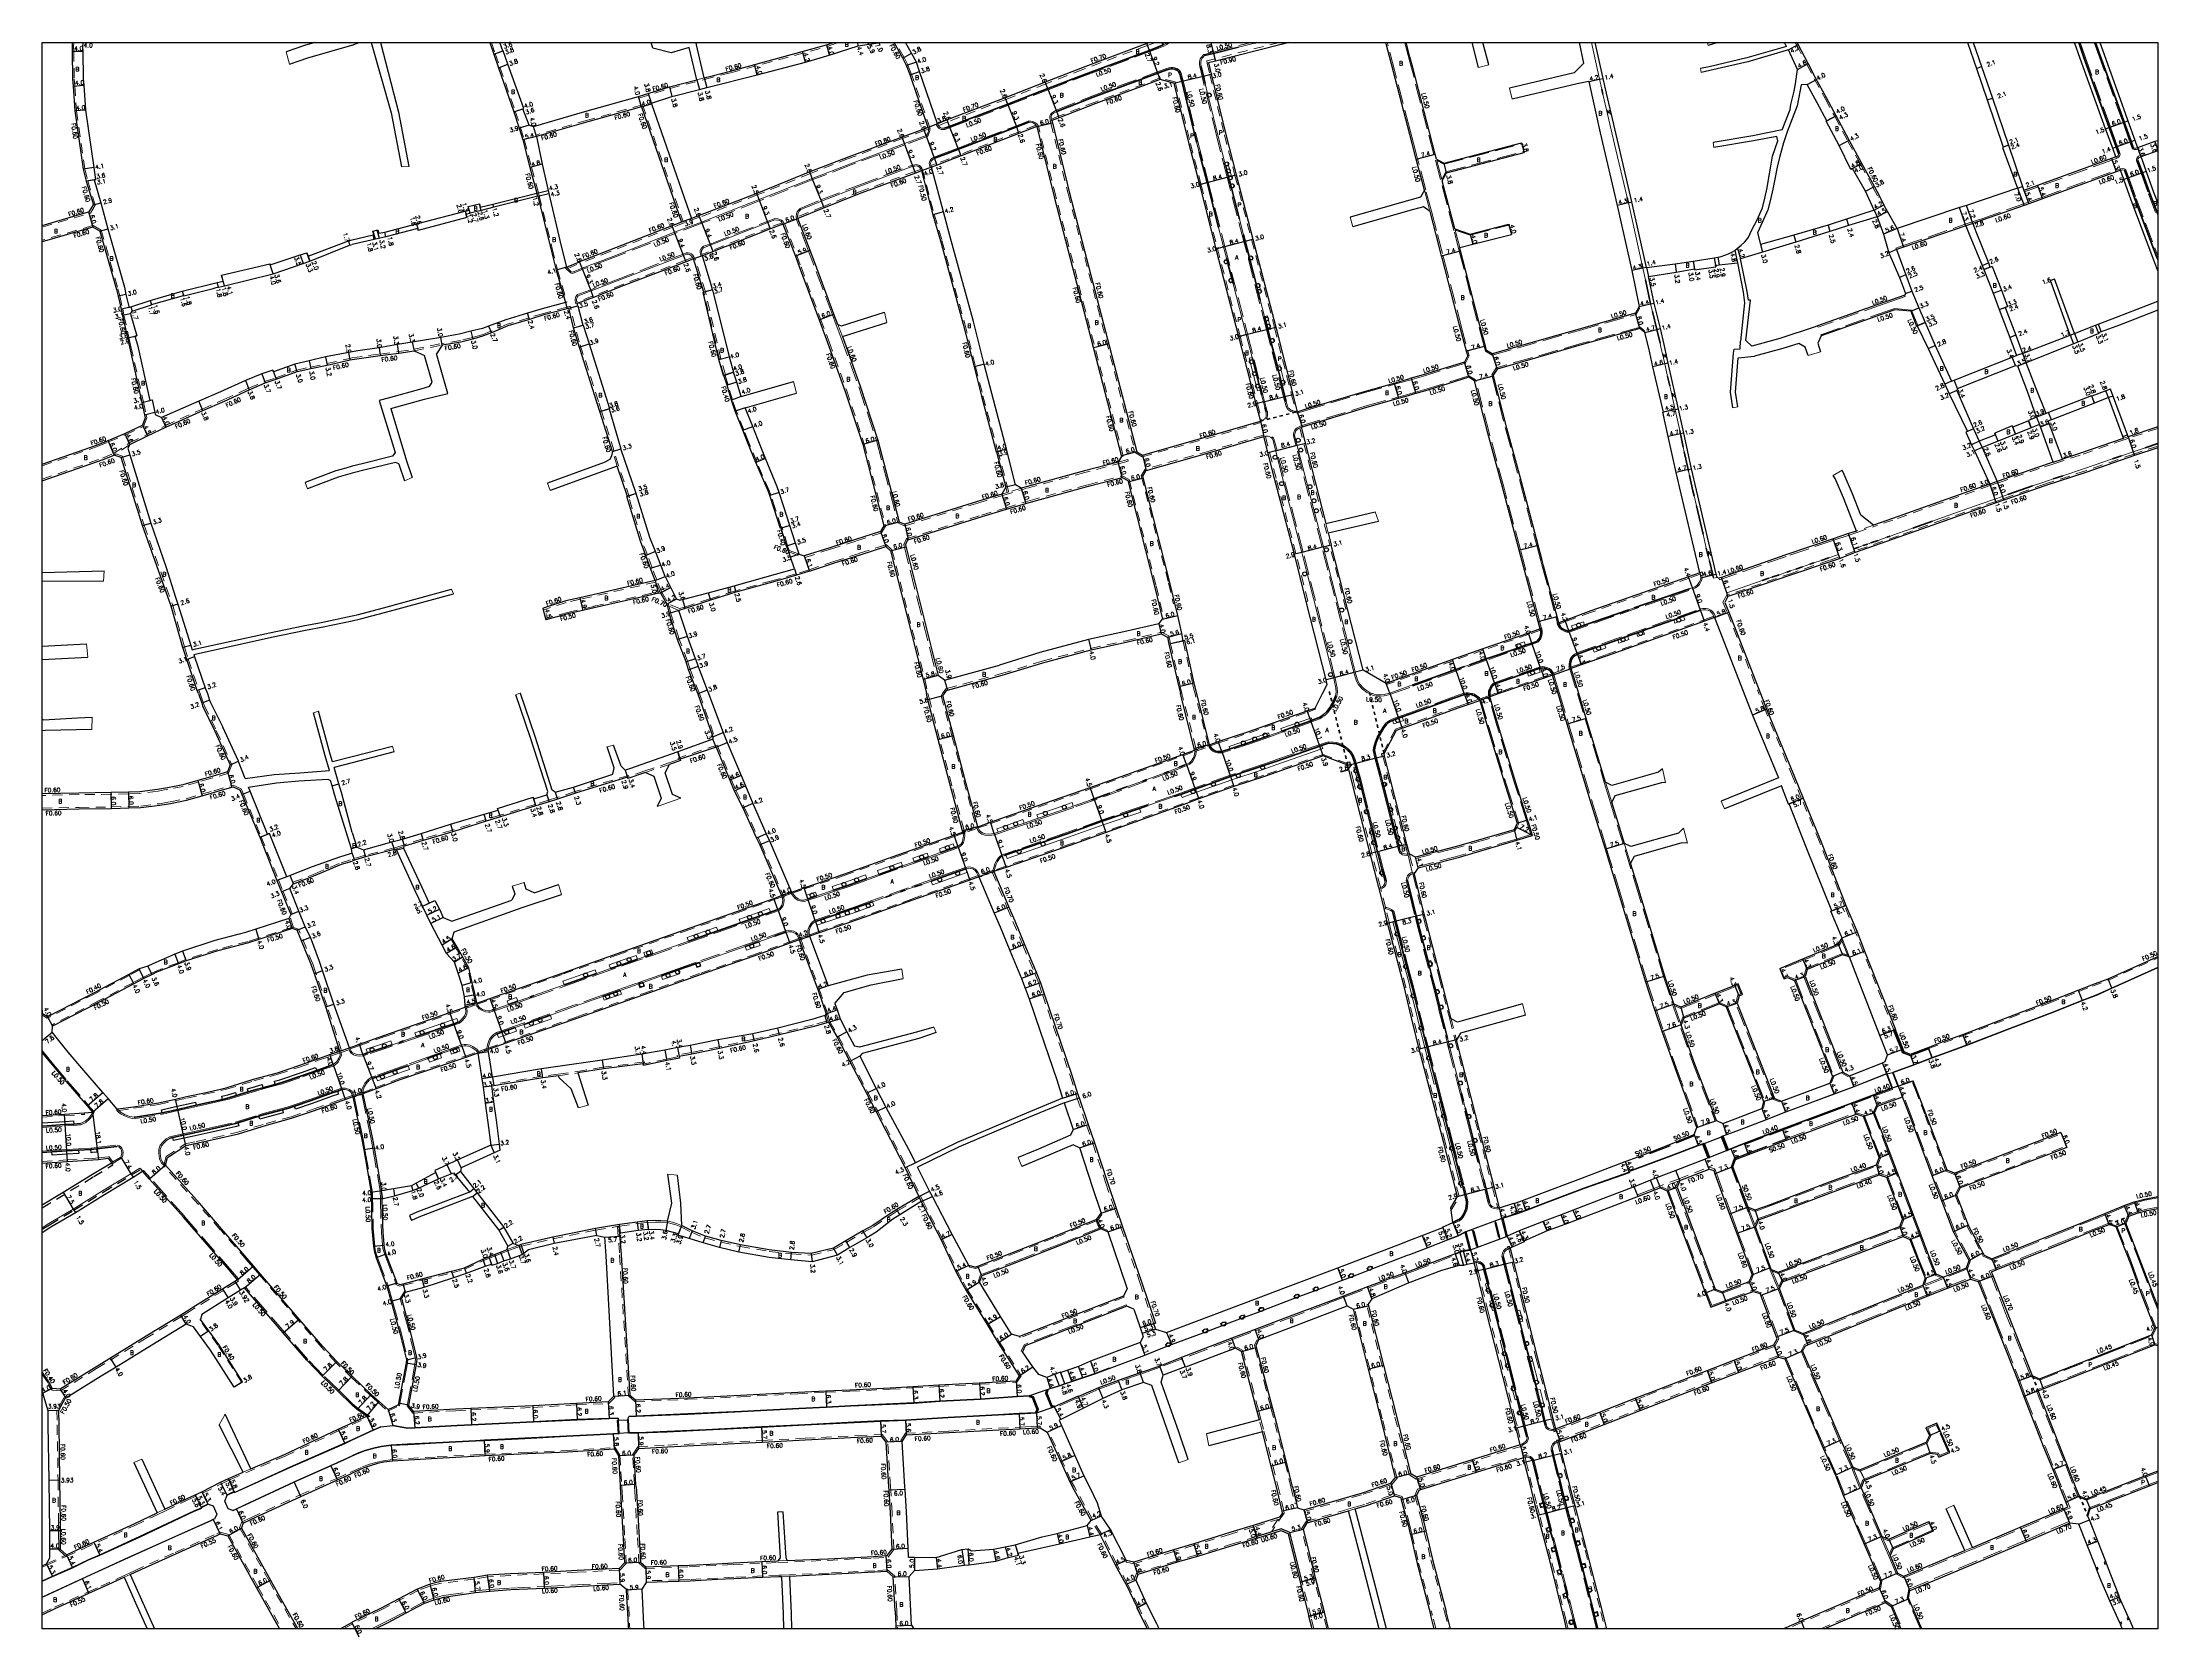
# Model space of a CAD drawing. Header units: metres. Extents: x -1600 to -800, y -111003 to -110400.
import ezdxf

# ---------------------------------------------------------------- set-up
doc = ezdxf.new("R2010")
doc.units = ezdxf.units.M
doc.header["$LTSCALE"] = 2.5
for name, pattern in [('22320', [2.5, 1.5, -1]), ('2233000', [4, 3, -1]), ('51070', [2.5, 1.5, -1]), ('6301000', [1, 0.5, -0.5])]:
    doc.linetypes.add(name, pattern=pattern)
doc.layers.get('0').update_dxf_attribs({"color": 150, "lineweight": 50})
for name, color, linetype, lineweight in [('2101000', 177, 'Continuous', 30), ('2101001', 1, 'Continuous', 30), ('2102000', 191, 'Continuous', 30), ('2102001', 191, 'Continuous', 9), ('2203000', 5, 'Continuous', 50), ('2213000', 6, 'Continuous', 9), ('2227000', 3, 'Continuous', 50), ('2232000', 4, '22320', 9), ('2233000', 62, '2233000', 9), ('2236000', 3, 'Continuous', 15), ('6132000', 1, '61320', 9), ('6165200', 3, 'Continuous', 30), ('9201100', 215, 'Continuous', 30), ('9202200', 155, '6301000', 60), ('9203500', 155, 'Continuous', 30)]:
    doc.layers.add(name, color=color, linetype=linetype, lineweight=lineweight)
for name, color, linetype in [('2231000', 162, 'Continuous'), ('2233300', 63, '2233000'), ('2235000', 7, 'Continuous'), ('2236100', 96, 'Continuous'), ('2238000', 11, 'Continuous'), ('5107000', 24, '51070'), ('9201500', 222, 'Continuous'), ('9201600', 215, 'Continuous'), ('9202100', 82, 'Continuous'), ('9301100', 77, 'Continuous'), ('999', 7, 'Continuous')]:
    doc.layers.add(name, color=color, linetype=linetype)
doc.styles.add('Dm_Anotation', font='txt.shx', dxfattribs={"bigfont": 'pscdm.shx'})
doc.linetypes.add('61320', pattern='A,0,[3,dmdr.shx,S=0.25,R=0,X=0,Y=0],1.5,[3,dmdr.shx,S=0.25,R=0,X=0,Y=0]', length=1.5)

# ---------------------------------------------------------------- blocks, each defined once
blk = doc.blocks.new('223800')
at = {"color": 0}
blk.add_circle((0, 0), 0.75, dxfattribs=at)

msp = doc.modelspace()

# ---------------------------------------------------------------- linework, layer by layer
at = {"layer": '2101000'}
for points in [[(-1588.68, -110400), (-1588.77, -110401.63), (-1588.73, -110403.45), (-1588.52, -110413.75), (-1588.34, -110416.48), (-1587.7, -110425.89), (-1584.55, -110447.92), (-1583.42, -110452.49), (-1580.7, -110461.43)], [(-1584.68, -110400), (-1584.69, -110400.11), (-1584.76, -110401.69), (-1584.73, -110403.37), (-1584.53, -110413.58), (-1584.35, -110416.21), (-1583.71, -110425.62), (-1580.5, -110447.27), (-1579.87, -110451.92), (-1580.36, -110452), (-1577.9, -110460.68), (-1575.25, -110470.51), (-1568.96, -110492.61), (-1568.36, -110495.27), (-1567.32, -110499.88), (-1567.25, -110500.19)], [(-1430.81, -110400), (-1429.3, -110404.41), (-1427.5, -110409.57), (-1421.69, -110426.2), (-1419.69, -110432.41), (-1418.32, -110436.87), (-1415.58, -110447.33), (-1412.93, -110456.98)], [(-1415.94, -110431.34), (-1418.26, -110425.12), (-1417.88, -110425), (-1423.93, -110408.27), (-1425.71, -110403.16), (-1425.9, -110403.22), (-1426.99, -110400)], [(-1369.66, -110422.95), (-1361.87, -110420.5), (-1351.49, -110417.81), (-1348.72, -110417.09), (-1329.62, -110412.23), (-1311.43, -110407.49), (-1302.37, -110404.82), (-1291.4, -110401.32), (-1283.12, -110400)], [(-1349.67, -110413.41), (-1339.8, -110410.85), (-1303.42, -110400.96), (-1300.74, -110400)], [(-1265.02, -110432.16), (-1271.15, -110414.16), (-1271.8, -110412.27), (-1273.22, -110408.71), (-1274.6, -110405.94), (-1277.9, -110400)], [(-1261.45, -110430.84), (-1268.2, -110411.04), (-1269.43, -110407.42), (-1271.28, -110404.1), (-1273.55, -110400)], [(-1181.05, -110400), (-1182.26, -110400.45), (-1206.8, -110409.55), (-1220.69, -110414.98), (-1235.82, -110420.89), (-1257.81, -110429.32), (-1261.45, -110430.84)], [(-1128.55, -110400), (-1131.45, -110400.76), (-1156.3, -110407.04), (-1158.92, -110407.7)], [(-1077.28, -110455.91), (-1080.38, -110444.09), (-1081.89, -110438.27), (-1083.56, -110431.88), (-1088.96, -110411.1), (-1091.85, -110400)], [(-1082.8, -110405.41), (-1084.21, -110400)], [(-1017, -110407.82), (-1018.7, -110400)], [(-993.33, -110485.06), (-998.81, -110460.34), (-1003.4, -110440.71), (-1008.44, -110419.18), (-1009.69, -110413.58), (-1012.71, -110400)], [(-940.36, -110401.52), (-941.17, -110400)], [(-898.49, -110470.39), (-902.14, -110463.9), (-903.51, -110461.44), (-905.14, -110458.29), (-907.14, -110454.43), (-911.91, -110445.73), (-916.73, -110436.93), (-921.62, -110427.75), (-925.19, -110420.95), (-929.35, -110413.43), (-932.15, -110408.02), (-936, -110400.78), (-936.4, -110400)], [(-871.98, -110400), (-868.57, -110409.79), (-864.5, -110421.76), (-858.44, -110439.57), (-858.72, -110439.67), (-853.08, -110455.15)], [(-869.74, -110400), (-866.57, -110409.1), (-862.5, -110421.07), (-856.45, -110438.9), (-851.09, -110454.47), (-850.58, -110455.94)], [(-815.78, -110443.31), (-817, -110440), (-819.71, -110432.67), (-820.89, -110429.47), (-829.3, -110406.09), (-831.46, -110400)], [(-821.91, -110400), (-820.77, -110403.22), (-812.32, -110426.7), (-811.24, -110429.63), (-808.63, -110436.99), (-807.61, -110439.83)], [(-1158.92, -110407.7), (-1158.01, -110411.99), (-1152.43, -110434.86), (-1148.49, -110450.13), (-1142.22, -110474.42), (-1133.54, -110507.65), (-1127.08, -110533.11), (-1125.39, -110539.67)], [(-1072.72, -110444.12), (-1073.22, -110442.23), (-1081.74, -110409.45), (-1082.8, -110405.41)], [(-936.21, -110410.18), (-939.65, -110402.85)], [(-1374.53, -110420.48), (-1362.76, -110416.81), (-1352.44, -110414.13)], [(-1172.1, -110415.41), (-1177.22, -110414.04), (-1201.61, -110423.09), (-1215.42, -110428.49), (-1218.21, -110429.58)], [(-1172.1, -110415.41), (-1166.39, -110438.39), (-1162.43, -110453.73), (-1156.16, -110478.03), (-1147.59, -110511.27), (-1141.02, -110536.71), (-1139.34, -110543.21)], [(-1015.15, -110414.8), (-1010.88, -110434.19), (-1004.36, -110461.64), (-998.89, -110486.28), (-996.09, -110499.89)], [(-907.23, -110463.4), (-910.45, -110456.28), (-915.38, -110447.71), (-916.08, -110448.1), (-920.52, -110438.97), (-925.43, -110429.75), (-925.17, -110429.61), (-928.72, -110422.83), (-932.56, -110415.9)], [(-1414.19, -110431.76), (-1394.79, -110426.12), (-1374.53, -110420.48)], [(-1369.66, -110422.95), (-1369.6, -110423.16), (-1354.53, -110466.63)], [(-1415.94, -110431.34), (-1414.19, -110431.76)], [(-1373.42, -110424.33), (-1393.68, -110429.97), (-1413.07, -110435.6)], [(-1373.42, -110424.33), (-1358.21, -110467.92)], [(-1223.85, -110431.78), (-1230.64, -110434.43), (-1252.49, -110442.91), (-1256.77, -110444.58), (-1261.59, -110446.35), (-1263.78, -110447.16)], [(-1223.85, -110431.78), (-1217.31, -110458.4), (-1206.07, -110501.67), (-1191.82, -110556.63)], [(-1218.21, -110429.58), (-1218.02, -110430.35), (-1211.49, -110456.95), (-1200.27, -110500.16), (-1186.09, -110554.81)], [(-1413.07, -110435.6), (-1410.95, -110446.09), (-1408.75, -110455.95), (-1408.47, -110457.11), (-1403.77, -110477.06), (-1401.78, -110485), (-1396.8, -110482.92)], [(-1265.02, -110432.16), (-1266.62, -110432.75), (-1274.85, -110435.79), (-1295.3, -110443.33), (-1309.76, -110448.99), (-1329.84, -110457.13), (-1354.53, -110466.63)], [(-1072.72, -110444.12), (-1069.9, -110445.6), (-1040.58, -110437.91)], [(-800, -110437.21), (-801.12, -110437.52), (-807.61, -110439.83)], [(-1229.8, -110568.62), (-1231.91, -110567.28), (-1235.37, -110553.85), (-1240.96, -110532.82), (-1243.77, -110521.71), (-1247.89, -110505.51), (-1256.49, -110473.97), (-1259.19, -110464.05), (-1263.78, -110447.16)], [(-1070.57, -110452.35), (-1068.91, -110449.27), (-1039.6, -110441.59)], [(-815.78, -110443.31), (-817.5, -110443.94), (-845.45, -110454.08), (-850.58, -110455.94)], [(-800, -110440.94), (-806.4, -110443.22)], [(-806.4, -110443.22), (-806.04, -110444.2), (-804.38, -110448.79), (-801.55, -110456.58), (-800, -110460.73)], [(-1267.53, -110448.54), (-1269.8, -110449.38), (-1290.09, -110456.86), (-1304.35, -110462.55), (-1314.3, -110466.53)], [(-1267.53, -110448.54), (-1263.24, -110465.15), (-1260.35, -110475.02), (-1251.75, -110506.52), (-1247.65, -110522.7), (-1244.83, -110533.82), (-1239.23, -110554.88), (-1239.14, -110554.86), (-1235.58, -110568.23), (-1237.1, -110570.82), (-1246.39, -110573.63), (-1273.83, -110582.26)], [(-1065.8, -110470.51), (-1070.57, -110452.35)], [(-853.08, -110455.15), (-872.25, -110461.61), (-874.93, -110462.42), (-898.49, -110470.39)], [(-814.12, -110448.34), (-815.7, -110448.92), (-843.6, -110459.15), (-848.73, -110461.02), (-850.47, -110461.64), (-866.37, -110467.21), (-869.93, -110468.43)], [(-800, -110486.34), (-801.49, -110482.39), (-810.01, -110459.65), (-812.84, -110451.86), (-814.12, -110448.34)], [(-1600, -110469.19), (-1582.58, -110464.12), (-1582.22, -110464.02), (-1580.7, -110461.43)], [(-1412.64, -110458.15), (-1429.25, -110462.34), (-1434.02, -110463.55), (-1438.2, -110464.61), (-1439.79, -110465.01), (-1439.46, -110466.27), (-1457.82, -110471.18), (-1458.02, -110470.4), (-1470.07, -110473.5), (-1474.47, -110474.56), (-1482.79, -110476.4)], [(-1470.42, -110471.74), (-1458.47, -110468.66), (-1440.13, -110463.75), (-1438.51, -110463.45), (-1438.89, -110462), (-1434.69, -110461.04), (-1434.35, -110462.29), (-1429.56, -110461.19), (-1412.93, -110456.98)], [(-1412.64, -110458.15), (-1407.73, -110478.11), (-1405.72, -110486.14), (-1402.19, -110498.4)], [(-1060.93, -110518.45), (-1061.37, -110516.81), (-1064.02, -110506.88), (-1070.48, -110481.94), (-1070.8, -110480.72), (-1072.87, -110472.72), (-1075.17, -110463.94)], [(-907.23, -110463.4), (-917.65, -110466.9), (-924.67, -110469.15), (-937.56, -110472.85), (-950.26, -110476.38)], [(-1578.23, -110471.36), (-1580.83, -110469.87), (-1600, -110475.44)], [(-1578.23, -110471.36), (-1571.96, -110493.38), (-1571.28, -110495.97), (-1570.17, -110500.85), (-1569.73, -110503.26), (-1567.81, -110511.75), (-1567.05, -110515.14), (-1562.34, -110536.18), (-1561.35, -110540.86), (-1561.06, -110541.98), (-1562.15, -110544.77)], [(-1358.21, -110467.92), (-1385.45, -110478.53), (-1396.8, -110482.92)], [(-1319.89, -110468.71), (-1324.62, -110470.55), (-1350.37, -110480.72)], [(-1319.89, -110468.71), (-1315.16, -110480.83), (-1313.63, -110485.11), (-1306.23, -110504.86), (-1303, -110513.5), (-1296.33, -110531.97), (-1289.74, -110552.07), (-1281.74, -110582.84), (-1283.04, -110584.97), (-1292.51, -110588.05), (-1302.2, -110591.13), (-1311.86, -110594.24)], [(-1299.16, -110506.63), (-1300.61, -110502.76), (-1308.02, -110482.98), (-1309.64, -110478.73), (-1314.3, -110466.53)], [(-1065.8, -110470.51), (-1060.06, -110472.49), (-1045.43, -110468.74)], [(-906.13, -110465.97), (-916.93, -110469.19), (-923.93, -110471.54), (-936.81, -110475.55), (-949.44, -110479.27)], [(-906.13, -110465.97), (-903.68, -110472.5), (-901.74, -110479.56), (-897.69, -110488.94), (-897.6, -110488.9), (-895.39, -110494.95)], [(-872.58, -110469.33), (-896.11, -110477.4), (-898.79, -110478.34), (-895.29, -110487.95), (-893.04, -110494.1), (-890.37, -110500.38), (-887.99, -110505.91), (-884.21, -110514.68), (-878, -110528.12)], [(-872.58, -110469.33), (-871.32, -110472.57), (-866.38, -110484.35), (-865.71, -110485.93), (-862.28, -110494.89), (-859.91, -110501.05), (-855.94, -110511.61), (-853.37, -110518.4)], [(-869.93, -110468.43), (-868.73, -110471.53), (-863.96, -110483.41), (-863.49, -110485.04), (-862.65, -110484.7), (-859.1, -110493.67), (-856.81, -110499.91), (-857.65, -110500.22), (-853.7, -110510.75), (-851.07, -110517.69)], [(-1534.22, -110492.72), (-1533.39, -110492.53), (-1531.09, -110492), (-1512.75, -110487.57), (-1501.29, -110483.62), (-1498.78, -110482.67), (-1483.78, -110476.68), (-1482.79, -110476.4)], [(-1531.9, -110489.21), (-1532.23, -110488.06), (-1513.93, -110483.75), (-1513.81, -110484.13), (-1502.54, -110480.35), (-1499.96, -110479.59), (-1499.5, -110480.8), (-1484.24, -110475.04), (-1482.79, -110474.67)], [(-1482.79, -110474.67), (-1474.92, -110472.82)], [(-1063.97, -110477.57), (-1059.01, -110476.35), (-1044.43, -110472.61)], [(-1053.79, -110516.5), (-1054.22, -110514.9), (-1056.84, -110505.11), (-1063.64, -110478.86), (-1063.97, -110477.57)], [(-993.33, -110485.06), (-982.53, -110483.73), (-975.63, -110482.68), (-967.73, -110481.47), (-966.33, -110481.26), (-965.14, -110480.95), (-962.27, -110479.92), (-960.86, -110479.25), (-959.97, -110478.64), (-958.86, -110477.81)], [(-949.44, -110479.27), (-957.74, -110481.86)], [(-1353.77, -110481.88), (-1356.55, -110482.95), (-1380.02, -110491.98), (-1391.52, -110496.42), (-1397.69, -110498.71)], [(-1341.01, -110529.66), (-1342.2, -110525.91), (-1342.39, -110525.97), (-1344.12, -110519.96), (-1350.12, -110494.59), (-1349.83, -110494.5), (-1353.77, -110481.88)], [(-1346.57, -110493.53), (-1346.73, -110492.99), (-1350.37, -110480.72)], [(-992.58, -110488.48), (-982.08, -110486.9), (-975.18, -110485.64), (-975.12, -110486.04), (-967.13, -110484.92), (-967.23, -110484.33), (-965.88, -110484.12), (-958.85, -110483.31)], [(-1567.25, -110500.19), (-1566.54, -110499.97), (-1559.19, -110497.64), (-1547.05, -110494.12)], [(-1566.05, -110501.6), (-1558.7, -110499.26), (-1558.73, -110499.17), (-1546.6, -110495.66), (-1546.57, -110495.75)], [(-1547.05, -110494.12), (-1533.83, -110490.78), (-1531.59, -110490.27), (-1531.9, -110489.21)], [(-1546.57, -110495.75), (-1546.54, -110495.85), (-1535.34, -110493.01), (-1534.22, -110492.72)], [(-1346.57, -110493.53), (-1340.25, -110518.95), (-1338.58, -110524.75)], [(-965.91, -110602.68), (-966.65, -110602.36), (-966.93, -110601.12), (-974.42, -110569.32), (-976.27, -110561.27), (-979.22, -110547.78), (-981.22, -110538.66), (-985.07, -110521.32), (-986.64, -110514.28), (-988.07, -110508.23), (-990.44, -110498.59), (-992.58, -110488.48)], [(-833.08, -110510.69), (-840.48, -110490)], [(-831.5, -110510.07), (-838.97, -110489.46)], [(-1566.7, -110502.6), (-1566.05, -110501.6)], [(-1566.7, -110502.6), (-1566.58, -110503.16), (-1564.3, -110510.96), (-1564.99, -110511.11), (-1564.04, -110514.41), (-1559.34, -110535.41), (-1558.47, -110535.19), (-1557.48, -110539.87), (-1557.27, -110540.67), (-1554.96, -110541.87)], [(-1402.19, -110498.4), (-1410.94, -110500.76), (-1416.5, -110502.43), (-1424.69, -110504.89), (-1431.23, -110507.3), (-1433.5, -110508.14), (-1437.95, -110509.26), (-1442.3, -110510.36), (-1449.23, -110511.54), (-1460.09, -110513.37), (-1465.63, -110514.28), (-1472.55, -110515.47), (-1480.73, -110516.7), (-1482.79, -110516.99)], [(-1400.82, -110500.51), (-1401.52, -110500.71), (-1410.29, -110503.07), (-1415.81, -110504.73), (-1423.93, -110507.17), (-1430.14, -110509.77), (-1433.12, -110510.99), (-1437.22, -110512.17), (-1441.68, -110513.3), (-1448.73, -110514.49)], [(-1384.36, -110554.71), (-1388.98, -110540.02), (-1390.24, -110536.01), (-1397.49, -110513.41), (-1399.19, -110507.38), (-1400.82, -110500.51)], [(-1397.45, -110499.57), (-1397.69, -110498.71)], [(-1397.45, -110499.57), (-1395.56, -110506.99), (-1395.47, -110506.96), (-1393.21, -110514.01), (-1385.48, -110538.47), (-1385.68, -110538.53), (-1381.21, -110553.72)], [(-997.51, -110502.42), (-1018.85, -110508.4), (-1051.65, -110517.8), (-1053.79, -110516.5)], [(-996.09, -110499.89), (-997.51, -110502.42)], [(-893.4, -110501.68), (-891.2, -110507.29), (-891.02, -110507.21), (-886.78, -110515.79), (-880.54, -110529.31), (-878.91, -110532.91), (-871.99, -110547.15), (-872.54, -110547.39), (-870.42, -110552.15), (-869.28, -110554.5), (-863.52, -110567.05)], [(-800, -110501.21), (-814.42, -110506.95), (-821.35, -110509.45), (-822.4, -110509.82), (-822.32, -110510.04), (-830.19, -110513.32), (-831.78, -110513.93), (-849.71, -110521.13)], [(-831.5, -110510.07), (-823.52, -110506.96), (-822.48, -110506.56), (-815.58, -110503.87), (-800, -110497.83)], [(-1297.43, -110511.27), (-1290.66, -110530.02), (-1283.98, -110550.38), (-1275.93, -110581.33), (-1273.83, -110582.26)], [(-994, -110509.67), (-995.89, -110508.19), (-1017.12, -110514.15), (-1049.86, -110523.52)], [(-973.18, -110600.67), (-980.26, -110570.71), (-982.12, -110562.61), (-985.08, -110549.06), (-987.09, -110539.9), (-986.89, -110539.86), (-990.92, -110522.63), (-992.48, -110515.63), (-994, -110509.67)], [(-851.07, -110517.69), (-833.08, -110510.69)], [(-1566.95, -110552.08), (-1560.19, -110548.83), (-1553.29, -110545.5), (-1539.34, -110539.22), (-1531.08, -110535.63), (-1521.76, -110531.33), (-1515.7, -110528.76), (-1511.54, -110527.42), (-1503.57, -110524.51), (-1498.44, -110523.38), (-1492.22, -110522.06), (-1483.61, -110520.1), (-1482.79, -110519.92)], [(-1482.79, -110516.99), (-1484.11, -110517.25), (-1492.9, -110518.94), (-1499.09, -110520.45), (-1504.49, -110521.66), (-1512.56, -110524.6), (-1512.8, -110523.94), (-1516.98, -110525.28), (-1523.21, -110527.81), (-1532.63, -110532.16), (-1540.8, -110535.71), (-1554.96, -110541.87)], [(-1482.79, -110519.92), (-1472.24, -110518.45), (-1465.14, -110517.54), (-1459.34, -110516.58)], [(-1060.93, -110518.45), (-1062.12, -110520.87), (-1077.81, -110525.72), (-1082.26, -110527.01), (-1082.8, -110527.16)], [(-878, -110528.12), (-876.97, -110527.71), (-855.07, -110519.07), (-853.37, -110518.4)], [(-1335.65, -110533.94), (-1337.38, -110528.53), (-1338.58, -110524.75)], [(-1125.39, -110539.67), (-1122.37, -110538.75), (-1100.82, -110532.22), (-1088.72, -110528.82), (-1082.8, -110527.16)], [(-1058.39, -110527.94), (-1060.54, -110526.66), (-1076.07, -110531.46), (-1080.59, -110532.77), (-1082.8, -110533.41)], [(-1033.52, -110621.81), (-1034.26, -110619.06), (-1041.5, -110592.05), (-1047.77, -110568.21), (-1053.31, -110547.79), (-1058.39, -110527.94)], [(-1049.86, -110523.52), (-1051.3, -110525.8)], [(-1026.48, -110619.49), (-1027.11, -110617.14), (-1032.26, -110597.94), (-1032.79, -110595.99), (-1034.35, -110590.16), (-1040.64, -110566.23), (-1046.15, -110545.88), (-1051.23, -110526.1), (-1051.3, -110525.8)], [(-875.73, -110530.88), (-853.82, -110522.24), (-852.95, -110522.46)], [(-845.86, -110541.74), (-849.28, -110531.96), (-852.95, -110522.46)], [(-842.24, -110540.29), (-846.04, -110530.63), (-849.71, -110521.13)], [(-1315.53, -110599.08), (-1317.05, -110594.69), (-1317.73, -110592.72), (-1317.98, -110591.99), (-1318.5, -110590.49), (-1320.6, -110583.7), (-1320.88, -110583.79), (-1323.22, -110576.38), (-1324.89, -110571.42), (-1325.49, -110569.62), (-1330.17, -110558.82), (-1333.26, -110551.2), (-1335.06, -110546.71), (-1337.93, -110539.52), (-1339.42, -110535.27), (-1341.01, -110529.66)], [(-1123.88, -110545.48), (-1099.14, -110537.98), (-1087.11, -110534.6), (-1082.8, -110533.41)], [(-875.73, -110530.88), (-875.97, -110531.64)], [(-875.97, -110531.64), (-869.61, -110546.1), (-867.49, -110550.87)], [(-817.93, -110531.17), (-819.62, -110531.74), (-824.92, -110533.81), (-825, -110533.62), (-841.26, -110539.91), (-842.24, -110540.29)], [(-818.6, -110534.35), (-823.91, -110536.42), (-840.18, -110542.71), (-841.35, -110543.16)], [(-812.93, -110549.69), (-813.15, -110549.1), (-818.6, -110534.35)], [(-817.93, -110531.17), (-817.87, -110531.14)], [(-811.22, -110549.12), (-811.46, -110548.47), (-817.87, -110531.14)], [(-1313.74, -110593.55), (-1315.19, -110589.35), (-1317.35, -110582.67), (-1319.7, -110575.23), (-1321.38, -110570.25), (-1322.1, -110568.1), (-1326.47, -110557.32), (-1329.54, -110549.74), (-1331.34, -110545.22), (-1334.16, -110538.19)], [(-1186.09, -110554.81), (-1183.93, -110556.05), (-1160.17, -110549.35), (-1139.34, -110543.21)], [(-845.86, -110541.74), (-848.91, -110543), (-848.87, -110543.1), (-854.84, -110545.46), (-855.03, -110545), (-861.58, -110547.74), (-861.31, -110548.39), (-867.49, -110550.87)], [(-836.06, -110557.65), (-840.99, -110544.16), (-841.35, -110543.16)], [(-1600, -110559.49), (-1579.08, -110552.16), (-1575.14, -110550.51), (-1568.78, -110547.86), (-1562.15, -110544.77)], [(-1170.54, -110616.74), (-1171.65, -110612.14), (-1173.54, -110604.24), (-1183.74, -110564.03), (-1182.49, -110561.86), (-1158.49, -110555.11), (-1138.03, -110549.08)], [(-1114.05, -110642.89), (-1114.52, -110641.04), (-1121.97, -110611.51), (-1126.49, -110593.6), (-1133.98, -110564.97), (-1138.03, -110549.08)], [(-1123.88, -110545.48), (-1114.61, -110581.89)], [(-844.69, -110544.51), (-847.79, -110545.79), (-853.76, -110548.15), (-860.3, -110550.78), (-866.44, -110553.25)], [(-839.48, -110558.77), (-844.37, -110545.4), (-844.69, -110544.51)], [(-812.93, -110549.69), (-813.07, -110549.74), (-829.56, -110555.52), (-836.06, -110557.65)], [(-800, -110545.36), (-811.22, -110549.12)], [(-1600, -110565.85), (-1576.96, -110557.78), (-1572.84, -110556.05)], [(-1540.99, -110646.3), (-1541.38, -110645.15), (-1545.35, -110633.45), (-1546.8, -110628.9), (-1551.21, -110613.19), (-1562.09, -110582.74), (-1570.2, -110556.97), (-1572.84, -110556.05)], [(-1566.95, -110552.08), (-1567.62, -110553.42), (-1566.85, -110555.95), (-1558.93, -110581.77), (-1553.3, -110598.21), (-1549.59, -110609.78)], [(-1364.49, -110602.06), (-1366.13, -110597.76), (-1368.14, -110592.6), (-1370.2, -110587.3), (-1375.38, -110570.66), (-1381.21, -110553.72)], [(-1191.82, -110556.63), (-1193.13, -110558.74), (-1205.91, -110562.09), (-1227.94, -110568.06), (-1229.8, -110568.62)], [(-800, -110553.27), (-808.83, -110556.23), (-827.14, -110562.62), (-842.62, -110567.69), (-858.21, -110573.14), (-861.04, -110574.13), (-866.87, -110576.17), (-880.8, -110581.06), (-897.86, -110587.15), (-914.45, -110592.98), (-920.13, -110595.16), (-923.89, -110596.45), (-938.06, -110601.28), (-962.54, -110609.57)], [(-866.44, -110553.25), (-860.69, -110566.06)], [(-839.48, -110558.77), (-845.02, -110560.58), (-860.69, -110566.06)], [(-1368.21, -110603.53), (-1369.95, -110598.96), (-1371.75, -110594.06), (-1373.77, -110588.6), (-1378.96, -110571.78), (-1378.68, -110571.69), (-1382.63, -110560.21)], [(-1272.7, -110588.17), (-1244.62, -110579.36), (-1235.36, -110576.57), (-1228.06, -110574.36), (-1226.29, -110573.83), (-1204.37, -110567.89), (-1191.64, -110564.55), (-1189.51, -110565.69), (-1179.38, -110605.63), (-1176.37, -110618.14)], [(-863.52, -110567.05), (-869.45, -110569.13), (-883.28, -110573.98), (-900.31, -110580.06), (-907.52, -110582.57)], [(-1309.86, -110600), (-1300.45, -110596.88), (-1290.73, -110593.78), (-1281, -110590.62), (-1279.2, -110592.25)], [(-1273.58, -110590.01), (-1272.7, -110588.17)], [(-1273.58, -110590.01), (-1261.25, -110639.49)], [(-1113.7, -110585.45), (-1112.53, -110590.05)], [(-1100.47, -110637.47), (-1106.39, -110614.2), (-1112.53, -110590.05)], [(-913.96, -110584.82), (-916.92, -110585.79), (-922.7, -110587.69), (-940.65, -110593.82), (-964.9, -110602.35), (-965.91, -110602.68)], [(-1359.02, -110611.01), (-1357.89, -110610.67), (-1348.2, -110608.14), (-1338.34, -110605.53), (-1326.74, -110602.28), (-1315.53, -110599.08)], [(-1313.74, -110593.55), (-1311.86, -110594.24)], [(-1279.2, -110592.25), (-1266.87, -110640.91), (-1265.66, -110646.31)], [(-1368.21, -110603.53), (-1396.66, -110610.02), (-1401.99, -110611.22), (-1410.2, -110613.91), (-1410.75, -110614.09)], [(-1309.86, -110600), (-1314.74, -110601.55), (-1323.89, -110604.17), (-1337.73, -110607.95), (-1347.34, -110611.01), (-1356.85, -110614.12), (-1359.22, -110614.83)], [(-973.18, -110600.67), (-977.38, -110602.13), (-1014.35, -110615.02), (-1024.08, -110618.6), (-1026.48, -110619.49)], [(-1549.59, -110609.78), (-1548.73, -110612.41), (-1543.82, -110628.06), (-1543.27, -110629.77)], [(-1366.8, -110608.33), (-1391.34, -110613.84), (-1395.59, -110614.8), (-1400.81, -110615.97), (-1409.58, -110618.44)], [(-1366.8, -110608.33), (-1366.27, -110608.21)], [(-1366.27, -110608.21), (-1363.85, -110612.45), (-1362.92, -110616.05)], [(-1359.02, -110611.01), (-1360.12, -110610.53)], [(-1352.98, -110633.15), (-1356.03, -110624.68), (-1359.22, -110614.83)], [(-962.54, -110609.57), (-963.73, -110611.77), (-962.16, -110615.55), (-950.2, -110646.31)], [(-1352.14, -110646.31), (-1355.61, -110637.26), (-1356.51, -110634.26), (-1359.75, -110625.85), (-1362.92, -110616.05)], [(-1258.85, -110646.31), (-1257.98, -110645.05), (-1257.73, -110644.98), (-1237.04, -110639.3), (-1221.66, -110634.6), (-1203.37, -110629.77), (-1190.13, -110626.88), (-1176.85, -110623.73), (-1174.53, -110624.91), (-1173.91, -110627.63), (-1170.22, -110643.7), (-1169.61, -110646.31)], [(-1177.78, -110619.84), (-1191, -110622.98), (-1204.3, -110625.88), (-1222.77, -110630.76), (-1238.07, -110635.54)], [(-1177.78, -110619.84), (-1176.37, -110618.14)], [(-1168.55, -110626.4), (-1169.09, -110623.6), (-1170.54, -110616.74)], [(-1033.52, -110621.81), (-1037.95, -110623.39), (-1055.28, -110629.4), (-1066.71, -110633.37), (-1082.8, -110639.17)], [(-967.6, -110617.54), (-971.43, -110618.9), (-1008.26, -110632.01), (-1018.02, -110635.45), (-1021.83, -110636.76)], [(-967.6, -110617.54), (-953.27, -110654.41), (-943.46, -110678.18)], [(-1542.72, -110631.49), (-1542.42, -110632.43), (-1538.35, -110644.12), (-1537.59, -110646.3)], [(-1163.42, -110646.31), (-1164.37, -110642.35), (-1167.96, -110626.26), (-1168.55, -110626.4)], [(-1352.98, -110633.15), (-1351.93, -110635.99), (-1348.56, -110645.03), (-1348.06, -110646.31)], [(-1258.76, -110641.22), (-1261.25, -110639.49)], [(-1258.76, -110641.22), (-1238.07, -110635.54)], [(-1082.8, -110639.17), (-1091.77, -110642.41), (-1100.47, -110637.47)], [(-1028.89, -110639.3), (-1032.06, -110640.4), (-1049.11, -110646.31)], [(-1026.76, -110646.31), (-1028.89, -110639.3)], [(-1018.93, -110646.31), (-1021.83, -110636.76)], [(-1540.99, -110646.3), (-1539.73, -110649.87), (-1539.38, -110650.87), (-1534.76, -110660.44), (-1528.93, -110673.21), (-1530.01, -110675.9), (-1536.59, -110677.86), (-1541.23, -110679.18), (-1546.86, -110680.78), (-1552.66, -110681.91), (-1556.45, -110682.59), (-1563.16, -110683.43), (-1567.42, -110683.56), (-1573.94, -110683.76), (-1586.13, -110683.91), (-1600, -110684.2)], [(-1537.59, -110646.3), (-1536.71, -110648.81), (-1536.43, -110649.61), (-1531.67, -110659.03)], [(-1352.14, -110646.31), (-1352.1, -110646.41), (-1346.41, -110662.6), (-1346.48, -110663.5), (-1359.71, -110668.3), (-1377.98, -110674.69), (-1379.56, -110675.19)], [(-1348.06, -110646.31), (-1342.53, -110660.99), (-1340.97, -110664.82), (-1335.71, -110677.31), (-1334.08, -110681.17), (-1331.25, -110687.87), (-1326.21, -110699.35), (-1325.05, -110701.99), (-1316.63, -110721.34)], [(-1251.9, -110698.65), (-1252.01, -110698.21), (-1256.56, -110681.34), (-1261.22, -110663.7), (-1265.07, -110648.63), (-1265.66, -110646.31)], [(-1259.45, -110647.19), (-1258.85, -110646.31)], [(-1246.22, -110696.65), (-1250.95, -110679.07), (-1255.42, -110662.16), (-1259.45, -110647.19)], [(-1164.2, -110667.69), (-1164.34, -110667.11), (-1169.61, -110646.31)], [(-1158.53, -110665.64), (-1163.42, -110646.31)], [(-1158.53, -110665.64), (-1155.28, -110664.46), (-1143.67, -110660.62), (-1121.62, -110652.83), (-1118.63, -110651.77), (-1115.82, -110646.31)], [(-1115.82, -110646.31), (-1114.05, -110642.89)], [(-1049.11, -110646.31), (-1049.39, -110646.41), (-1052.54, -110647.5)], [(-1036.42, -110699.91), (-1037.7, -110695.86), (-1038.27, -110694.09), (-1042.72, -110680.08), (-1049.42, -110658.25), (-1052.54, -110647.5)], [(-974.33, -110810.42), (-982.52, -110787.88), (-987.38, -110774.12), (-990.01, -110766.22), (-993.55, -110755.48), (-1004.24, -110720.14), (-1008.87, -110705.14), (-1014.07, -110688.26), (-1023.28, -110657.83), (-1026.76, -110646.31)], [(-1008.8, -110679.76), (-1016.1, -110655.66), (-1018.93, -110646.31)], [(-950.2, -110646.31), (-947.89, -110652.24), (-937.38, -110677.72), (-934.12, -110685.83), (-927.35, -110702.15), (-917.88, -110726.38), (-913.69, -110736.46), (-910.83, -110743.69), (-899.2, -110773.31), (-899.29, -110773.35), (-899.76, -110773.53), (-896.82, -110780.85), (-896.34, -110782.05)], [(-1082.8, -110658.3), (-1064.53, -110651.66), (-1060.81, -110650.37), (-1056.41, -110648.85)], [(-1056.41, -110648.85), (-1053.35, -110659.42), (-1046.64, -110681.28), (-1042.18, -110695.33), (-1042.86, -110696.7), (-1043.43, -110697.83), (-1065.2, -110704.16), (-1080.69, -110708.18), (-1082.8, -110707.03)], [(-1523.28, -110678.39), (-1525.76, -110671.98), (-1525.84, -110671.79), (-1531.67, -110659.03)], [(-1083.01, -110706.92), (-1083.35, -110705.6), (-1083.94, -110703.27), (-1090.79, -110676.34), (-1092.42, -110669.88), (-1092.58, -110668.95), (-1087.86, -110660.14), (-1085.69, -110659.35), (-1082.8, -110658.3)], [(-1345.14, -110666.51), (-1358.78, -110671.04), (-1358.59, -110671.61), (-1362.84, -110673.05)], [(-1345.14, -110666.51), (-1339.95, -110679.08), (-1338.29, -110683.01), (-1335.09, -110689.56), (-1329.87, -110700.97), (-1328.63, -110703.55), (-1320.4, -110722.69)], [(-1246.22, -110696.65), (-1241.47, -110694.97), (-1235.38, -110692.83), (-1217.53, -110686.66), (-1203.74, -110681.86), (-1174.59, -110671.45), (-1168.67, -110669.3), (-1164.2, -110667.69)], [(-1115.62, -110669.8), (-1137.85, -110677.65), (-1149.33, -110681.45), (-1162.61, -110686.15), (-1168.34, -110688.28), (-1197.71, -110698.82), (-1211.36, -110703.72), (-1235.47, -110712.05), (-1240.13, -110713.6)], [(-1084.89, -110757.56), (-1090.57, -110735.87), (-1091.26, -110733.06), (-1092.59, -110727.62), (-1094.47, -110719.89), (-1094.53, -110719.66), (-1097.8, -110706.8), (-1104.73, -110679.56), (-1106.29, -110673.38), (-1115.62, -110669.8)], [(-1482.86, -110706.72), (-1483.11, -110705.03), (-1489.48, -110684.42), (-1490.42, -110681.22), (-1491.04, -110679.1)], [(-1482.79, -110698.82), (-1486.89, -110683.64), (-1487.82, -110680.46), (-1489.65, -110674.23)], [(-1371.93, -110676.12), (-1378.52, -110678.43), (-1378.67, -110677.96), (-1398.41, -110683.92), (-1405.2, -110686.19), (-1408.35, -110687.23), (-1413.33, -110688.75), (-1426.73, -110692.88), (-1432.1, -110694.51), (-1444.75, -110698.53), (-1456.02, -110701.8), (-1462.98, -110704.01)], [(-1406.03, -110683.51), (-1399.11, -110681.73), (-1384.29, -110676.78)], [(-1600, -110690.2), (-1586.03, -110689.91), (-1573.86, -110689.76), (-1567.24, -110689.56), (-1562.69, -110689.42), (-1555.55, -110688.52), (-1551.55, -110687.81), (-1545.46, -110686.63), (-1539.58, -110684.95), (-1534.91, -110683.62), (-1528.3, -110681.65), (-1527.87, -110681.52), (-1525.24, -110682.73)], [(-1525.24, -110682.73), (-1524.5, -110684.51), (-1517.78, -110700.65), (-1511.26, -110716.97), (-1509.49, -110721.32), (-1506.02, -110729.84)], [(-1507.52, -110715.54), (-1514.07, -110699.16), (-1514.81, -110699.46), (-1521.36, -110683.2), (-1522.02, -110681.62)], [(-1478.51, -110705.42), (-1467.76, -110702.38), (-1463.72, -110701.31), (-1456.75, -110699.2), (-1445.59, -110695.65), (-1432.9, -110691.93), (-1427.62, -110690.33), (-1427.82, -110689.77), (-1414.34, -110685.5), (-1414.16, -110686.08), (-1409.24, -110684.58)], [(-1001.7, -110702.93), (-1006.49, -110687.39)], [(-919.36, -110738.71), (-919.67, -110737.93), (-923.55, -110728.63), (-923.18, -110728.49), (-932.93, -110704.37), (-939.4, -110687.98), (-939.68, -110688.1), (-942.25, -110681.13)], [(-1482.79, -110698.82), (-1481.01, -110704.4)], [(-1316.63, -110721.34), (-1311.94, -110719.7), (-1296.89, -110714.6), (-1276.44, -110707.32), (-1255.21, -110699.82), (-1251.9, -110698.65)], [(-1079.66, -110712.14), (-1064.1, -110708.11), (-1042.31, -110701.78), (-1036.89, -110700.06), (-1036.42, -110699.91)], [(-1487.6, -110708.14), (-1497.93, -110711.83), (-1506.28, -110715.06), (-1507.52, -110715.54)], [(-1506.43, -110720.07), (-1505.05, -110718.23), (-1496.74, -110715.02), (-1486.8, -110710.82), (-1482.79, -110709.64)], [(-1482.86, -110706.72), (-1483.58, -110706.94), (-1487.6, -110708.14)], [(-1466.86, -110705.24), (-1477.78, -110708.02), (-1481.89, -110709.35), (-1482.79, -110709.64)], [(-1481.01, -110704.4), (-1478.51, -110705.42)], [(-1466.08, -110705.43), (-1466.86, -110705.24)], [(-1440.08, -110764.89), (-1440.11, -110764.08), (-1440.29, -110760.97), (-1441.26, -110756.65), (-1442.78, -110752.06), (-1444.15, -110747.92), (-1447.11, -110744.62), (-1448.83, -110741.43), (-1453.01, -110733.21), (-1454.56, -110730.04), (-1456.19, -110726.7), (-1458.94, -110720.93), (-1466.08, -110705.43)], [(-1463.38, -110704.7), (-1462.98, -110704.01)], [(-1463.38, -110704.7), (-1456.54, -110719.24), (-1453.73, -110725.59), (-1451.54, -110724.6), (-1449.83, -110727.87), (-1448.4, -110731.02)], [(-1082.8, -110707.03), (-1083.01, -110706.92)], [(-982.92, -110763.77), (-983.08, -110763.3), (-986.43, -110753.13), (-997.04, -110718.04), (-999.38, -110710.46)], [(-1245.79, -110715.59), (-1249.61, -110716.93), (-1270.93, -110724.46), (-1291.03, -110731.63), (-1306.17, -110736.75), (-1309.81, -110738.02)], [(-1245.79, -110715.59), (-1239.99, -110729.37), (-1237.81, -110734.53), (-1234.07, -110743.45), (-1229.65, -110754), (-1228.29, -110757.71), (-1226.81, -110761.74), (-1222.59, -110774.01), (-1216.35, -110792.43), (-1214.23, -110799.28)], [(-1240.13, -110713.6), (-1234.46, -110727.04), (-1232.27, -110732.22), (-1228.54, -110741.13), (-1224.05, -110751.85), (-1222.45, -110755.65), (-1221.13, -110759.81), (-1216.91, -110772.06), (-1210.65, -110790.57), (-1208.5, -110797.5), (-1207.93, -110799.16), (-1204.47, -110809.24), (-1202.03, -110816.22), (-1197.15, -110831.24), (-1193.86, -110840.86), (-1191.43, -110847.98), (-1184.28, -110868.81), (-1179.04, -110884.38), (-1179.71, -110884.58), (-1179.02, -110886.63)], [(-1079.66, -110712.14), (-1081.14, -110714.28)], [(-1067.17, -110769.26), (-1071.07, -110753.9), (-1076.7, -110732.4), (-1077.37, -110729.66), (-1080.65, -110716.21), (-1081.14, -110714.28)], [(-1500.64, -110734.56), (-1502.96, -110728.6), (-1506.43, -110720.07)], [(-1435.67, -110763.34), (-1430.72, -110761.59), (-1403.06, -110751.86), (-1382.5, -110744.61), (-1357.08, -110735.66), (-1337.35, -110728.76), (-1323.35, -110723.75), (-1320.4, -110722.69)], [(-1506.02, -110729.84), (-1506.37, -110730.59), (-1506.74, -110731.38), (-1519.31, -110735.43), (-1523.11, -110736.66), (-1534.79, -110739.71), (-1546.94, -110743.68), (-1549.91, -110744.81), (-1558.22, -110748.45), (-1560.06, -110749.35), (-1563.36, -110750.45), (-1567.31, -110752.54), (-1580.33, -110759.44), (-1598.01, -110768.55)], [(-1503.6, -110735.77), (-1505.51, -110735.19), (-1518.08, -110739.24), (-1521.99, -110740.5), (-1533.66, -110743.55), (-1545.65, -110747.36), (-1548.49, -110748.55), (-1556.81, -110751.71), (-1558.51, -110752.54), (-1561.55, -110754.02), (-1565.43, -110756.08), (-1578.48, -110762.99), (-1596.17, -110772.1)], [(-1487.43, -110781.54), (-1492.83, -110764.74), (-1497.09, -110752.24), (-1498.29, -110748.74), (-1501.95, -110739.79), (-1503.6, -110735.77)], [(-1483.83, -110780.32), (-1489.7, -110763.7), (-1494.02, -110751.05), (-1495.2, -110747.58), (-1498.62, -110738.42), (-1500.64, -110734.56)], [(-1435.67, -110763.34), (-1436.35, -110760.28), (-1437.42, -110755.53), (-1438.68, -110749.98), (-1443.17, -110742.24), (-1444.98, -110739.1)], [(-1313.76, -110739.43), (-1317.28, -110740.72), (-1331.27, -110745.7), (-1350.8, -110752.53), (-1372.48, -110760.17), (-1397.25, -110768.9), (-1424.74, -110778.57), (-1431.4, -110780.92)], [(-1313.76, -110739.43), (-1306.74, -110758.26), (-1303.61, -110767.38)], [(-1309.81, -110738.02), (-1302.78, -110756.84)], [(-942.91, -110750.24), (-934.18, -110746.62), (-920.82, -110741.1), (-919.69, -110739.25), (-919.36, -110738.71)], [(-916.5, -110745.92), (-917.12, -110745.72), (-919.17, -110745.07), (-932.52, -110750.59), (-933.33, -110753.28), (-919.02, -110789.52), (-916.54, -110790.82)], [(-903.01, -110785.49), (-902.12, -110782.94), (-905.07, -110775.58), (-916.5, -110745.92)], [(-900.14, -110789.62), (-892.17, -110786.67), (-885.32, -110784.12), (-879.69, -110782.01), (-872.22, -110779.24), (-854.48, -110772.49), (-839.52, -110766.82), (-828.52, -110762.41), (-823.19, -110760.32), (-817.3, -110757.7), (-800, -110749.89)], [(-896.34, -110782.05), (-893.46, -110783.2), (-886.65, -110780.56), (-886.82, -110780.1), (-881.11, -110777.94), (-873.71, -110775.21), (-855.94, -110768.45), (-841.02, -110762.79), (-830.05, -110758.5), (-824.89, -110756.48), (-818.77, -110754.19), (-800.46, -110745.93), (-800, -110745.72)], [(-1082.8, -110766.27), (-1084.89, -110757.56)], [(-958.63, -110756.11), (-959.94, -110756.64), (-967.37, -110759.64), (-980.37, -110764.92)], [(-941.29, -110754.22), (-939.95, -110753.66), (-937.37, -110754.75), (-923.03, -110791.07), (-923.95, -110793.61)], [(-1598.01, -110768.55), (-1599.88, -110767.4), (-1600, -110764.41)], [(-1482.79, -110779.88), (-1480.04, -110778.92), (-1470.45, -110775.5), (-1445.82, -110766.91), (-1440.08, -110764.89)], [(-1303.61, -110767.38), (-1304.06, -110768.08), (-1308.93, -110769.57), (-1321.83, -110772.86), (-1331.26, -110775.03), (-1344.59, -110777.31), (-1355.03, -110779.37), (-1359.84, -110780.18), (-1364.6, -110781.11), (-1373.33, -110782.64), (-1388.31, -110784.97), (-1411.25, -110788.28), (-1429.78, -110791.38)], [(-1300.27, -110763.46), (-1299.46, -110765.93), (-1298.28, -110769.25), (-1295.69, -110774.22), (-1292.83, -110779.69)], [(-1067.35, -110840.77), (-1064.84, -110836.45), (-1070.02, -110816.23), (-1079.31, -110780.81), (-1082.8, -110766.27)], [(-980.37, -110764.92), (-982.92, -110763.77)], [(-965.76, -110763.63), (-979.15, -110769.04), (-980.2, -110771.64)], [(-963.18, -110764.72), (-965.76, -110763.63)], [(-963.18, -110764.72), (-949.05, -110800.55), (-949.69, -110803.28)], [(-958.33, -110760.63), (-959.08, -110763.43), (-944.9, -110799.42)], [(-958.33, -110760.63), (-957.01, -110760.09)], [(-1571.64, -110803.42), (-1575.09, -110799.45), (-1577.09, -110797.15), (-1585.09, -110787.97), (-1590.16, -110781.93), (-1596.21, -110774.41), (-1596.17, -110772.1)], [(-1302.68, -110770.6), (-1303.31, -110770.78), (-1308.15, -110772.19), (-1321.19, -110775.38), (-1330.71, -110777.57), (-1343.91, -110780.54), (-1354.36, -110782.61), (-1359.16, -110783.52), (-1359.02, -110784.2), (-1363.77, -110785.13), (-1372.7, -110787), (-1372.8, -110786.3), (-1387.81, -110788.24), (-1397.42, -110789.79)], [(-1302.68, -110770.6), (-1299.46, -110776.28), (-1294.6, -110785.4), (-1288.28, -110797.43), (-1284.59, -110804.52), (-1273.63, -110825.72), (-1268.48, -110836.49)], [(-966.9, -110807.72), (-975.44, -110785.39), (-980.2, -110771.64)], [(-1600, -110782.14), (-1596.18, -110786.88), (-1591.02, -110793.04), (-1582.98, -110802.27), (-1580.98, -110804.57)], [(-1571.64, -110803.42), (-1571.47, -110803.4), (-1565.48, -110802.56), (-1556.09, -110801.09), (-1549.61, -110799.64), (-1545.5, -110798.72), (-1538.7, -110797.24), (-1530.53, -110795.37), (-1520.17, -110792.17), (-1511, -110789.71), (-1502.94, -110786.98), (-1495.4, -110784.26), (-1491.23, -110782.84), (-1487.43, -110781.54)], [(-1483.83, -110780.32), (-1482.79, -110779.88)], [(-1435.24, -110782.27), (-1439.84, -110783.89), (-1464.82, -110792.38), (-1473.79, -110795.8), (-1478.72, -110797.67)], [(-1435.24, -110782.27), (-1433.74, -110791.99), (-1433.26, -110795.2), (-1432.47, -110801.18), (-1431.5, -110808.46), (-1430.32, -110817.13), (-1443.73, -110823.05), (-1446.89, -110824.51), (-1451.5, -110826.65), (-1451.18, -110827.38), (-1458.59, -110831.5), (-1460.35, -110832.48), (-1467.2, -110833.58), (-1471.72, -110834.31)], [(-1429.78, -110791.38), (-1431.29, -110781.66), (-1431.4, -110780.92)], [(-1290.88, -110783.44), (-1284.7, -110795.63), (-1281.01, -110802.72), (-1272.48, -110818.66), (-1269.77, -110823.81)], [(-1048.96, -110840.77), (-1050.99, -110832.9), (-1056.22, -110812.47), (-1065.16, -110777.22)], [(-1404.76, -110790.81), (-1410.71, -110791.64), (-1429.27, -110794.64), (-1429.99, -110794.77)], [(-902.48, -110790.11), (-914.89, -110795.01), (-922.38, -110797.82), (-930.5, -110800.85), (-940.72, -110804.66), (-948.07, -110807.48), (-958.23, -110811.4), (-963.02, -110813.16), (-964.45, -110813.69), (-965.01, -110813.89), (-962.95, -110819.1), (-962.4, -110818.88), (-961.3, -110818.46), (-956.31, -110816.51), (-941.92, -110811.09), (-925.49, -110804.91), (-915.61, -110801.21), (-907.52, -110798.19), (-900.37, -110795.57)], [(-916.54, -110790.82), (-904.13, -110785.93), (-903.01, -110785.49)], [(-1553.43, -110824.63), (-1552.69, -110821.72), (-1545.69, -110817.21), (-1541.63, -110816.3), (-1534.77, -110814.81), (-1525.86, -110812.77), (-1515.18, -110809.47), (-1505.77, -110806.94), (-1497, -110803.97), (-1489.44, -110801.25), (-1485.42, -110799.88), (-1482.79, -110798.83)], [(-1482.79, -110798.83), (-1482.56, -110798.79), (-1479.16, -110814.89), (-1478.46, -110818.91), (-1475.66, -110834.99), (-1475.35, -110848.55), (-1474.79, -110855.31), (-1474.56, -110856.95), (-1473.77, -110859.74), (-1469.72, -110870.44), (-1468.02, -110876.18), (-1464.82, -110888.14), (-1462.26, -110898.35), (-1462.42, -110899.44), (-1465.28, -110914.69), (-1465.41, -110915.3)], [(-1478.72, -110797.67), (-1475.24, -110814.13), (-1474.52, -110818.23), (-1471.72, -110834.31)], [(-1426.86, -110818.98), (-1427.15, -110816.7), (-1428.29, -110807.58), (-1429.19, -110800.75), (-1429.99, -110794.77)], [(-944.9, -110799.42), (-942.29, -110800.44)], [(-942.29, -110800.44), (-932.49, -110796.79), (-923.95, -110793.61)], [(-881.17, -110867.01), (-883.73, -110865.89), (-886.93, -110857.99), (-889.5, -110851.14), (-892.31, -110843.62), (-894.36, -110838.16), (-898.4, -110827.56), (-901.19, -110820.24), (-907.04, -110804.9), (-905.98, -110802.31), (-896.57, -110798.86)], [(-898.15, -110794.75), (-892.98, -110792.87), (-892.51, -110792.7)], [(-871.35, -110860.68), (-877.17, -110849.85), (-881.64, -110838.12), (-885.27, -110828.73), (-893.29, -110807.23), (-896.57, -110798.86)], [(-836.61, -110812.33), (-841.45, -110814.24), (-876.11, -110827.38), (-876.89, -110827.67), (-879.68, -110826.57), (-887.64, -110805.21), (-890.9, -110796.66), (-892.51, -110792.7)], [(-1600, -110805.85), (-1591.6, -110805.31), (-1584.11, -110804.86), (-1582.49, -110804.76), (-1580.98, -110804.57)], [(-1213.6, -110801.12), (-1210.14, -110811.2)], [(-966.9, -110807.72), (-964.47, -110808.9)], [(-964.47, -110808.9), (-959.76, -110807.17), (-949.69, -110803.28)], [(-959.7, -110822.56), (-954.71, -110820.61), (-940.37, -110815.21), (-923.88, -110809), (-914.07, -110805.34), (-911.38, -110806.11), (-905.77, -110820.86), (-905.39, -110821.84)], [(-1048.96, -110840.77), (-1043.44, -110838.98), (-1043.37, -110839.17), (-1040.28, -110838.06), (-1034.88, -110835.98), (-1018.2, -110829.66), (-1001.37, -110823.33), (-996.44, -110821.55), (-985.46, -110817.19), (-975.3, -110813.04)], [(-975.3, -110813.04), (-974.33, -110810.42)], [(-1600, -110823.89), (-1590.49, -110823.28), (-1580.84, -110822.69), (-1578.75, -110822.54), (-1575.13, -110822.05)], [(-1600, -110839.61), (-1592.17, -110834.85), (-1581.06, -110828.09), (-1573.87, -110823.73)], [(-1575.13, -110822.05), (-1573.87, -110823.73)], [(-1426.86, -110818.98), (-1429.09, -110819.98), (-1441.64, -110825.62), (-1441.89, -110827.08), (-1425.53, -110847.97), (-1421.93, -110854.3)], [(-1207.74, -110818.07), (-1207.62, -110818.41), (-1202.85, -110833.1), (-1199.54, -110842.8)], [(-1048, -110844.87), (-1047.71, -110844.76), (-1042.13, -110842.98), (-1038.99, -110841.85), (-1033.46, -110839.72), (-1016.79, -110833.41), (-999.81, -110827.45), (-999.96, -110827.08), (-983.97, -110821.13), (-973.73, -110817.26), (-972.07, -110816.7), (-971.51, -110816.49), (-969.45, -110821.7), (-970.01, -110821.92), (-971.11, -110822.35), (-982.18, -110826.68), (-989.49, -110829.48), (-991.76, -110830.36), (-997.93, -110832.85), (-1008.38, -110836.77), (-1021.02, -110841.63), (-1025.65, -110843.41), (-1032.36, -110846.02), (-1041.5, -110849.46), (-1045.97, -110851.52), (-1046.25, -110851.64)], [(-954.87, -110840.57), (-960.62, -110825.31), (-959.7, -110822.56)], [(-954.87, -110840.57), (-952.26, -110841.59), (-946.47, -110839.5), (-924.12, -110831), (-906.35, -110824.47), (-905.39, -110821.84)], [(-834.41, -110817.92), (-839.28, -110819.84), (-874.75, -110833.28), (-876.03, -110835.99)], [(-1600, -110850.1), (-1596.72, -110848.02), (-1587.5, -110842.54), (-1576.44, -110835.7), (-1565.7, -110829.18), (-1562.06, -110826.97)], [(-1526.18, -110867.99), (-1528.59, -110865.19), (-1546.63, -110844.28), (-1559.4, -110829.96), (-1562.06, -110826.97)], [(-1493.93, -110893.27), (-1502.85, -110882.97), (-1517.48, -110865.84), (-1520.12, -110862.77), (-1522.53, -110859.97), (-1532.25, -110848.7), (-1540.61, -110839.01), (-1553.43, -110824.63)], [(-1471.61, -110837.35), (-1466.78, -110836.25), (-1459.83, -110834.2), (-1457.75, -110833.32), (-1450.15, -110829.77), (-1444.49, -110827.53)], [(-1444.49, -110827.53), (-1438.5, -110834.82)], [(-1249.59, -110862.59), (-1255.89, -110850.85), (-1263.36, -110836.54), (-1264.47, -110834.44), (-1268.98, -110825.43)], [(-980.74, -110830.41), (-981.78, -110833.01), (-967.31, -110871.57), (-964.68, -110872.54), (-954.45, -110868.68), (-953.39, -110866.09)], [(-980.74, -110830.41), (-969.62, -110826.17), (-967.89, -110826.68)], [(-967.89, -110826.68), (-967.45, -110827.88), (-961.9, -110843.18), (-959.17, -110850.55), (-953.39, -110866.09)], [(-950.99, -110845.38), (-945.08, -110843.25), (-922.72, -110834.75), (-905.28, -110828.33), (-902.6, -110829.16)], [(-902.6, -110829.16), (-898.57, -110839.74), (-896.53, -110845.2)], [(-1471.61, -110837.35), (-1471.39, -110846.98), (-1471.26, -110850.16), (-1470.67, -110856.08), (-1470.03, -110858.32), (-1466.26, -110868.11), (-1465.9, -110869.26), (-1464.84, -110869.83), (-1463.49, -110869.48), (-1456.42, -110867.61), (-1445.2, -110864.76), (-1440.37, -110863.43), (-1433.41, -110860.19), (-1431.11, -110859.27), (-1428.97, -110858.42), (-1426.69, -110857.53), (-1424.15, -110856.54)], [(-1437.28, -110836.53), (-1427.36, -110849.2), (-1423.89, -110855.29)], [(-1267.58, -110838.38), (-1275.67, -110843.43), (-1278.36, -110845.11), (-1284.71, -110850.02), (-1288.12, -110852.1), (-1294.6, -110855.79), (-1299.31, -110858.75), (-1308.87, -110861.26), (-1316.98, -110860.44), (-1325.12, -110859.62), (-1336.62, -110857.53), (-1343.85, -110855.82), (-1350.13, -110854.08), (-1355.37, -110852.39), (-1359.61, -110851.15), (-1359.41, -110850.59), (-1364.25, -110849.33), (-1366.18, -110849.07), (-1368.14, -110849.02), (-1370.81, -110849.14), (-1370.84, -110848.94), (-1374.65, -110849.34), (-1381.38, -110850.32), (-1381.69, -110850.72)], [(-1268.48, -110836.49), (-1276.85, -110841.45), (-1279.6, -110843.17), (-1285.95, -110847.48), (-1289.64, -110849.51), (-1296.07, -110853.3), (-1300.73, -110855.99), (-1309.18, -110858.07), (-1316.72, -110857.65), (-1325.06, -110856.73), (-1336.01, -110854.79), (-1343.27, -110853.18), (-1349.24, -110851.52), (-1354.26, -110849.5), (-1358.27, -110847.49)], [(-1267.58, -110838.38), (-1260.1, -110852.93), (-1254.5, -110864.83), (-1252.29, -110869.17), (-1250.57, -110872.09), (-1242.68, -110884.92), (-1238.5, -110891.88), (-1230.53, -110904.35), (-1231.73, -110906.2)], [(-988.05, -110833.22), (-990.32, -110834.09), (-996.53, -110836.49), (-1006.91, -110840.5), (-1019.58, -110845.36), (-1024.24, -110847.15), (-1030.87, -110849.51), (-1039.71, -110853.37), (-1039.58, -110853.64), (-1044.13, -110855.73), (-1044.94, -110856.1)], [(-988.05, -110833.22), (-985.52, -110834.42), (-971.04, -110873.01), (-968.95, -110878.43), (-963.27, -110876.28), (-953.04, -110872.42), (-950.37, -110873.26)], [(-876.03, -110835.99), (-871.71, -110847.36), (-866.07, -110857.84), (-865.62, -110858.67), (-862.73, -110860.04)], [(-862.73, -110860.04), (-852.1, -110855.85), (-838.87, -110850.55), (-825.6, -110845.18), (-819.98, -110842.99), (-812.65, -110839.92), (-808.93, -110838.54), (-804.99, -110837.46), (-800, -110836.53)], [(-1363.6, -110845.79), (-1366.06, -110845.66), (-1368.05, -110845.63), (-1371.29, -110845.77), (-1375.06, -110846.17), (-1381.77, -110847.14), (-1390.8, -110848.64), (-1406.9, -110851.94), (-1418.97, -110854.7), (-1419.84, -110854.98)], [(-1247.17, -110863.2), (-1246.25, -110862.84), (-1232.76, -110857.59), (-1216.88, -110851.38), (-1201.15, -110845.09), (-1199.54, -110842.8)], [(-1082.8, -110853.03), (-1078.12, -110851.21), (-1070.35, -110848.27), (-1070.42, -110848.08), (-1066.57, -110846.31)], [(-1066.57, -110846.31), (-1067.21, -110841.74), (-1067.35, -110840.77)], [(-1048, -110844.87), (-1046.25, -110851.64)], [(-950.99, -110845.38), (-952.13, -110847.94)], [(-946.13, -110864.11), (-946.4, -110863.39), (-952.13, -110847.94)], [(-943.51, -110865.11), (-918.37, -110855.72), (-897.56, -110847.8), (-896.53, -110845.2)], [(-862.87, -110864.95), (-861.04, -110864.21), (-850.53, -110859.96), (-837.18, -110854.61), (-823.98, -110849.27), (-818.38, -110847.09)], [(-815.74, -110848.03), (-818.38, -110847.09)], [(-810.97, -110843.99), (-812.01, -110846.59)], [(-800, -110878.04), (-801.39, -110874.45), (-806.12, -110861.99), (-812.01, -110846.59)], [(-810.97, -110843.99), (-807.4, -110842.66), (-804.01, -110841.76), (-800, -110841)], [(-1424.15, -110856.54), (-1423.89, -110855.29)], [(-1421.93, -110854.3), (-1419.84, -110854.98)], [(-1390.32, -110851.29), (-1406.42, -110854.29), (-1416.15, -110856.62), (-1417.86, -110858.13)], [(-1390.32, -110851.29), (-1387.31, -110851.9)], [(-1385.96, -110914.22), (-1383.86, -110912.08), (-1386.76, -110858.94), (-1387.31, -110851.9)], [(-1381.69, -110850.72), (-1381.07, -110858.54), (-1377.78, -110911.6), (-1375.68, -110913.46), (-1356.05, -110912.6), (-1335.92, -110911.69), (-1314.31, -110910.52), (-1303.69, -110909.96), (-1294.6, -110909.58), (-1279.41, -110908.83), (-1270.8, -110908.33), (-1260.9, -110907.79), (-1245.59, -110906.96), (-1231.73, -110906.2)], [(-1199.67, -110848.8), (-1215.43, -110855.11), (-1231.59, -110861.43), (-1244.75, -110866.55)], [(-1197.1, -110849.93), (-1199.67, -110848.8)], [(-1197.1, -110849.93), (-1189.97, -110870.72), (-1189.77, -110871.32)], [(-1179.02, -110886.63), (-1174.79, -110887.94), (-1145.49, -110876.89), (-1129.84, -110870.96), (-1110.11, -110863.49), (-1085.59, -110854.12), (-1082.8, -110853.03)], [(-1082.8, -110858.39), (-1076.31, -110855.87), (-1068.58, -110852.95), (-1064.5, -110851.41), (-1061.9, -110850.02), (-1061.62, -110849.91)], [(-1061.62, -110849.91), (-1059.88, -110856.69)], [(-943.07, -110871.35), (-941.95, -110868.79), (-916.97, -110859.47), (-896.27, -110851.59)], [(-896.27, -110851.59), (-893.71, -110852.72), (-891.12, -110859.62), (-887.98, -110867.37), (-888.81, -110870.04)], [(-801.08, -110886.33), (-806.34, -110872.73), (-810.05, -110862.35), (-815.74, -110848.03)], [(-1462.65, -110872.67), (-1455.58, -110870.8), (-1444.43, -110867.14), (-1439.56, -110865.47), (-1432.55, -110862.86), (-1430.13, -110862.11), (-1430, -110862.49), (-1427.82, -110861.83), (-1425.44, -110860.9), (-1422.94, -110860.03), (-1418.51, -110858.43), (-1417.86, -110858.13)], [(-1247.17, -110863.2), (-1249.59, -110862.59)], [(-1173.01, -110892.5), (-1160.99, -110888.02), (-1159.03, -110887.28), (-1154.1, -110885.45), (-1152.14, -110884.71), (-1147.06, -110882.82), (-1145.09, -110882.08), (-1144.02, -110881.68), (-1139.82, -110880.09), (-1137.86, -110879.35), (-1128.02, -110875.61), (-1126.42, -110875.01), (-1124.45, -110874.26), (-1119.2, -110872.28), (-1117.24, -110871.53), (-1108.34, -110868.17), (-1105.84, -110867.21), (-1103.88, -110866.46), (-1098.75, -110864.5), (-1096.79, -110863.75), (-1083.73, -110858.75), (-1082.8, -110858.39)], [(-1059.88, -110856.69), (-1060.18, -110856.72), (-1062.72, -110857.05), (-1063.96, -110857.55), (-1065.62, -110858.19), (-1074.22, -110861.48), (-1082.8, -110864.72)], [(-1058.47, -110861.69), (-1061.23, -110862.24), (-1062.52, -110862.55), (-1064.23, -110862.57), (-1070.89, -110864.49), (-1082.8, -110869)], [(-1041.07, -110930.49), (-1042.67, -110924.19), (-1043.79, -110919.82), (-1047.55, -110904.92), (-1053.77, -110880.31), (-1057.62, -110864.78), (-1058.47, -110861.69)], [(-1044.94, -110856.1), (-1043.67, -110861.22), (-1039.86, -110876.59), (-1034.53, -110897.67), (-1029.79, -110916.44), (-1028.72, -110920.64), (-1027.75, -110924.45)], [(-881.17, -110867.01), (-872.36, -110863.51)], [(-872.36, -110863.51), (-871.35, -110860.68)], [(-1526.18, -110867.99), (-1527.16, -110868.6), (-1531.83, -110871.51), (-1543.08, -110878.51), (-1544.63, -110879.48), (-1547.66, -110881.34), (-1560.68, -110889.35), (-1574.21, -110897.66), (-1579.79, -110901.09), (-1593.22, -110909.4), (-1596.21, -110909.19)], [(-1523.59, -110871), (-1525.09, -110871.93), (-1529.76, -110874.81), (-1529.71, -110874.9), (-1539.7, -110881.12)], [(-1500.01, -110898.46), (-1508.85, -110888.12), (-1523.54, -110871.06), (-1523.59, -110871)], [(-1233.47, -110888.61), (-1237.63, -110881.88), (-1245.61, -110868.9), (-1244.75, -110866.55)], [(-1189.77, -110871.32), (-1191.08, -110874.16), (-1230.43, -110889.51), (-1233.47, -110888.61)], [(-1082.8, -110864.72), (-1084.61, -110865.4), (-1098.83, -110870.74), (-1107.88, -110874.17), (-1113.57, -110876.32), (-1130.04, -110882.51), (-1141.35, -110886.81), (-1150.13, -110890.15), (-1169.14, -110897.45), (-1177.4, -110900.63), (-1184.79, -110903.21), (-1193.16, -110906.14), (-1200.62, -110908.9), (-1208.13, -110912.22), (-1208.21, -110912.04), (-1217.35, -110916.08)], [(-1082.8, -110869), (-1083.19, -110869.15), (-1097.14, -110875.23)], [(-946.13, -110864.11), (-943.51, -110865.11)], [(-937.2, -110887.01), (-943.07, -110871.35)], [(-937.2, -110887.01), (-934.08, -110888.35), (-913.12, -110879.9), (-890.12, -110870.57), (-888.81, -110870.04)], [(-934.27, -110895.07), (-933.16, -110892.95), (-932.36, -110892.62), (-911.36, -110884.04), (-887.15, -110874.23), (-879.51, -110871.19), (-870.77, -110867.72)], [(-870.77, -110867.72), (-867.84, -110868.72), (-861.87, -110883.46), (-852.74, -110906.4), (-850.63, -110912.12), (-843, -110931.54), (-839.68, -110939.75), (-837.02, -110946.31)], [(-847.3, -110904.38), (-856.47, -110881.35), (-862.25, -110866.54), (-862.87, -110864.95)], [(-1464.15, -110875.15), (-1462.65, -110872.67)], [(-1464.15, -110875.15), (-1460.95, -110887.1), (-1458.48, -110897.4), (-1458.32, -110898.06), (-1458.56, -110900), (-1461.46, -110915.47)], [(-1187.16, -110879.07), (-1189.83, -110877.96), (-1228.36, -110892.99), (-1229.32, -110895.21)], [(-1187.16, -110879.07), (-1184.8, -110886.08), (-1184.04, -110888.32), (-1183.63, -110889.53)], [(-1139.93, -110890.55), (-1128.63, -110886.25), (-1106.47, -110877.92), (-1104.28, -110879.12), (-1098.57, -110901.79), (-1093.82, -110920.71), (-1088.32, -110942.88)], [(-1097.14, -110875.23), (-1098.56, -110877.28), (-1098.43, -110877.82), (-1092.75, -110900.33), (-1088.05, -110919.06), (-1082.8, -110940.21)], [(-945.18, -110892.64), (-943.96, -110890.34), (-950.37, -110873.26)], [(-1545.57, -110884.75), (-1558.59, -110892.76), (-1572.12, -110901.07), (-1577.69, -110904.49), (-1591.11, -110912.8), (-1591.44, -110913), (-1593.89, -110917.47), (-1593.78, -110922.86), (-1593.45, -110943.84), (-1593.3, -110959.87), (-1593.27, -110962.96), (-1593.21, -110969.87), (-1590.82, -110972), (-1584.66, -110969.18), (-1580.49, -110967.29), (-1565.24, -110960.37), (-1556.6, -110956.21)], [(-1542.85, -110885.77), (-1545.57, -110884.75)], [(-1527.46, -110908.64), (-1536.38, -110894.66), (-1540.13, -110889.51), (-1542.85, -110885.77)], [(-1524.25, -110906.59), (-1533.24, -110892.52), (-1537.05, -110887.28), (-1540.15, -110883.03)], [(-802.33, -110888.84), (-801.08, -110886.33)], [(-1482.8, -110904.51), (-1488.67, -110898.98), (-1493.93, -110893.27)], [(-1223.14, -110903.85), (-1225.34, -110900.97), (-1229.32, -110895.21)], [(-1184.8, -110891.74), (-1203.6, -110898.84), (-1208.18, -110900.75), (-1212.15, -110902.17), (-1214.87, -110903.08), (-1214.94, -110902.9), (-1217.04, -110903.75), (-1220.15, -110905.01), (-1223.14, -110903.85)], [(-1220.08, -110909.63), (-1218.8, -110909.19), (-1215.32, -110908.12), (-1213.29, -110907.4), (-1210.6, -110906.5), (-1206.49, -110905.13), (-1201.94, -110903.56), (-1183.01, -110896.52), (-1174.96, -110893.29), (-1173.01, -110892.5)], [(-1183.63, -110889.53), (-1184.8, -110891.74)], [(-1148.71, -110893.89), (-1167.72, -110901.08), (-1167.8, -110900.9), (-1176.1, -110904.09)], [(-1139.74, -110921.04), (-1140.56, -110917.86), (-1143.2, -110907.77), (-1146.55, -110895.17), (-1148.71, -110893.89)], [(-1140.97, -110892.83), (-1139.93, -110890.55)], [(-1127.17, -110946.31), (-1129.44, -110936.97), (-1133.29, -110921.97), (-1134.76, -110916.35), (-1137.37, -110906.34), (-1140.76, -110893.62), (-1140.97, -110892.83)], [(-1027.75, -110924.45), (-1011.1, -110918.12), (-997.58, -110912.83), (-993.36, -110911.18), (-993.21, -110911.12), (-970.43, -110902.3), (-960.35, -110898.47), (-945.18, -110892.64)], [(-934.27, -110895.07), (-919.85, -110928.72), (-915.26, -110938.92), (-912.62, -110939.85), (-887.54, -110929.45)], [(-847.3, -110904.38), (-844.74, -110905.51), (-819.62, -110895.58), (-802.33, -110888.84)], [(-845.23, -110910), (-843.27, -110909.23), (-818.22, -110899.33), (-801.03, -110892.62), (-800, -110892.92)], [(-1600, -110903.04), (-1597.42, -110906.97), (-1596.21, -110909.19)], [(-1482.8, -110915.46), (-1488.2, -110910.14), (-1494.21, -110904.47), (-1500.01, -110898.46)], [(-1026.51, -110929.33), (-1025.97, -110929.12), (-1009.32, -110922.8), (-995.76, -110917.49), (-968.69, -110906.99), (-958.56, -110903.14), (-943.39, -110897.3), (-940.98, -110897.97)], [(-940.98, -110897.97), (-926.51, -110931.71), (-921.89, -110941.96), (-918.92, -110949.44), (-910.99, -110967.99), (-904.97, -110981.82), (-904.85, -110982.09), (-905.29, -110984.55), (-934.89, -110997.19), (-941.46, -111000)], [(-1598.4, -110975.48), (-1597.18, -110973.18), (-1597.21, -110969.9), (-1597.17, -110962.98), (-1597.38, -110943.89), (-1597.78, -110922.94), (-1597.82, -110917.55), (-1599.8, -110910.95), (-1600, -110910.59)], [(-1482.8, -110904.51), (-1475.66, -110911.34), (-1472.64, -110914.07), (-1469.21, -110917.09), (-1465.41, -110915.3)], [(-1378.22, -110919.77), (-1375.41, -110919.65), (-1355.86, -110918.8), (-1335.58, -110917.88), (-1313.9, -110916.71), (-1303.38, -110916.25), (-1294.26, -110915.74), (-1270.44, -110914.62), (-1260.55, -110913.98), (-1245.22, -110913.15), (-1231.3, -110912.18), (-1226.68, -110911.87)], [(-1226.68, -110911.87), (-1225.28, -110912.31), (-1223.37, -110917.07), (-1223.99, -110918.33)], [(-1217.35, -110916.08), (-1218.39, -110916.05), (-1220.45, -110910.91), (-1220.08, -110909.63)], [(-1183.54, -110906.8), (-1191.79, -110909.68), (-1198.94, -110912.86), (-1206.19, -110916.51), (-1214.81, -110920.84), (-1215.48, -110921.15)], [(-831.07, -110946.31), (-834.36, -110937.7), (-837.6, -110929.42), (-845.23, -110910)], [(-1477.3, -110919.56), (-1480.89, -110917.12), (-1482.8, -110915.46)], [(-1482.8, -110922.1), (-1477.3, -110919.56)], [(-1385.96, -110914.22), (-1398, -110914.75), (-1414.52, -110915.74), (-1437.95, -110916.65), (-1443.65, -110916.94), (-1459.57, -110917.8), (-1461.46, -110915.47)], [(-1378.36, -110925.93), (-1378.62, -110920.94), (-1378.22, -110919.77)], [(-1223.99, -110918.33), (-1230.61, -110918.65), (-1238.55, -110919.04), (-1257.48, -110920.14), (-1273.47, -110921.06), (-1282.91, -110921.42), (-1292.93, -110921.92), (-1311.63, -110922.83), (-1327.88, -110923.68), (-1349, -110924.77), (-1363.65, -110925.45), (-1374.48, -110925.91), (-1378.36, -110925.93)], [(-1521.11, -110939.56), (-1508.38, -110934.12), (-1488.05, -110924.52), (-1482.8, -110922.1)], [(-1482.8, -110928.6), (-1474.83, -110924.92), (-1471.96, -110923.59), (-1467.44, -110923.14), (-1461.93, -110924.13), (-1459.12, -110923.98), (-1443.14, -110923.12), (-1437.64, -110922.84), (-1414.27, -110921.73), (-1397.73, -110920.94), (-1385.67, -110920.52), (-1382.25, -110920.37), (-1382.21, -110921.17)], [(-1381.95, -110926.16), (-1382.15, -110926.17), (-1384, -110926.27), (-1401.74, -110927.18), (-1417.58, -110927.96), (-1432.78, -110928.72), (-1436.14, -110928.89), (-1451, -110929.63), (-1461.83, -110930.25), (-1468.12, -110930.6), (-1471.85, -110931.1), (-1474.63, -110931.7), (-1477.89, -110932.63), (-1480.88, -110933.73), (-1482.8, -110934.58)], [(-1381.95, -110926.16), (-1382.21, -110921.17)], [(-1375.45, -110946.31), (-1375.5, -110945.35), (-1376.15, -110934.38), (-1374.43, -110931.8), (-1363.46, -110931.15), (-1348.67, -110930.46), (-1327.59, -110929.37), (-1311.49, -110928.53), (-1291.77, -110927.57), (-1282.66, -110927.12)], [(-1279.8, -110946.31), (-1280.81, -110929.48), (-1282.66, -110927.12)], [(-1273.79, -110946.31), (-1274.82, -110929.16), (-1273.19, -110926.65)], [(-1273.19, -110926.65), (-1257.1, -110925.83), (-1238.31, -110924.74), (-1230.33, -110924.35), (-1223.71, -110924.02), (-1222.59, -110923.97), (-1219.96, -110925.61), (-1214.86, -110936.87), (-1211.4, -110944.42), (-1210.36, -110946.31)], [(-1215.48, -110921.15), (-1214.58, -110923.19), (-1209.58, -110934.48), (-1206.17, -110942.16), (-1203.97, -110946.31)], [(-1133.2, -110946.31), (-1135.25, -110938.46), (-1138.58, -110925.48)], [(-887.63, -110924), (-886.36, -110926.91), (-887.54, -110929.45)], [(-878.65, -110933.32), (-882.24, -110925.1), (-883.51, -110922.2)], [(-1530.13, -110949.45), (-1527.48, -110948.16), (-1527.32, -110948.53), (-1506.2, -110938.95), (-1485.58, -110929.88)], [(-1527.94, -110955.23), (-1526.57, -110954.59), (-1523.39, -110953.11), (-1504.7, -110944.48), (-1490.88, -110938.22), (-1485.83, -110935.93), (-1482.8, -110934.58)], [(-1485.58, -110929.88), (-1482.8, -110928.6)], [(-1383.64, -110932.06), (-1401.41, -110933.16), (-1416.35, -110933.9), (-1432.49, -110934.61), (-1436.82, -110934.81), (-1450.63, -110935.61), (-1461.43, -110936.23), (-1467.54, -110936.57), (-1470.83, -110937.02), (-1473.18, -110937.52), (-1476.03, -110938.34), (-1478.63, -110939.29), (-1482.8, -110941.14)], [(-1383.64, -110932.06), (-1382.15, -110934.55), (-1381.49, -110945.71), (-1381.46, -110946.31)], [(-1041.07, -110930.49), (-1059.21, -110936.09), (-1080.35, -110942.72), (-1082.5, -110941.43)], [(-1039.83, -110935.34), (-1057.72, -110940.86), (-1075.1, -110946.31)], [(-1037.12, -110946.31), (-1039.4, -110937.08), (-1039.83, -110935.34)], [(-1026.51, -110929.33), (-1025.43, -110933.62), (-1022.28, -110946.31)], [(-883.23, -110934.07), (-886, -110933.68), (-911.1, -110944.08)], [(-882.77, -110935.12), (-883.23, -110934.07)], [(-1553.69, -110954.81), (-1545.23, -110950.73), (-1539.69, -110948.16), (-1532.55, -110944.62), (-1529.61, -110943.2), (-1524.03, -110940.81)], [(-1524.02, -110960.03), (-1520.86, -110958.55), (-1502.21, -110949.94), (-1488.4, -110943.68), (-1483.37, -110941.4), (-1482.8, -110941.14)], [(-1094.15, -110946.31), (-1089.99, -110944.88), (-1088.32, -110942.88)], [(-1082.8, -110940.21), (-1082.5, -110941.43)], [(-804.56, -110942.17), (-826.99, -110950.93), (-829.56, -110949.82)], [(-800, -110940.38), (-804.56, -110942.17)], [(-1381.46, -110946.31), (-1381.34, -110948.47), (-1380.29, -110965.95), (-1379.81, -110975.08), (-1381.89, -110977.24), (-1397.77, -110978), (-1410.39, -110978.67), (-1423.11, -110979.23), (-1431.63, -110979.8), (-1436.73, -110980.6), (-1449.32, -110982.19), (-1453.33, -110983.2), (-1453.68, -110983.29), (-1457.88, -110984.91), (-1458.19, -110985.07), (-1465.11, -110988.68), (-1471.91, -110992.23), (-1482.76, -110997.53), (-1482.8, -110997.55)], [(-1375.45, -110946.31), (-1375.35, -110948.11), (-1374.31, -110965.55), (-1373.82, -110974.76), (-1371.82, -110976.58), (-1359.5, -110976.11), (-1355.24, -110975.95), (-1344.94, -110975.43), (-1338.74, -110975.12), (-1327.91, -110974.63), (-1321.8, -110974.36), (-1321.71, -110974.36)], [(-1278.55, -110969.86), (-1279.21, -110956.14), (-1279.72, -110947.63), (-1279.8, -110946.31)], [(-1272.4, -110972.91), (-1272.41, -110972.62), (-1272.56, -110969.57), (-1273.21, -110955.81), (-1273.73, -110947.31), (-1273.79, -110946.31)], [(-1203.35, -110959), (-1210.36, -110946.31)], [(-1203.97, -110946.31), (-1201.04, -110952.37), (-1199.5, -110957.31)], [(-1130.97, -110956.12), (-1131.1, -110955.58), (-1133.2, -110946.31)], [(-1127.17, -110946.31), (-1125.63, -110952.64), (-1125.25, -110954.24), (-1122.9, -110955.08), (-1100.67, -110948.56), (-1094.15, -110946.31)], [(-1103.46, -110954.59), (-1099.16, -110953.33), (-1088.59, -110949.68), (-1086.28, -110950.4), (-1086.06, -110951.21), (-1083.48, -110960.66), (-1082.8, -110963.56)], [(-1075.1, -110946.31), (-1078.8, -110947.47), (-1079.48, -110947.68), (-1080.27, -110949.63), (-1077.66, -110959.2), (-1076.77, -110963.03), (-1074.25, -110973.86), (-1069.08, -110993.48)], [(-1024.26, -110997.12), (-1030.03, -110973.7), (-1034.39, -110957.07), (-1035.51, -110952.79), (-1037.12, -110946.31)], [(-1022.28, -110946.31), (-1021.57, -110949.19), (-1020.46, -110953.42), (-1016.09, -110970.09), (-1010.12, -110993.49)], [(-911.1, -110944.08), (-912.16, -110946.68)], [(-912.16, -110946.68), (-904.28, -110965.12), (-901.65, -110966.1), (-886.52, -110959.49)], [(-833.93, -110953.93), (-837.02, -110946.31)], [(-829.56, -110949.82), (-831.07, -110946.31)], [(-826.37, -110957.45), (-825.57, -110954.67), (-803.1, -110945.89)], [(-803.1, -110945.89), (-800, -110944.68)], [(-1600, -110982.04), (-1596.19, -110980.3), (-1588.57, -110976.91), (-1582.47, -110974), (-1578.26, -110972.2), (-1563.02, -110965.18), (-1542.59, -110955.54), (-1539.72, -110954.35), (-1539.85, -110954.08), (-1537.28, -110952.89)], [(-1600, -110988), (-1597.64, -110986.89), (-1584.86, -110981.01), (-1580.19, -110978.9), (-1567.47, -110973.01), (-1552.06, -110966.06), (-1536.25, -110959.01), (-1535.37, -110958.6), (-1534.75, -110958.32)], [(-1272.4, -110972.91), (-1270.15, -110972.94), (-1261.97, -110973.03), (-1252.22, -110970.06), (-1249.8, -110969.82), (-1248.6, -110970.56), (-1240.24, -110969.95), (-1235.82, -110969.06), (-1232.03, -110968.29), (-1221.86, -110965.3), (-1216.24, -110964.02), (-1204.83, -110961.01), (-1203.35, -110959)], [(-1189.99, -110974.18), (-1190.06, -110974.02), (-1196.05, -110962.47), (-1199.5, -110957.31)], [(-1132.15, -110957.86), (-1142.03, -110960.9), (-1150.88, -110963.64), (-1164.56, -110967.84), (-1172.25, -110970.2), (-1187.15, -110974.77), (-1189.99, -110974.18)], [(-1130.97, -110956.12), (-1132.15, -110957.86)], [(-1113.54, -111000), (-1115.16, -110993.78), (-1118.49, -110980.75), (-1123.1, -110962.36), (-1121.69, -110959.94)], [(-1121.69, -110959.94), (-1106.05, -110955.35)], [(-869.98, -110969.23), (-852.03, -110961.61), (-835.5, -110954.59), (-833.93, -110953.93)], [(-809.19, -111000), (-810.71, -110996.32), (-810.98, -110995.72), (-814.53, -110987.96), (-814.44, -110987.92), (-817.66, -110979.67), (-819.37, -110975.3), (-819.63, -110974.63), (-822.66, -110966.88), (-825.83, -110958.8), (-826.37, -110957.45)], [(-1566.81, -110979.43), (-1564.93, -110978.56), (-1549.56, -110971.63), (-1533.72, -110964.56), (-1532.78, -110964.12)], [(-1532.78, -110964.12), (-1529.88, -110964.87), (-1518.96, -110984.51), (-1516.1, -110989.64), (-1510.24, -111000)], [(-1524.02, -110960.03), (-1524.73, -110961.79), (-1524.64, -110961.96), (-1513.71, -110981.59), (-1510.87, -110986.71), (-1503.35, -111000)], [(-1272.2, -110980.18), (-1270.2, -110977.94), (-1261.43, -110977.39), (-1254.31, -110976.34), (-1251.37, -110976), (-1249.54, -110975.82), (-1239.36, -110974.46), (-1234.71, -110973.11), (-1230.87, -110972.23), (-1231.1, -110971.46), (-1215.35, -110967.92), (-1203.84, -110965.3), (-1199.91, -110964.37)], [(-1190.12, -110983.32), (-1194.12, -110975.97), (-1199.91, -110964.37)], [(-1119.74, -111000), (-1120.97, -110995.29), (-1120.87, -110995.26), (-1124.16, -110982.37), (-1123.58, -110982.21), (-1128.11, -110964.16), (-1128.24, -110963.64), (-1131.45, -110962.24), (-1135.18, -110963.4), (-1136.1, -110963.68), (-1140.73, -110965.11), (-1140.55, -110965.68), (-1149.3, -110968.38), (-1163.11, -110972.62), (-1170.82, -110974.88), (-1185.72, -110979.46), (-1186.5, -110981.63)], [(-1082.8, -110963.56), (-1082.61, -110964.39), (-1080.08, -110975.29), (-1074.88, -110995.01)], [(-884.91, -110963.15), (-900.05, -110969.76), (-901.2, -110972.32), (-898.37, -110978.95), (-896.17, -110980.13)], [(-833.2, -110960.03), (-849.64, -110967.11), (-868.09, -110974.94), (-893.72, -110985.61)], [(-829.82, -110960.41), (-833.2, -110960.03)], [(-818.13, -110989.46), (-821.65, -110981.27), (-823.06, -110977.66), (-823.32, -110977.01), (-826.67, -110968.45), (-829.82, -110960.41)], [(-1600, -110976.21), (-1598.4, -110975.48)], [(-1318.32, -110974.21), (-1306.44, -110973.68), (-1302.92, -110973.53), (-1302.86, -110973.53), (-1285.57, -110972.65), (-1280.93, -110972.33), (-1280.46, -110972.3)], [(-1280.46, -110972.3), (-1278.55, -110969.86)], [(-896.17, -110980.13), (-896.02, -110980.07), (-872.92, -110970.46)], [(-1600, -110994.76), (-1595.13, -110992.34), (-1582.35, -110986.57), (-1577.65, -110984.45), (-1569.08, -110980.48)], [(-1474.15, -111000), (-1469.2, -110997.58), (-1462.34, -110994), (-1455.42, -110990.39), (-1451.86, -110989.02), (-1448.13, -110988.08), (-1436.22, -110986.28), (-1430.79, -110985.74), (-1422.83, -110985.22), (-1410.07, -110984.66), (-1381.61, -110983.14)], [(-1379.2, -110985.09), (-1381.61, -110983.14)], [(-1371.6, -110982.48), (-1373.29, -110985.07)], [(-1320.45, -110980.31), (-1321.46, -110980.35), (-1327.64, -110980.63), (-1338.47, -110981.11), (-1344.64, -110981.42), (-1354.99, -110981.95), (-1359.31, -110982.11), (-1371.6, -110982.48)], [(-1278.19, -110980.37), (-1280.52, -110978.32), (-1285.22, -110978.64), (-1302.61, -110979.52), (-1317.45, -110980.18)], [(-1277.46, -110993.2), (-1278.19, -110980.37)], [(-1271.23, -110998.7), (-1272.2, -110980.18)], [(-1190.12, -110983.32), (-1185.98, -110992.02), (-1186.07, -110992.07), (-1182.25, -110999.76), (-1182.13, -111000)], [(-1186.5, -110981.63), (-1182.49, -110990.29), (-1178.65, -110998.02), (-1178.14, -110999.08), (-1177.71, -111000)], [(-1379.2, -110985.09), (-1379.18, -110985.39), (-1378.48, -110998.5), (-1378.41, -111000)], [(-1373.29, -110985.07), (-1372.58, -110998.24), (-1372.5, -111000)], [(-926.19, -111000), (-902.94, -110990.07)], [(-902.94, -110990.07), (-900.8, -110991.55), (-897.16, -111000)], [(-889.18, -111000), (-894.09, -110988.67), (-894.22, -110988.37), (-893.72, -110985.61)], [(-813.44, -111000), (-814.12, -110998.33), (-814.38, -110997.74), (-818.13, -110989.46)], [(-1487.36, -111000), (-1482.95, -110997.62), (-1482.8, -110997.55)], [(-1277.46, -110993.2), (-1277.23, -110998.94), (-1277.19, -111000)], [(-1271.23, -110998.7), (-1270.39, -111000)], [(-1073.65, -111000), (-1074.88, -110995.01)], [(-1067.47, -111000), (-1069.08, -110993.48)], [(-1023.52, -111000), (-1024.26, -110997.12)], [(-1010.12, -110993.49), (-1008.5, -111000)]]:
    msp.add_lwpolyline(points, dxfattribs=at)
at = {"layer": '2101000', "flags": 128}
for points in [[(-1474.92, -110472.82), (-1474.66, -110472.69), (-1475, -110471.38), (-1473.06, -110470.87), (-1472.74, -110472.19), (-1470.42, -110471.74)], [(-1364.49, -110602.06), (-1360.12, -110610.53)], [(-1539.7, -110881.12), (-1540.15, -110883.03)]]:
    msp.add_lwpolyline(points, dxfattribs=at)
at = {"layer": '2101001'}
for points in [[(-1040.58, -110437.91), (-1040.48, -110438.3), (-1039.7, -110441.2), (-1039.6, -110441.59)], [(-1045.43, -110468.74), (-1045.33, -110469.12), (-1044.43, -110472.61)], [(-840.48, -110490), (-838.97, -110489.46)], [(-1410.75, -110614.09), (-1409.58, -110618.44)], [(-942.91, -110750.24), (-942.72, -110750.7), (-941.48, -110753.75), (-941.29, -110754.22)], [(-957.01, -110760.09), (-958.63, -110756.11)], [(-836.61, -110812.33), (-836.43, -110812.8), (-834.59, -110817.45), (-834.41, -110817.92)], [(-1524.25, -110906.59), (-1524.59, -110906.81), (-1527.46, -110908.64)], [(-883.51, -110922.2), (-887.63, -110924)], [(-882.77, -110935.12), (-878.65, -110933.32)], [(-884.91, -110963.15), (-885.11, -110962.69), (-886.28, -110960.04), (-886.52, -110959.49)]]:
    msp.add_lwpolyline(points, dxfattribs=at)
at = {"layer": '2102000'}
for points in [[(-1496.98, -110400), (-1500.89, -110401.1), (-1507.82, -110403.5)], [(-1482.79, -110401.01), (-1480.18, -110400)], [(-1475.58, -110400), (-1468.13, -110426.57), (-1464.2, -110447.08)], [(-1472.05, -110400), (-1465.35, -110426.33), (-1461.41, -110446.94)], [(-1369.17, -110402.21), (-1369.72, -110400)], [(-1349.67, -110413.41), (-1352.61, -110400.91), (-1352.77, -110400)], [(-1056.8, -110409.42), (-1059.28, -110400)], [(-1053.01, -110408.45), (-1055.24, -110400)], [(-966.31, -110400), (-970.04, -110401.11)], [(-1506.56, -110408.18), (-1499.63, -110405.78), (-1482.93, -110401.06), (-1482.79, -110401.01)], [(-1352.44, -110414.13), (-1355.32, -110401.85), (-1362.17, -110403.96), (-1369.17, -110402.21)], [(-1017, -110407.82), (-1020.62, -110411.55), (-1045.16, -110417.34)], [(-940.36, -110401.52), (-955.32, -110405.83), (-969.6, -110409.18), (-972.94, -110409.9)], [(-939.65, -110402.85), (-955.06, -110407.29), (-969.34, -110410.64), (-972.68, -110411.36)], [(-1015.15, -110414.8), (-1019.57, -110415.64), (-1044.11, -110421.43)], [(-932.56, -110415.9), (-934.8, -110416.02), (-936.32, -110423.91), (-940.15, -110433.75), (-941.47, -110437.91), (-943.05, -110443.56), (-943.87, -110447.21), (-943.96, -110447.19), (-944.93, -110452.3), (-945.56, -110455.44), (-946.43, -110459.43), (-947.38, -110463.33), (-949.57, -110468.05), (-951.31, -110472.01), (-950.26, -110476.38)], [(-942.05, -110433.1), (-939.03, -110425.35), (-938.68, -110423.45), (-937.5, -110418.39), (-936.96, -110415.6), (-936.21, -110410.18)], [(-942.05, -110433.1), (-953.13, -110435.26), (-968.14, -110437.8)], [(-943.67, -110437.22), (-944.01, -110435.53), (-952.88, -110437.25), (-967.88, -110439.79)], [(-958.86, -110477.81), (-957.46, -110476.63), (-956.3, -110475.57), (-955.42, -110474.51), (-954.79, -110473.61), (-953.46, -110470.93), (-951.53, -110467.07), (-949.43, -110462.53), (-948.58, -110458.94), (-947.72, -110455.02), (-947.18, -110451.82), (-946.33, -110446.79), (-945.69, -110442.97), (-943.67, -110437.22)], [(-1077.28, -110455.91), (-1078.8, -110458.54), (-1082.8, -110459.68)], [(-1082.8, -110459.68), (-1105.44, -110466.11)], [(-1082.8, -110463.62), (-1104.4, -110469.76)], [(-1075.17, -110463.94), (-1077.61, -110462.15), (-1082.8, -110463.62)], [(-958.85, -110483.31), (-956.71, -110494.51), (-956.2, -110498.54), (-957.76, -110512.99)], [(-953.55, -110514.83), (-955.75, -110512.71), (-954.01, -110497.43), (-954.77, -110497.43), (-955.23, -110494.24), (-957.74, -110481.86)], [(-895.39, -110494.95), (-895.61, -110495.62), (-900.66, -110497.39), (-904.04, -110498.46), (-928.61, -110507.24), (-929.6, -110507.6), (-942.96, -110511.98), (-953.55, -110514.83)], [(-1299.16, -110506.63), (-1297.8, -110507.22), (-1281.54, -110502.04)], [(-899.38, -110501.18), (-902.71, -110502.23), (-927.26, -110511.01)], [(-893.4, -110501.68), (-899.38, -110501.18)], [(-1297.43, -110511.27), (-1280.62, -110505.91)], [(-927.26, -110511.01), (-928.52, -110513.71), (-927.51, -110517.03)], [(-1459.34, -110516.58), (-1455.44, -110518.42)], [(-1452.57, -110528.45), (-1455.44, -110518.42)], [(-1448.73, -110514.49), (-1450.88, -110517.79)], [(-1446.58, -110532.77), (-1450.88, -110517.79)], [(-960.64, -110538.16), (-961.57, -110532.33), (-960.45, -110517.55), (-960.21, -110515.95), (-957.92, -110515.9), (-957.76, -110512.99)], [(-958.78, -110537.79), (-959.66, -110532.25), (-958.68, -110519.3), (-952.51, -110518.7)], [(-935.73, -110513.82), (-941.82, -110515.81), (-952.51, -110518.7)], [(-932.23, -110518.37), (-933.37, -110515.23), (-935.73, -110513.82)], [(-1453.6, -110530.18), (-1456.44, -110531.02), (-1469.17, -110534.58), (-1472.62, -110535.4), (-1466.51, -110555.1)], [(-1468.14, -110538.46), (-1455.41, -110534.9), (-1446.58, -110532.77)], [(-1453.6, -110530.18), (-1452.57, -110528.45)], [(-1335.65, -110533.94), (-1315.88, -110528.23)], [(-1334.16, -110538.19), (-1314.76, -110532.59)], [(-1468.14, -110538.46), (-1462.23, -110558.29), (-1460.12, -110564.61)], [(-1466.51, -110555.1), (-1467.57, -110556.53), (-1479.02, -110559.34), (-1482.79, -110560.3)], [(-1465.19, -110559.36), (-1466.47, -110558.84), (-1478.42, -110561.77), (-1482.79, -110562.88)], [(-1465.19, -110559.36), (-1465.15, -110559.51), (-1463.04, -110565.84)], [(-1384.36, -110554.71), (-1384.71, -110556.3), (-1385.4, -110557.68), (-1387.56, -110558.82), (-1408.99, -110566.67)], [(-1482.79, -110560.3), (-1485.26, -110560.96), (-1488.95, -110562.01), (-1495.62, -110564.57), (-1500.62, -110566.45)], [(-1482.79, -110562.88), (-1484.59, -110563.37), (-1488.16, -110564.38), (-1494.73, -110566.9), (-1499.73, -110568.79)], [(-1382.63, -110560.21), (-1407.95, -110569.49)], [(-913.96, -110584.82), (-915.62, -110580.33), (-918.81, -110572.2), (-921.98, -110564.92), (-922.78, -110563.81)], [(-907.52, -110582.57), (-912.27, -110578.8), (-915.46, -110570.67), (-918.56, -110563.41), (-919.38, -110561.79)], [(-1114.61, -110581.89), (-1095.92, -110577.59)], [(-1113.7, -110585.45), (-1094.7, -110581.08)], [(-1600, -110600.5), (-1576.64, -110599.87)], [(-1576.89, -110603.76), (-1600, -110603.91)], [(-1482.79, -110616.91), (-1480.42, -110616.42), (-1469.52, -110613.46), (-1445.24, -110606.85)], [(-1482.79, -110618.73), (-1479.62, -110618.07), (-1468.72, -110615.11), (-1444.44, -110608.5)], [(-1543.27, -110629.77), (-1541.89, -110629.41), (-1514.13, -110623.35), (-1501.29, -110620.61), (-1494.6, -110619.35), (-1482.79, -110616.91)], [(-1542.72, -110631.49), (-1541.09, -110631.06), (-1513.33, -110625), (-1500.48, -110622.26), (-1493.8, -110621), (-1482.79, -110618.73)], [(-1600, -110628.39), (-1583.28, -110627.48)], [(-1600, -110633.45), (-1582.75, -110632.51)], [(-1409.24, -110684.58), (-1408.88, -110683.37), (-1415.32, -110663.02), (-1420.96, -110646.7)], [(-1419.21, -110646.31), (-1419.27, -110646.13)], [(-1406.03, -110683.51), (-1407.17, -110682.84), (-1413.62, -110662.49), (-1419.21, -110646.31)], [(-1600, -110655.91), (-1599.5, -110656.21), (-1586.67, -110655.44), (-1581.15, -110655.22)], [(-1491.4, -110675.37), (-1493.03, -110669.81), (-1497.47, -110653.57)], [(-1490.27, -110672.12), (-1491.11, -110669.26), (-1495.56, -110652.99)], [(-1581.26, -110659.84), (-1598.81, -110660.31), (-1600, -110660.38)], [(-1482.79, -110670.19), (-1490.27, -110672.12)], [(-1467.52, -110666.24), (-1482.79, -110670.19)], [(-1466.97, -110668.37), (-1482.79, -110672.46)], [(-1384.29, -110676.78), (-1383.69, -110674.34), (-1386.38, -110666.47)], [(-1379.56, -110675.19), (-1381.04, -110673.74), (-1384.04, -110665.84)], [(-1523.28, -110678.39), (-1512.3, -110676.95), (-1502.62, -110676.25), (-1491.4, -110675.37)], [(-1522.02, -110681.62), (-1511.45, -110680.03), (-1503.04, -110679.25), (-1492.02, -110678.67), (-1491.04, -110679.1)], [(-1482.79, -110672.46), (-1489.65, -110674.23)], [(-1371.93, -110676.12), (-1368.73, -110677.55), (-1365.94, -110685.88), (-1367.48, -110689.02)], [(-1358.55, -110685.9), (-1361.69, -110684.45), (-1364.43, -110676.25), (-1362.84, -110673.05)], [(-987.3, -110674.74), (-988.75, -110676.05), (-1006.45, -110681.01), (-1008.8, -110679.76)], [(-986.1, -110679.88), (-987.65, -110679.98), (-1005.34, -110684.94), (-1006.49, -110687.39)], [(-943.46, -110678.18), (-965.05, -110687)], [(-942.25, -110681.13), (-963.78, -110689.92)], [(-979.35, -110697.25), (-981.22, -110699.03), (-999.21, -110704.16), (-1001.7, -110702.93)], [(-977.87, -110702.88), (-980.01, -110702.74), (-998, -110707.88), (-999.38, -110710.46)], [(-1422.35, -110719.12), (-1421.3, -110721.97), (-1422.45, -110724.48)], [(-1414, -110721.61), (-1416.96, -110720.28), (-1417.8, -110717.69)], [(-1414, -110721.61), (-1404.83, -110718.54)], [(-1448.4, -110731.02), (-1445.16, -110732.38), (-1422.45, -110724.48)], [(-1444.98, -110739.1), (-1444.21, -110736.45), (-1418.52, -110727.23), (-1403.67, -110722.26)], [(-1274.92, -110750.57), (-1288.09, -110752.82), (-1302.78, -110756.84)], [(-1300.27, -110763.46), (-1296.71, -110759.37), (-1286.6, -110756.48), (-1274.39, -110754.08)], [(-1040.21, -110763.62), (-1064.82, -110770.53), (-1067.17, -110769.26)], [(-1039.13, -110767.86), (-1063.72, -110774.76), (-1065.16, -110777.22)], [(-1262.82, -110772.45), (-1269.41, -110774.39), (-1290.89, -110780.01), (-1292.83, -110779.69)], [(-1261.98, -110774.42), (-1268.52, -110776.78), (-1289.99, -110782.4), (-1290.88, -110783.44)], [(-1397.26, -110803.01), (-1399.94, -110795.76), (-1404.59, -110791.61), (-1404.76, -110790.81)], [(-1397.42, -110789.79), (-1393.53, -110801.9)], [(-900.37, -110795.57), (-902.48, -110790.11)], [(-900.14, -110789.62), (-898.15, -110794.75)], [(-1214.23, -110799.28), (-1227.82, -110805.02), (-1253.99, -110816.03), (-1269.77, -110823.81)], [(-1213.6, -110801.12), (-1227, -110806.63), (-1253.24, -110817.67), (-1268.98, -110825.43)], [(-1210.14, -110811.2), (-1211.19, -110813.36), (-1223.29, -110818.55), (-1230.99, -110821.8)], [(-1207.74, -110818.07), (-1210.15, -110816.99), (-1221.8, -110821.94), (-1229.56, -110825.21)], [(-1363.6, -110845.79), (-1361.97, -110839.05), (-1363.44, -110828)], [(-1359.96, -110828.46), (-1358.69, -110839.02), (-1358.27, -110847.49)], [(-1438.5, -110834.82), (-1458.32, -110842.49), (-1461.16, -110843.69)], [(-1437.28, -110836.53), (-1457.56, -110844.34), (-1460.38, -110845.54)], [(-1461.16, -110843.69), (-1460.38, -110845.54)], [(-1170.19, -110937.26), (-1173.83, -110926.73), (-1180.43, -110907.99), (-1183.54, -110906.8)], [(-1166.6, -110936.02), (-1170.23, -110925.53), (-1176.85, -110906.73), (-1176.1, -110904.09)], [(-1521.11, -110939.56), (-1530.86, -110918.84)], [(-1524.03, -110940.81), (-1533.08, -110922.92)], [(-1139.74, -110921.04), (-1159.72, -110926.26)], [(-1138.58, -110925.48), (-1158.83, -110930.77)], [(-1562.35, -110935.87), (-1553.69, -110954.81)], [(-1565.33, -110937.1), (-1556.6, -110956.21)], [(-1527.94, -110955.23), (-1529.66, -110954.61), (-1530.93, -110951.73), (-1530.13, -110949.45)], [(-1537.28, -110952.89), (-1535.4, -110953.52), (-1534.04, -110956.61), (-1534.75, -110958.32)], [(-1321.71, -110974.36), (-1320.8, -110973.19), (-1321.83, -110955.84)], [(-1318.32, -110974.21), (-1318.73, -110973.14), (-1319.77, -110955.79)], [(-1094.47, -111000), (-1102.13, -110970.33), (-1106.05, -110955.35)], [(-1091.68, -111000), (-1099.55, -110969.52), (-1103.46, -110954.59)], [(-872.92, -110970.46), (-880.03, -110954.6)], [(-869.98, -110969.23), (-877.13, -110953.3)], [(-1569.08, -110980.48), (-1564.74, -110990.21), (-1560.31, -111000)], [(-1566.81, -110979.43), (-1562.49, -110989.11), (-1557.56, -111000)], [(-1320.45, -110980.31), (-1319.85, -110994.32), (-1319.69, -111000)], [(-1317.45, -110980.18), (-1316.85, -110994.25), (-1316.68, -111000)]]:
    msp.add_lwpolyline(points, dxfattribs=at)
at = {"layer": '2102001'}
for points in [[(-970.3, -110400), (-970.04, -110401.11)], [(-1507.82, -110403.5), (-1506.56, -110408.18)], [(-1053.01, -110408.45), (-1056.8, -110409.42)], [(-972.94, -110409.9), (-972.68, -110411.36)], [(-1045.16, -110417.34), (-1044.11, -110421.43)], [(-968.14, -110437.8), (-967.88, -110439.79)], [(-1464.2, -110447.08), (-1461.41, -110446.94)], [(-1104.4, -110469.76), (-1105.44, -110466.11)], [(-1280.62, -110505.91), (-1281.54, -110502.04)], [(-927.51, -110517.03), (-932.23, -110518.37)], [(-1314.76, -110532.59), (-1315.88, -110528.23)], [(-958.78, -110537.79), (-960.64, -110538.16)], [(-1499.73, -110568.79), (-1500.62, -110566.45)], [(-1463.04, -110565.84), (-1460.12, -110564.61)], [(-1407.95, -110569.49), (-1408.99, -110566.67)], [(-922.78, -110563.81), (-919.38, -110561.79)], [(-1094.7, -110581.08), (-1095.92, -110577.59)], [(-1576.64, -110599.87), (-1576.89, -110603.76)], [(-1444.44, -110608.5), (-1445.24, -110606.85)], [(-1583.28, -110627.48), (-1582.75, -110632.51)], [(-1420.96, -110646.7), (-1419.83, -110646.31)], [(-1419.83, -110646.31), (-1419.27, -110646.13)], [(-1581.26, -110659.84), (-1581.15, -110655.22)], [(-1497.47, -110653.57), (-1495.56, -110652.99)], [(-1467.52, -110666.24), (-1466.97, -110668.37)], [(-1386.38, -110666.47), (-1384.04, -110665.84)], [(-987.3, -110674.74), (-986.1, -110679.88)], [(-1358.55, -110685.9), (-1367.48, -110689.02)], [(-965.05, -110687), (-963.78, -110689.92)], [(-979.35, -110697.25), (-977.87, -110702.88)], [(-1422.35, -110719.12), (-1417.8, -110717.69)], [(-1404.83, -110718.54), (-1403.67, -110722.26)], [(-1274.39, -110754.08), (-1274.92, -110750.57)], [(-1040.21, -110763.62), (-1039.13, -110767.86)], [(-1262.82, -110772.45), (-1261.98, -110774.42)], [(-1393.53, -110801.9), (-1397.26, -110803.01)], [(-1230.99, -110821.8), (-1229.56, -110825.21)], [(-1363.44, -110828), (-1359.96, -110828.46)], [(-1533.08, -110922.92), (-1530.86, -110918.84)], [(-1158.83, -110930.77), (-1159.72, -110926.26)], [(-1565.33, -110937.1), (-1562.35, -110935.87)], [(-1166.6, -110936.02), (-1170.19, -110937.26)], [(-1319.77, -110955.79), (-1321.83, -110955.84)], [(-880.03, -110954.6), (-877.13, -110953.3)]]:
    msp.add_lwpolyline(points, dxfattribs=at)
at = {"layer": '2203000'}
for points in [[(-902.48, -110790.11), (-900.37, -110795.57)], [(-898.15, -110794.75), (-900.14, -110789.62)]]:
    msp.add_lwpolyline(points, dxfattribs=at)
for points in [[(-962.95, -110819.1), (-965.01, -110813.89), (-964.45, -110813.69), (-962.4, -110818.88)], [(-970.01, -110821.92), (-972.07, -110816.7), (-971.51, -110816.49), (-969.45, -110821.7)], [(-1049.18, -110851.91), (-1050.57, -110846.5), (-1050.28, -110846.43), (-1048.89, -110851.84)], [(-1045.97, -110851.52), (-1047.71, -110844.76), (-1048, -110844.87), (-1046.25, -110851.64)], [(-1060.18, -110856.72), (-1061.9, -110850.02), (-1061.62, -110849.91), (-1059.88, -110856.69)], [(-1057.49, -110855.34), (-1058.94, -110849.67), (-1058.65, -110849.59), (-1057.2, -110855.25)], [(-1226.77, -110912.15), (-1225.5, -110912.56), (-1223.7, -110917.06), (-1224.26, -110918.2), (-1223.99, -110918.33), (-1223.37, -110917.07), (-1225.28, -110912.31), (-1226.68, -110911.87)], [(-1217.35, -110916.08), (-1218.39, -110916.05), (-1220.45, -110910.91), (-1220.08, -110909.63), (-1219.79, -110909.71), (-1220.13, -110910.9), (-1218.19, -110915.75), (-1217.34, -110915.78)], [(-1382.15, -110926.17), (-1382.41, -110921.18), (-1382.21, -110921.17), (-1381.95, -110926.16)], [(-1378.36, -110925.93), (-1378.62, -110920.94), (-1378.42, -110920.93), (-1378.16, -110925.93)]]:
    msp.add_lwpolyline(points, close=True, dxfattribs=at)
at = {"layer": '2213000'}
for points in [[(-1176.12, -110400.95), (-1175.05, -110400.37), (-1174.59, -110400)], [(-1014.15, -110400), (-1011.05, -110413.89), (-1010.22, -110417.62)], [(-1161.78, -110409.04), (-1161.84, -110408.17), (-1161.83, -110407.44), (-1161.75, -110406.93), (-1161.6, -110406.43), (-1161.31, -110406), (-1161.01, -110405.57), (-1160.72, -110405.21), (-1160.42, -110404.98)], [(-1147.64, -110401.75), (-1141.6, -110400.23)], [(-1152.45, -110446.77), (-1152.78, -110445.5), (-1155.34, -110435.59), (-1158.96, -110420.74), (-1159.32, -110419.28), (-1160.23, -110415.54)], [(-1009.79, -110419.53), (-1004.86, -110440.6), (-1000.63, -110458.7)], [(-1261.45, -110430.84), (-1261.09, -110431.45), (-1260.85, -110431.84), (-1260.5, -110432.18), (-1259.99, -110432.39), (-1259.53, -110432.47), (-1258.85, -110432.46)], [(-1223.85, -110431.78), (-1224.23, -110431.28), (-1224.32, -110431.17), (-1224.93, -110430.64), (-1225.58, -110430.32), (-1226.25, -110430.21), (-1226.95, -110430.2)], [(-1218.21, -110429.58), (-1218.39, -110429), (-1218.52, -110428.47), (-1218.45, -110427.85), (-1218.3, -110427.5), (-1218.03, -110427.12), (-1217.3, -110426.6), (-1216.36, -110426.06)], [(-1265.02, -110432.16), (-1264.9, -110432.76), (-1264.9, -110432.78), (-1264.91, -110433.28), (-1265.04, -110433.88), (-1265.29, -110434.55), (-1265.46, -110434.9), (-1265.72, -110435.19), (-1273.95, -110438.22), (-1294.33, -110445.85), (-1308.8, -110451.41), (-1328.93, -110459.46), (-1350.71, -110467.95), (-1360.86, -110471.74), (-1384.43, -110481.03), (-1395.81, -110485.32), (-1399.52, -110486.86), (-1399.98, -110486.73), (-1401.3, -110485.46), (-1401.78, -110485)], [(-1163.48, -110437.66), (-1162.5, -110441.46)], [(-807.61, -110439.83), (-808.09, -110439.97), (-808.46, -110440.02), (-808.77, -110440.02), (-809.05, -110439.93), (-809.24, -110439.73)], [(-1314.3, -110466.53), (-1314.34, -110465.89), (-1314.35, -110465.78), (-1314.27, -110464.89), (-1314.06, -110464.32), (-1313.75, -110463.82), (-1313.14, -110463.22), (-1305.35, -110460.04), (-1291.02, -110454.43), (-1270.74, -110446.85), (-1269.98, -110446.73), (-1269.51, -110446.72), (-1269.11, -110446.76), (-1268.85, -110446.85), (-1268.55, -110446.99), (-1268.23, -110447.22), (-1267.99, -110447.51), (-1267.82, -110447.81), (-1267.75, -110447.98), (-1267.53, -110448.54)], [(-1263.78, -110447.16), (-1263.94, -110446.58), (-1264.03, -110446.24), (-1264.08, -110445.79), (-1264.03, -110445.32), (-1263.83, -110444.89), (-1263.65, -110444.6), (-1263.25, -110444.28), (-1262.53, -110443.82)], [(-814.71, -110442.25), (-814.77, -110442.51), (-814.9, -110442.72), (-815.09, -110442.94), (-815.47, -110443.16), (-815.78, -110443.31)], [(-806.4, -110443.22), (-806.97, -110443.47), (-807.3, -110443.79), (-807.45, -110444.08), (-807.5, -110444.34), (-807.5, -110444.5), (-807.48, -110444.62)], [(-812.46, -110448.52), (-812.66, -110448.31), (-812.85, -110448.25), (-813.32, -110448.22), (-813.71, -110448.27), (-814.12, -110448.34)], [(-1000.17, -110460.66), (-995.08, -110483.57)], [(-1349.9, -110477.73), (-1325.56, -110468.13), (-1322.93, -110467.11), (-1321.96, -110467.2), (-1321.27, -110467.38), (-1320.7, -110467.63), (-1320.32, -110467.95), (-1320.19, -110468.19), (-1319.89, -110468.71)], [(-1152.14, -110481.61), (-1153.26, -110477.28), (-1155.15, -110469.94)], [(-1145.74, -110472.78), (-1147.26, -110466.88)], [(-1350.37, -110480.72), (-1350.54, -110480.14), (-1350.6, -110479.78), (-1350.69, -110479.32), (-1350.66, -110478.78), (-1350.5, -110478.41), (-1350.21, -110477.98), (-1349.9, -110477.73)], [(-1353.77, -110481.88), (-1354.07, -110481.35), (-1354.44, -110480.82), (-1354.81, -110480.4), (-1355.3, -110480.14), (-1355.72, -110480.08), (-1356.43, -110480.11), (-1357.48, -110480.52), (-1380.99, -110489.56), (-1392.42, -110493.98), (-1396.71, -110495.58), (-1397.32, -110495.81), (-1397.46, -110495.94), (-1397.75, -110496.34), (-1397.91, -110496.74), (-1397.97, -110497.2), (-1397.93, -110497.81), (-1397.85, -110498.13), (-1397.69, -110498.71)], [(-994.69, -110485.36), (-993.74, -110489.8)], [(-1142.5, -110519.11), (-1144.68, -110510.52), (-1149.64, -110491.31)], [(-1137.77, -110503.68), (-1139.39, -110497.4)], [(-991.8, -110498.9), (-991.09, -110501.79)], [(-988.2, -110513.77), (-988, -110514.61), (-986.43, -110521.62), (-985.34, -110526.4)], [(-1137.63, -110538.12), (-1138.21, -110535.98), (-1138.89, -110533.32)], [(-1129.54, -110535.86), (-1129.06, -110537.62), (-1129, -110537.76), (-1128.84, -110538.05), (-1128.66, -110538.31), (-1128.5, -110538.49), (-1128.12, -110538.8), (-1127.7, -110539.05), (-1127.26, -110539.25), (-1127.13, -110539.31), (-1125.93, -110539.55), (-1125.39, -110539.67)], [(-984.56, -110529.85), (-982.49, -110538.93), (-980.76, -110546.82)], [(-1139.34, -110543.21), (-1138.79, -110542.97), (-1138.02, -110542.62), (-1137.77, -110542.44), (-1137.54, -110542.22), (-1137.36, -110541.98), (-1137.34, -110541.95), (-1137.25, -110541.7), (-1137.2, -110541.44), (-1137.17, -110541.18), (-1137.16, -110541.1), (-1137.13, -110540.54), (-1137.13, -110540.43), (-1137.21, -110539.66)], [(-1137.45, -110548.93), (-1138.03, -110549.08)], [(-1137.45, -110548.93), (-1136.95, -110548.88), (-1136.44, -110548.95), (-1136.01, -110549.09), (-1135.52, -110549.3), (-1135.1, -110549.61), (-1134.8, -110549.92), (-1134.67, -110550.13)], [(-1110.79, -110646.31), (-1110.72, -110645.93), (-1110.81, -110644.23), (-1111.38, -110641.19), (-1111.61, -110640.3), (-1111.79, -110639.59), (-1112.16, -110638.14), (-1121.51, -110601.38), (-1121.88, -110599.93), (-1123.67, -110592.89), (-1131.08, -110564.21), (-1134.67, -110550.13)], [(-1115.53, -110590.82), (-1126.39, -110548.65), (-1126.31, -110548.05), (-1126.2, -110547.61), (-1126.09, -110547.29), (-1125.9, -110546.93), (-1125.67, -110546.6), (-1125.57, -110546.49), (-1125.34, -110546.31), (-1125.08, -110546.16), (-1124.91, -110546.07), (-1123.88, -110545.48)], [(-979.41, -110553.03), (-979.02, -110554.79)], [(-817.03, -110557.5), (-827.64, -110561.21), (-835.9, -110563.91)], [(-804.74, -110553.28), (-809.31, -110554.81), (-813.63, -110556.32)], [(-977.42, -110562.13), (-977.04, -110563.84)], [(-839.57, -110565.11), (-843.09, -110566.26), (-847.35, -110567.75)], [(-975.36, -110571.44), (-974.46, -110575.28)], [(-856.72, -110571.03), (-858.71, -110571.73), (-861.54, -110572.72), (-867.09, -110574.66), (-881.37, -110579.67), (-885.2, -110581.04)], [(-892.61, -110583.68), (-898.37, -110585.74), (-901.22, -110586.74)], [(-1096.96, -110646.31), (-1097.18, -110646.25), (-1098.79, -110645.43), (-1100.4, -110644.24), (-1101.8, -110642.62), (-1102.52, -110641.43), (-1103.25, -110639.12), (-1103.47, -110638.23), (-1106.21, -110627.45), (-1106.58, -110626), (-1109.18, -110615.78), (-1109.55, -110614.32), (-1115.07, -110592.65), (-1115.44, -110591.2), (-1115.53, -110590.82)], [(-971.94, -110585.96), (-970.7, -110591.22)], [(-914.95, -110591.57), (-914.65, -110592.41), (-914.45, -110592.98)], [(-911.41, -110590.32), (-912.99, -110590.88)], [(-908.51, -110589.3), (-909.73, -110589.73)], [(-902.39, -110587.15), (-905.71, -110588.32)], [(-969.97, -110594.31), (-969.55, -110596.1)], [(-936.88, -110599.19), (-938.57, -110599.76), (-938.86, -110599.86)], [(-931.56, -110597.37), (-934.3, -110598.31)], [(-927.26, -110595.9), (-930.02, -110596.84)], [(-920.67, -110593.65), (-924.43, -110594.94)], [(-920.67, -110593.65), (-920.33, -110594.59), (-920.13, -110595.16)], [(-977.02, -110606.66), (-975.91, -110606.28), (-975.03, -110605.86), (-974.33, -110605.38), (-973.73, -110604.71), (-973.31, -110604.01), (-973.08, -110603.55), (-972.86, -110603.01), (-972.78, -110602.45), (-972.92, -110601.63), (-973.05, -110601.15), (-973.18, -110600.67)], [(-968.12, -110602.2), (-968.01, -110602.67), (-966.65, -110602.36)], [(-949.55, -110603.53), (-963, -110608.15)], [(-945.94, -110602.29), (-947.02, -110602.66)], [(-940.19, -110600.32), (-943.12, -110601.32)], [(-1000.04, -110614.59), (-998.05, -110613.9)], [(-972.9, -110614.76), (-972.02, -110614.56), (-970.93, -110614.55), (-970.18, -110614.71), (-969.26, -110615.12), (-968.72, -110615.58), (-968.21, -110616.25), (-967.82, -110617.09), (-967.6, -110617.54)], [(-963, -110608.15), (-962.72, -110609), (-962.54, -110609.57)], [(-1060.27, -110635.37), (-1062.11, -110636)], [(-1110.79, -110646.31), (-1110.94, -110647.29)], [(-1096.96, -110646.31), (-1095.61, -110646.72), (-1093.87, -110646.81), (-1092.59, -110646.68), (-1091.02, -110646.31)], [(-1090.41, -110646.17), (-1091.02, -110646.31)], [(-1082.8, -110643.4), (-1090.41, -110646.17)], [(-1081.96, -110643.1), (-1082.8, -110643.4)], [(-1131.24, -110660.47), (-1135.92, -110662.12)], [(-1164.2, -110667.69), (-1164.17, -110668.21), (-1164.15, -110668.5), (-1164.2, -110669.18), (-1164.54, -110670.32), (-1165.35, -110671.72), (-1166.3, -110672.58), (-1167.3, -110673.06), (-1167.86, -110673.29)], [(-1183.91, -110679.36), (-1189.62, -110681.46)], [(-1175.71, -110676.34), (-1182.26, -110678.75)], [(-1170.04, -110674.16), (-1173.11, -110675.39), (-1174.01, -110675.72)], [(-1203.39, -110686.5), (-1210.09, -110688.83), (-1216, -110690.89), (-1223.41, -110693.45), (-1228.74, -110695.3), (-1233.91, -110697.08), (-1238.54, -110698.72), (-1239.97, -110699.22)], [(-1193.71, -110682.97), (-1196.3, -110683.92)], [(-1171.91, -110685.27), (-1181.85, -110688.66)], [(-1254.18, -110704.22), (-1253.71, -110704.06), (-1253.1, -110703.63), (-1252.54, -110703.09), (-1252.06, -110702.37), (-1251.85, -110701.5), (-1251.7, -110700.8), (-1251.64, -110700.03), (-1251.69, -110699.32), (-1251.75, -110699.13), (-1251.9, -110698.65)], [(-1239.97, -110699.22), (-1241, -110699.39), (-1242.05, -110699.4), (-1243.46, -110699.3), (-1244.43, -110698.99), (-1245.3, -110698.36), (-1245.72, -110697.77), (-1246.05, -110697.12), (-1246.22, -110696.65)], [(-1274.74, -110711.49), (-1270.26, -110709.9)], [(-1264.92, -110708.02), (-1260.26, -110706.37)], [(-1236.15, -110707.53), (-1236.96, -110707.81), (-1237.48, -110708.16), (-1237.99, -110708.69), (-1238.75, -110709.85), (-1239.27, -110710.85), (-1239.73, -110712.27), (-1239.96, -110713.02), (-1240.13, -110713.6)], [(-1086.56, -110705.54), (-1086.42, -110705.88), (-1086.22, -110706.2), (-1085.76, -110706.59), (-1085.35, -110706.8), (-1084.86, -110706.94), (-1084.1, -110707.02), (-1083.62, -110706.97), (-1083.01, -110706.92)], [(-1288.13, -110716.26), (-1283.68, -110714.67)], [(-1270.09, -110719.39), (-1272.36, -110720.19), (-1273.7, -110720.67)], [(-1263.9, -110717.2), (-1267.44, -110718.45)], [(-1245.79, -110715.59), (-1246.03, -110715.14), (-1246.58, -110714.09), (-1247.37, -110713.07), (-1248.12, -110712.61), (-1248.96, -110712.4), (-1249.71, -110712.37), (-1250.74, -110712.55)], [(-1092.2, -110717.1), (-1092.22, -110717.78), (-1092.39, -110718.37), (-1092.81, -110719.03), (-1093.38, -110719.45), (-1094, -110719.7), (-1094.47, -110719.89)], [(-1082.8, -110714.96), (-1082.82, -110714.97), (-1083.24, -110715.52), (-1083.49, -110715.95), (-1083.64, -110716.5), (-1083.66, -110716.97)], [(-1081.14, -110714.28), (-1081.72, -110714.43), (-1082.19, -110714.61), (-1082.8, -110714.96)], [(-1320.4, -110722.69), (-1320.23, -110723.16), (-1320.16, -110723.36), (-1319.99, -110724.3), (-1320.11, -110725.41), (-1320.32, -110726.28), (-1320.72, -110726.94), (-1321.26, -110727.57), (-1321.83, -110727.99), (-1322.23, -110728.13)], [(-1316.63, -110721.34), (-1316.31, -110721.76), (-1315.69, -110722.57), (-1315, -110723.35), (-1314.1, -110723.98), (-1313.42, -110724.24), (-1312.76, -110724.36), (-1312, -110724.4), (-1310.5, -110723.96)], [(-1307.05, -110722.79), (-1300.77, -110720.67)], [(-1281.11, -110723.31), (-1286.08, -110725.08)], [(-1275.45, -110721.29), (-1278.91, -110722.53)], [(-1089.26, -110729.03), (-1089.54, -110728.68), (-1089.96, -110728.37), (-1091, -110727.92), (-1091.66, -110727.72), (-1091.95, -110727.69), (-1092.59, -110727.62)], [(-1307.62, -110732.49), (-1308.5, -110733.16), (-1308.98, -110733.66), (-1309.59, -110734.62), (-1309.93, -110735.84), (-1309.96, -110737.02), (-1309.89, -110737.52), (-1309.81, -110738.02)], [(-1355.62, -110739.92), (-1369.14, -110744.68)], [(-1351.47, -110748), (-1334.24, -110741.97)], [(-1329.03, -110740.13), (-1323.15, -110738.03)], [(-1318.79, -110736.48), (-1317.76, -110736.35), (-1316.69, -110736.46), (-1316.01, -110736.62), (-1315.21, -110737.04), (-1314.68, -110737.59), (-1314.28, -110738.23), (-1314, -110738.77), (-1313.93, -110738.96), (-1313.76, -110739.43)], [(-1385.16, -110750.32), (-1390.42, -110752.18)], [(-1372, -110745.69), (-1374.89, -110746.7)], [(-1402.66, -110756.49), (-1414.06, -110760.5)], [(-1381.48, -110758.57), (-1375.72, -110756.54), (-1374.54, -110756.12)], [(-1372.79, -110755.51), (-1365.89, -110753.08)], [(-1440.08, -110764.89), (-1440.01, -110765.4), (-1439.87, -110766.48), (-1439.91, -110767.35), (-1440.3, -110768.15), (-1440.8, -110768.84), (-1441.59, -110769.74), (-1442.51, -110770.52), (-1442.71, -110770.59)], [(-1430.01, -110766.07), (-1430.57, -110766.24), (-1431.28, -110766.31), (-1432.26, -110766.16), (-1433.49, -110765.74), (-1434.51, -110765.16), (-1435.24, -110764.29), (-1435.46, -110763.79), (-1435.67, -110763.34)], [(-1423.67, -110763.88), (-1428.38, -110765.54)], [(-1415.63, -110761.05), (-1420.11, -110762.63)], [(-1407.87, -110767.87), (-1398.8, -110764.67), (-1387.98, -110760.86)], [(-1431.4, -110780.92), (-1431.35, -110780.37), (-1431.31, -110779.85), (-1431.03, -110778.74), (-1430.4, -110777.18), (-1429.67, -110776.19), (-1429.05, -110775.63), (-1428.04, -110774.96)], [(-1421.2, -110772.55), (-1417.93, -110771.4)], [(-1487.43, -110781.54), (-1487.42, -110782.17), (-1487.4, -110783.06), (-1487.88, -110784.14), (-1488.56, -110785.43), (-1489.94, -110786.63)], [(-1482.79, -110782), (-1483.29, -110781.35), (-1483.55, -110780.85), (-1483.6, -110780.76), (-1483.83, -110780.32)], [(-1478.72, -110782.8), (-1479.99, -110782.91), (-1480.95, -110782.82), (-1482.1, -110782.43), (-1482.79, -110782)], [(-1465.06, -110778.2), (-1467.67, -110779.09)], [(-1458.61, -110776.01), (-1463.38, -110777.63)], [(-1445.71, -110781.23), (-1448.79, -110782.35)], [(-1435.24, -110782.27), (-1435.54, -110781.85), (-1435.94, -110781.31), (-1437.38, -110780.25), (-1438.43, -110779.8), (-1439.02, -110779.6), (-1439.75, -110779.49), (-1440.44, -110779.48), (-1441.34, -110779.65), (-1442.56, -110780.09)], [(-1068.61, -110776.6), (-1068.26, -110778.01), (-1068.04, -110778.87), (-1067.66, -110780.32), (-1064.41, -110792.99), (-1064.04, -110794.44), (-1063.23, -110797.59)], [(-1475.24, -110791.86), (-1476.36, -110792.56), (-1477.58, -110793.94), (-1478.11, -110794.86), (-1478.63, -110796.18), (-1478.69, -110797.12), (-1478.72, -110797.67)], [(-1454.48, -110784.41), (-1461.7, -110787.03)], [(-1482.79, -110798.22), (-1483.22, -110797.16), (-1484.09, -110796.47), (-1485.44, -110796.07), (-1486.71, -110796.09)], [(-1482.56, -110798.79), (-1482.79, -110798.22)], [(-1585.59, -110808.95), (-1583.8, -110808.05), (-1582.47, -110806.96), (-1581.62, -110805.85), (-1581.3, -110805.22), (-1580.98, -110804.57)], [(-1565.26, -110806.56), (-1566.95, -110806.28), (-1568.66, -110805.6), (-1570.17, -110804.79), (-1571.07, -110803.95), (-1571.64, -110803.42)], [(-1062.49, -110800.49), (-1061.84, -110803)], [(-1551.61, -110814.43), (-1552.89, -110815.15), (-1554.01, -110816.31), (-1554.98, -110817.39), (-1555.44, -110818.75), (-1555.48, -110820.24), (-1555.23, -110822.15), (-1554.56, -110823.56), (-1553.93, -110824.16), (-1553.43, -110824.63)], [(-1573.87, -110823.73), (-1573.36, -110823.42), (-1570.32, -110821.57), (-1570.16, -110821.19), (-1569.94, -110819.93), (-1570.08, -110819.1), (-1570.34, -110818.43), (-1570.62, -110818.05), (-1571.08, -110817.75), (-1571.77, -110817.54)], [(-1056.47, -110823.99), (-1054.9, -110830.1)], [(-1562.06, -110826.97), (-1562.73, -110826.21), (-1563.07, -110825.84), (-1566.48, -110827.9), (-1577.22, -110834.42), (-1588.28, -110841.26), (-1597.51, -110846.75), (-1600, -110848.32)], [(-1052.66, -110838.83), (-1052.28, -110839.64), (-1051.65, -110840.24), (-1050.93, -110840.55), (-1050.03, -110840.72), (-1049.68, -110840.75), (-1049.06, -110840.8), (-1048.96, -110840.77)], [(-1048, -110844.87), (-1050.31, -110845.72), (-1050.48, -110845.94), (-1050.58, -110846.16), (-1050.57, -110846.5), (-1049.18, -110851.91), (-1049.05, -110852.19), (-1048.81, -110852.35), (-1048.48, -110852.47), (-1046.25, -110851.64)], [(-1059.88, -110856.69), (-1057.37, -110855.76), (-1057.26, -110855.64), (-1057.18, -110855.45), (-1057.2, -110855.25), (-1058.65, -110849.59), (-1058.9, -110849.4), (-1059.12, -110849.31), (-1059.35, -110849.26), (-1059.6, -110849.26), (-1061.62, -110849.91)], [(-1056.97, -110861.6), (-1057.39, -110861.51), (-1057.9, -110861.53), (-1058.47, -110861.69)], [(-1044.94, -110856.1), (-1045.42, -110856.25), (-1045.63, -110856.32), (-1046.25, -110856.63), (-1046.97, -110857.4), (-1047.34, -110858.15), (-1047.46, -110858.65), (-1047.49, -110859.21)], [(-1041.07, -110930.49), (-1040.53, -110930.18), (-1039.83, -110929.77), (-1039.22, -110929.34), (-1038.87, -110928.96), (-1038.64, -110928.57), (-1038.55, -110928.3), (-1038.51, -110927.98), (-1038.64, -110927.46)], [(-1031.33, -110922.96), (-1031.08, -110923.4), (-1030.73, -110923.84), (-1030.28, -110924.21), (-1029.87, -110924.44), (-1029.18, -110924.58), (-1028.49, -110924.64), (-1028.23, -110924.57), (-1027.75, -110924.45)], [(-1039.83, -110935.34), (-1039.25, -110935.19), (-1039.13, -110935.16), (-1038.5, -110935.15), (-1037.9, -110935.22), (-1037.46, -110935.36)], [(-1026.51, -110929.33), (-1026.99, -110929.45), (-1027.24, -110929.51), (-1027.66, -110929.74), (-1027.95, -110929.95), (-1028.5, -110930.52), (-1028.78, -110931.16), (-1028.88, -110931.8), (-1028.91, -110932.46)], [(-1028.2, -110968.46), (-1028.67, -110966.65)], [(-1024.39, -110983.45), (-1025.42, -110979.34)], [(-1021.12, -110996.48), (-1022.65, -110990.38)]]:
    msp.add_lwpolyline(points, dxfattribs=at)
at = {"layer": '2227000'}
for points in [[(-1141.6, -110400.23), (-1141.13, -110400.11), (-1140.7, -110400)], [(-829.87, -110400), (-827.87, -110405.65), (-819.34, -110429.34), (-818.3, -110432.17), (-815.69, -110439.53), (-814.71, -110442.25)], [(-823.51, -110400), (-822.21, -110403.66), (-813.86, -110426.86), (-812.65, -110430.14), (-810.04, -110437.5), (-809.24, -110439.73)], [(-1258.85, -110432.46), (-1256.87, -110431.74), (-1234.82, -110423.29), (-1219.75, -110417.4), (-1205.83, -110412.07), (-1181.32, -110402.98), (-1177.89, -110401.71), (-1176.12, -110400.95)], [(-1160.42, -110404.98), (-1157.03, -110404.13), (-1147.64, -110401.75)], [(-1174.69, -110410.33), (-1178.12, -110411.61), (-1202.54, -110420.66), (-1216.36, -110426.06)], [(-1169.09, -110414.66), (-1169.53, -110412.92), (-1169.71, -110412.19), (-1169.92, -110411.57), (-1170.27, -110411.02), (-1170.64, -110410.61), (-1171.15, -110410.31), (-1171.75, -110410.09), (-1172.42, -110410.03), (-1173.19, -110410.01), (-1173.87, -110410.12), (-1174.69, -110410.33)], [(-1163.48, -110437.66), (-1169.09, -110414.66)], [(-1160.23, -110415.54), (-1160.92, -110412.71), (-1161.78, -110409.04)], [(-1010.22, -110417.62), (-1009.79, -110419.53)], [(-1226.95, -110430.2), (-1231.46, -110431.96), (-1253.47, -110440.4), (-1258.05, -110442.09), (-1262.53, -110443.82)], [(-1155.15, -110469.94), (-1159.53, -110452.98), (-1162.5, -110441.46)], [(-1147.26, -110466.88), (-1150.31, -110455.09), (-1150.68, -110453.64), (-1151.11, -110451.99), (-1151.39, -110450.88), (-1152.45, -110446.77)], [(-807.48, -110444.62), (-805.79, -110449.3), (-802.97, -110457.07), (-800, -110465)], [(-800, -110482.08), (-800.29, -110481.31), (-808.6, -110459.16), (-811.43, -110451.35), (-812.46, -110448.52)], [(-1000.63, -110458.7), (-1000.17, -110460.66)], [(-1139.39, -110497.4), (-1140.06, -110494.82), (-1140.97, -110491.28), (-1143.25, -110482.44), (-1143.62, -110480.99), (-1145.12, -110475.18), (-1145.74, -110472.78)], [(-1149.64, -110491.31), (-1149.78, -110490.75), (-1150.16, -110489.3), (-1151.64, -110483.55), (-1152.01, -110482.1), (-1152.14, -110481.61)], [(-995.08, -110483.57), (-994.69, -110485.36)], [(-993.74, -110489.8), (-991.8, -110498.9)], [(-1129.54, -110535.86), (-1130.08, -110533.88), (-1131.14, -110529.71), (-1133.04, -110522.24), (-1135.24, -110513.56), (-1135.6, -110512.16), (-1136.47, -110508.74), (-1136.55, -110508.43), (-1137.77, -110503.68)], [(-991.09, -110501.79), (-989.43, -110508.56), (-988.2, -110513.77)], [(-1138.89, -110533.32), (-1139.34, -110531.55), (-1142.5, -110519.11)], [(-985.34, -110526.4), (-984.56, -110529.85)], [(-1137.21, -110539.66), (-1137.63, -110538.12)], [(-980.76, -110546.82), (-980.49, -110548.06), (-979.41, -110553.03)], [(-800, -110551.69), (-804.74, -110553.28)], [(-979.02, -110554.79), (-977.54, -110561.56), (-977.42, -110562.13)], [(-813.63, -110556.32), (-817.03, -110557.5)], [(-977.04, -110563.84), (-975.78, -110569.65), (-975.36, -110571.44)], [(-847.35, -110567.75), (-856.72, -110571.03)], [(-835.9, -110563.91), (-839.57, -110565.11)], [(-974.46, -110575.28), (-971.94, -110585.96)], [(-885.2, -110581.04), (-892.61, -110583.68)], [(-970.7, -110591.22), (-969.97, -110594.31)], [(-912.99, -110590.88), (-914.95, -110591.57)], [(-909.73, -110589.73), (-911.41, -110590.32)], [(-905.71, -110588.32), (-908.51, -110589.3)], [(-901.22, -110586.74), (-902.39, -110587.15)], [(-969.55, -110596.1), (-968.3, -110601.43), (-968.12, -110602.2)], [(-938.86, -110599.86), (-940.19, -110600.32)], [(-934.3, -110598.31), (-936.88, -110599.19)], [(-930.02, -110596.84), (-931.56, -110597.37)], [(-924.43, -110594.94), (-927.26, -110595.9)], [(-998.05, -110613.9), (-977.02, -110606.66)], [(-947.02, -110602.66), (-949.55, -110603.53)], [(-943.12, -110601.32), (-945.94, -110602.29)], [(-1026.48, -110619.49), (-1026.35, -110619.97), (-1026.28, -110620.22), (-1026.13, -110620.63), (-1025.72, -110621.27), (-1025.11, -110621.81), (-1024.3, -110622.22), (-1023.31, -110622.5), (-1022.65, -110622.55), (-1021.15, -110622.01), (-1016.73, -110620.41), (-1012.88, -110619.01), (-1000.04, -110614.59)], [(-1021.83, -110636.76), (-1022, -110636.29), (-1022.09, -110636.05), (-1022.1, -110635.78), (-1022.1, -110635.14), (-1021.95, -110634.32), (-1021.67, -110633.44), (-1021.37, -110632.9), (-1021.05, -110632.44), (-1020.28, -110631.82), (-1019.44, -110631.39), (-1013.59, -110629.26), (-1009.72, -110627.86), (-1009.17, -110627.67), (-1004.22, -110625.91), (-1000.46, -110624.56), (-997.12, -110623.38), (-995, -110622.62), (-994.57, -110622.47), (-983.04, -110618.36), (-979.27, -110617.02), (-972.9, -110614.76)], [(-1033.52, -110621.81), (-1033.43, -110622.31), (-1033.33, -110622.88), (-1033.31, -110623.47), (-1033.39, -110624.36), (-1033.69, -110625.18), (-1034.25, -110625.94), (-1034.72, -110626.4), (-1035.22, -110626.68), (-1036.64, -110627.17), (-1039.08, -110628.02), (-1042.39, -110629.17), (-1053.97, -110633.18), (-1060.27, -110635.37)], [(-1065.4, -110637.15), (-1081.96, -110643.1)], [(-1062.11, -110636), (-1065.4, -110637.15)], [(-1052.59, -110646.31), (-1052.6, -110646.08), (-1052.54, -110645.5), (-1052.34, -110644.77), (-1052.13, -110644.28), (-1051.64, -110643.5), (-1051.11, -110642.97), (-1050.7, -110642.63), (-1038.37, -110638.36), (-1033.93, -110636.82), (-1033.37, -110636.62), (-1032.69, -110636.57), (-1031.96, -110636.64), (-1031.14, -110636.88), (-1030.27, -110637.24), (-1029.72, -110637.7), (-1029.33, -110638.27), (-1029.14, -110638.59), (-1029.06, -110638.83), (-1028.89, -110639.3)], [(-1110.94, -110647.29), (-1111.67, -110649.11), (-1112.91, -110651.36), (-1114.27, -110653.05), (-1115.48, -110654.25), (-1116.27, -110654.83), (-1117.12, -110655.38), (-1119.76, -110656.4), (-1120.29, -110656.6), (-1131.24, -110660.47)], [(-1082.8, -110654.04), (-1065.86, -110647.89), (-1062.12, -110646.59), (-1061.47, -110646.49), (-1060.76, -110646.49), (-1059.62, -110646.67), (-1058.64, -110647), (-1057.72, -110647.52), (-1056.94, -110648.17), (-1056.74, -110648.43), (-1056.41, -110648.85)], [(-1052.54, -110647.5), (-1052.56, -110646.98), (-1052.59, -110646.31)], [(-1096.18, -110667.84), (-1096.09, -110666.74), (-1095.5, -110664.73), (-1094.76, -110662.9), (-1094.05, -110661.59), (-1092.6, -110659.22), (-1091.61, -110657.99), (-1090.98, -110657.33), (-1090.31, -110656.84), (-1089.4, -110656.42), (-1087.06, -110655.59), (-1085.75, -110655.11), (-1082.8, -110654.04)], [(-1135.92, -110662.12), (-1142.35, -110664.39), (-1150.81, -110667.19), (-1153.92, -110668.23), (-1153.94, -110668.23), (-1155.48, -110668.23), (-1156.33, -110668.01), (-1157.1, -110667.6), (-1157.64, -110667.16), (-1158.16, -110666.44), (-1158.32, -110666.09), (-1158.53, -110665.64)], [(-1171.91, -110685.27), (-1169.41, -110684.41), (-1163.96, -110682.38), (-1150.59, -110677.65), (-1139.14, -110673.87), (-1133.56, -110671.92), (-1116.92, -110666.12), (-1116.26, -110665.9), (-1114.39, -110665.27)], [(-1114.39, -110665.27), (-1113.52, -110665.09), (-1111.78, -110665.13), (-1110.57, -110665.31), (-1109.43, -110665.69), (-1108.47, -110666.11), (-1107.57, -110666.71), (-1106.26, -110667.78), (-1105.42, -110668.61), (-1104.53, -110669.96), (-1103.99, -110671.42)], [(-1103.99, -110671.42), (-1103.57, -110672.7), (-1103.19, -110674.1), (-1101.91, -110678.89), (-1101, -110682.52), (-1099.07, -110690.19), (-1098.69, -110691.71), (-1097.3, -110697.26), (-1095.08, -110706.11), (-1093.36, -110712.7), (-1092.7, -110715.21), (-1092.2, -110717.1)], [(-1096.18, -110667.84), (-1095.53, -110670.64), (-1093.79, -110677.13), (-1093.02, -110680.15), (-1092.67, -110681.52), (-1091.02, -110688.03), (-1089.91, -110692.36), (-1089.47, -110694.1), (-1087.48, -110701.91), (-1086.94, -110704.04), (-1086.56, -110705.54)], [(-1182.26, -110678.75), (-1183.91, -110679.36)], [(-1174.01, -110675.72), (-1175.71, -110676.34)], [(-1167.86, -110673.29), (-1170.04, -110674.16)], [(-1196.3, -110683.92), (-1202.23, -110686.1), (-1203.39, -110686.5)], [(-1189.62, -110681.46), (-1193.71, -110682.97)], [(-1181.85, -110688.66), (-1185.05, -110689.75), (-1199.2, -110694.57), (-1212.82, -110699.46), (-1235.56, -110707.32), (-1236.15, -110707.53)], [(-1283.68, -110714.67), (-1275.21, -110711.65), (-1274.74, -110711.49)], [(-1270.26, -110709.9), (-1264.92, -110708.02)], [(-1260.26, -110706.37), (-1255, -110704.51), (-1254.71, -110704.41), (-1254.18, -110704.22)], [(-1300.77, -110720.67), (-1295.42, -110718.86), (-1288.13, -110716.26)], [(-1267.44, -110718.45), (-1270.09, -110719.39)], [(-1250.74, -110712.55), (-1257.22, -110714.84), (-1263.9, -110717.2)], [(-1083.66, -110716.97), (-1082.8, -110720.47)], [(-1310.5, -110723.96), (-1307.05, -110722.79)], [(-1286.08, -110725.08), (-1292.48, -110727.36), (-1307.62, -110732.49)], [(-1278.91, -110722.53), (-1281.11, -110723.31)], [(-1273.7, -110720.67), (-1275.45, -110721.29)], [(-1082.8, -110720.47), (-1080.38, -110730.4), (-1080.04, -110731.78), (-1079.7, -110733.15), (-1079.68, -110733.23), (-1078.41, -110738.1), (-1078.03, -110739.56), (-1075.95, -110747.49), (-1075.39, -110749.62), (-1074.07, -110754.69), (-1073.15, -110758.36), (-1072.79, -110759.82), (-1071.67, -110764.29), (-1071.31, -110765.74), (-1068.61, -110776.6)], [(-1322.23, -110728.13), (-1324.62, -110728.98), (-1335.9, -110733.02), (-1344.53, -110736.04), (-1349.23, -110737.68), (-1355.62, -110739.92)], [(-1082.8, -110754.1), (-1087.76, -110735.15), (-1088.44, -110732.37), (-1089.26, -110729.03)], [(-1334.24, -110741.97), (-1332.74, -110741.45), (-1329.03, -110740.13)], [(-1323.15, -110738.03), (-1318.79, -110736.48)], [(-1374.89, -110746.7), (-1380.25, -110748.59), (-1385.16, -110750.32)], [(-1369.14, -110744.68), (-1372, -110745.69)], [(-1365.89, -110753.08), (-1359.5, -110750.83)], [(-1359.5, -110750.83), (-1352.99, -110748.53), (-1352.59, -110748.39), (-1351.47, -110748)], [(-1390.42, -110752.18), (-1401.52, -110756.09), (-1402.66, -110756.49)], [(-1387.98, -110760.86), (-1381.48, -110758.57)], [(-1374.54, -110756.12), (-1372.79, -110755.51)], [(-1082.11, -110756.76), (-1082.8, -110754.1)], [(-1066.57, -110846.31), (-1064.33, -110845.22), (-1063.6, -110844.66), (-1062.92, -110843.88), (-1062.32, -110842.87), (-1061.79, -110841.6), (-1061.52, -110840.32), (-1061.44, -110838.84), (-1061.52, -110837.73), (-1062.75, -110832.91), (-1067.26, -110815.29), (-1071.05, -110800.69), (-1072.83, -110793.83), (-1076.4, -110780.07), (-1082.11, -110756.76)], [(-1428.38, -110765.54), (-1429.22, -110765.84), (-1430.01, -110766.07)], [(-1420.11, -110762.63), (-1423.67, -110763.88)], [(-1417.93, -110771.4), (-1407.87, -110767.87)], [(-1414.06, -110760.5), (-1415.63, -110761.05)], [(-1442.71, -110770.59), (-1444.33, -110771.16), (-1458.61, -110776.01)], [(-1428.04, -110774.96), (-1426.23, -110774.32), (-1421.2, -110772.55)], [(-1467.67, -110779.09), (-1469.04, -110779.55), (-1472.02, -110780.55), (-1477.03, -110782.23), (-1478.72, -110782.8)], [(-1463.38, -110777.63), (-1465.06, -110778.2)], [(-1448.79, -110782.35), (-1449.48, -110782.6), (-1454.02, -110784.24), (-1454.48, -110784.41)], [(-1442.56, -110780.09), (-1445.71, -110781.23)], [(-1565.26, -110806.56), (-1564.89, -110806.51), (-1555.34, -110805.02), (-1554.65, -110804.86), (-1548.74, -110803.54), (-1544.64, -110802.63), (-1541.81, -110802.01), (-1537.83, -110801.14), (-1531.86, -110799.78), (-1529.49, -110799.24), (-1526.64, -110798.36), (-1522.1, -110796.95), (-1519.06, -110796.02), (-1516.58, -110795.35), (-1511.92, -110794.1), (-1509.84, -110793.54), (-1501.62, -110790.75), (-1496.24, -110788.82), (-1494.07, -110788.04), (-1489.94, -110786.63)], [(-1461.7, -110787.03), (-1463.91, -110787.83), (-1466.05, -110788.6), (-1473.73, -110791.32), (-1475.24, -110791.86)], [(-1551.61, -110814.43), (-1550.61, -110814.21), (-1546.56, -110813.3), (-1542.49, -110812.39), (-1535.65, -110810.9), (-1526.9, -110808.9), (-1526.09, -110808.65), (-1518.07, -110806.18), (-1516.29, -110805.63), (-1509.17, -110803.71), (-1506.93, -110803.11), (-1504.6, -110802.32), (-1498.32, -110800.19), (-1490.76, -110797.47), (-1488.4, -110796.66), (-1486.71, -110796.09)], [(-1063.23, -110797.59), (-1062.49, -110800.49)], [(-1061.84, -110803), (-1061.15, -110805.7), (-1060.78, -110807.15), (-1059.22, -110813.22), (-1058.84, -110814.72), (-1058.47, -110816.18), (-1056.47, -110823.99)], [(-1600, -110809.86), (-1591.34, -110809.3), (-1588.11, -110809.11), (-1585.59, -110808.95)], [(-1600, -110819.88), (-1596.34, -110819.64), (-1590.73, -110819.28), (-1586.25, -110819.01), (-1581.6, -110818.73), (-1581.21, -110818.71), (-1579.55, -110818.5), (-1571.77, -110817.54)], [(-1054.9, -110830.1), (-1053.99, -110833.67), (-1052.66, -110838.83)], [(-1038.64, -110927.46), (-1039.67, -110923.43), (-1040.73, -110919.27), (-1040.82, -110918.92), (-1041.18, -110917.47), (-1042.26, -110913.19), (-1043.55, -110908.11), (-1044.74, -110903.39), (-1045.07, -110902.07), (-1047.93, -110890.75), (-1050.79, -110879.46), (-1051.73, -110875.85), (-1052.49, -110872.94), (-1053.45, -110869.29), (-1054.81, -110864.07), (-1055.12, -110862.91), (-1055.38, -110862.48), (-1055.85, -110861.99), (-1056.42, -110861.75), (-1056.97, -110861.6)], [(-1047.49, -110859.21), (-1046.77, -110862.01), (-1042.84, -110877.44), (-1042.27, -110879.71), (-1041.21, -110883.89), (-1039.3, -110891.45), (-1038.93, -110892.9), (-1037.85, -110897.18), (-1037.35, -110899.16), (-1035.25, -110907.47), (-1034.66, -110909.82), (-1033.38, -110914.88), (-1033.01, -110916.34), (-1032.83, -110917.06), (-1031.72, -110921.4), (-1031.33, -110922.96)], [(-1037.46, -110935.36), (-1037.19, -110935.5), (-1036.85, -110935.77), (-1036.39, -110936.34), (-1033.92, -110946.31)], [(-1028.91, -110932.46), (-1028.44, -110934.36), (-1026.68, -110941.44), (-1026.32, -110942.9), (-1025.47, -110946.31)], [(-1031.3, -110956.62), (-1031.39, -110956.28), (-1032.01, -110953.91), (-1032.44, -110952.27), (-1032.52, -110951.99), (-1033.92, -110946.31)], [(-1025.47, -110946.31), (-1024.55, -110950.03), (-1024.12, -110951.68), (-1023.46, -110954.2), (-1022.37, -110958.36), (-1021.94, -110960), (-1020.13, -110966.91), (-1019.69, -110968.56), (-1019.06, -110970.98), (-1017.91, -110975.51), (-1017.49, -110977.15), (-1015.64, -110984.39), (-1015.22, -110986.03), (-1013.22, -110993.87)], [(-1028.67, -110966.65), (-1029.57, -110963.23), (-1030, -110961.58), (-1031.3, -110956.62)], [(-1025.42, -110979.34), (-1025.83, -110977.69), (-1027.05, -110972.85), (-1027.62, -110970.68), (-1028.05, -110969.04), (-1028.2, -110968.46)], [(-1022.65, -110990.38), (-1023.19, -110988.23), (-1023.6, -110986.58), (-1024.39, -110983.45)], [(-1020.23, -111000), (-1020.7, -110998.13), (-1021.12, -110996.48)], [(-1013.22, -110993.87), (-1012.81, -110995.52), (-1011.69, -111000)]]:
    msp.add_lwpolyline(points, dxfattribs=at)
at = {"layer": '2231000'}
for points in [[(-899.29, -110773.35), (-896.35, -110780.66), (-895.95, -110781.66)], [(-895.95, -110781.66), (-893.46, -110782.67), (-886.82, -110780.1)], [(-1140.55, -110965.68), (-1131.48, -110962.88), (-1128.75, -110964.08), (-1128.69, -110964.3), (-1128.62, -110964.6)], [(-1124.16, -110982.37), (-1128.62, -110964.6)]]:
    msp.add_lwpolyline(points, dxfattribs=at)
at = {"layer": '2232000'}
for points in [[(-1588.08, -110400), (-1588.17, -110401.64), (-1588.13, -110403.43), (-1587.92, -110413.73), (-1587.74, -110416.44), (-1587.1, -110425.83), (-1583.96, -110447.81), (-1582.84, -110452.33), (-1580.05, -110461.51)], [(-1430.18, -110400), (-1428.73, -110404.21), (-1426.93, -110409.37), (-1421.12, -110426.01), (-1419.12, -110432.23), (-1417.74, -110436.71), (-1415, -110447.18), (-1412.35, -110456.82)], [(-1349.52, -110413.99), (-1339.65, -110411.43), (-1303.24, -110401.54), (-1298.97, -110400)], [(-1264.26, -110432.52), (-1271.23, -110412.06), (-1272.67, -110408.47), (-1274.07, -110405.66), (-1277.21, -110400)], [(-1179.04, -110400), (-1182.02, -110401.11), (-1206.55, -110410.21), (-1220.44, -110415.63), (-1235.57, -110421.54), (-1257.55, -110429.97), (-1261.09, -110431.45)], [(-1132.13, -110400), (-1156.52, -110406.16), (-1159.6, -110406.94), (-1159.41, -110407.8), (-1158.92, -110407.7)], [(-937.07, -110400), (-936.53, -110401.05), (-932.68, -110408.3), (-929.88, -110413.71), (-925.72, -110421.23), (-922.15, -110428.03), (-917.26, -110437.21), (-912.43, -110446.02), (-907.67, -110454.71), (-905.67, -110458.56), (-905.14, -110458.29)], [(-1159.41, -110407.8), (-1158.5, -110412.1), (-1152.91, -110434.98), (-1148.97, -110450.26), (-1142.7, -110474.55), (-1134.03, -110507.78), (-1127.56, -110533.23), (-1125.93, -110539.55)], [(-1374.35, -110421.06), (-1362.6, -110417.39), (-1349.52, -110413.99)], [(-1352.44, -110414.13), (-1349.67, -110413.41)], [(-1171.6, -110414.92), (-1177.25, -110413.42), (-1201.82, -110422.53), (-1215.64, -110427.93), (-1218.39, -110429)], [(-1171.6, -110414.92), (-1165.81, -110438.24), (-1161.85, -110453.58), (-1155.58, -110477.88), (-1147.01, -110511.12), (-1140.44, -110536.56), (-1138.79, -110542.97)], [(-1373.04, -110423.6), (-1393.85, -110429.39), (-1413.24, -110435.02)], [(-1374.35, -110421.06), (-1374.53, -110420.48)], [(-1373.04, -110423.6), (-1357.64, -110467.72)], [(-1224.23, -110431.28), (-1230.86, -110433.87), (-1252.71, -110442.36), (-1256.98, -110444.01), (-1261.8, -110445.79), (-1263.94, -110446.58)], [(-1223.85, -110431.78), (-1223.32, -110431.65), (-1223.27, -110431.64)], [(-1191.82, -110556.63), (-1191.24, -110556.48), (-1205.49, -110501.52), (-1216.73, -110458.25), (-1223.27, -110431.64)], [(-1218.8, -110429.72), (-1218.7, -110429.7), (-1218.21, -110429.58)], [(-1218.8, -110429.72), (-1218.61, -110430.49), (-1212.07, -110457.09), (-1200.85, -110500.31), (-1186.61, -110555.2)], [(-1218.39, -110429), (-1218.21, -110429.58)], [(-1413.24, -110435.02), (-1413.07, -110435.6)], [(-1264.26, -110432.52), (-1266.41, -110433.31), (-1274.64, -110436.35), (-1295.09, -110443.89), (-1309.54, -110449.55), (-1329.62, -110457.69), (-1351.44, -110466.09), (-1361.57, -110469.88), (-1385.24, -110479.09), (-1396.58, -110483.48)], [(-1267.21, -110447.79), (-1270, -110448.81), (-1290.31, -110456.3), (-1304.57, -110461.99), (-1314.34, -110465.89)], [(-1267.21, -110447.79), (-1262.76, -110465.01)], [(-1267.53, -110448.54), (-1267.06, -110448.37)], [(-1600, -110469.81), (-1582.4, -110464.7), (-1581.82, -110464.52), (-1580.05, -110461.51)], [(-1412.64, -110458.15), (-1412.93, -110456.98)], [(-1412.06, -110458), (-1412.35, -110456.82)], [(-1412.06, -110458), (-1407.15, -110477.96), (-1405.14, -110485.98), (-1401.61, -110498.24)], [(-1577.72, -110470.97), (-1580.76, -110469.22), (-1581, -110469.29), (-1600, -110474.81)], [(-1577.72, -110470.97), (-1571.39, -110493.22), (-1570.69, -110495.82), (-1569.58, -110500.73), (-1569.14, -110503.14), (-1567.23, -110511.62), (-1566.47, -110515), (-1561.76, -110536.06), (-1560.77, -110540.73), (-1560.43, -110542.01), (-1561.68, -110545.22)], [(-1354.53, -110466.63), (-1357.64, -110467.72), (-1358.21, -110467.92)], [(-1320.19, -110468.19), (-1324.84, -110469.99), (-1350.54, -110480.14)], [(-1320.19, -110468.19), (-1319.89, -110468.71)], [(-1319.89, -110468.71), (-1319.42, -110468.53), (-1319.33, -110468.5)], [(-1319.33, -110468.5), (-1314.59, -110480.62), (-1313.07, -110484.9), (-1305.67, -110504.65), (-1302.44, -110513.29), (-1295.76, -110531.78), (-1289.16, -110551.9), (-1281.09, -110582.93), (-1282.63, -110585.46), (-1292.34, -110588.62), (-1302.02, -110591.71), (-1311.87, -110594.87)], [(-1314.3, -110466.53), (-1314.34, -110465.89)], [(-1263.24, -110465.15), (-1262.76, -110465.01), (-1262.66, -110464.99)], [(-1262.66, -110464.99), (-1259.78, -110474.85), (-1251.17, -110506.37), (-1247.07, -110522.55), (-1244.25, -110533.67), (-1238.81, -110554.15), (-1238.71, -110554.12), (-1234.49, -110570.03)], [(-1401.3, -110485.46), (-1401.78, -110485)], [(-1401.3, -110485.46), (-1396.58, -110483.48)], [(-1354.07, -110481.35), (-1356.77, -110482.39), (-1380.24, -110491.42), (-1391.73, -110495.86), (-1397.85, -110498.13)], [(-1353.77, -110481.88), (-1354.07, -110481.35)], [(-1353.77, -110481.88), (-1353.3, -110481.7), (-1353.21, -110481.66)], [(-1342.2, -110525.91), (-1341.63, -110525.73), (-1343.34, -110519.76), (-1349.25, -110494.34), (-1353.21, -110481.66)], [(-1350.54, -110480.14), (-1350.37, -110480.72)], [(-1342.2, -110525.91), (-1343.93, -110519.91), (-1349.83, -110494.5)], [(-1400.37, -110499.77), (-1401.67, -110500.13), (-1410.46, -110502.5), (-1415.98, -110504.16), (-1424.14, -110506.61), (-1430.37, -110509.22), (-1433.32, -110510.42), (-1437.37, -110511.59), (-1441.8, -110512.71), (-1448.83, -110513.9)], [(-1402.19, -110498.4), (-1401.61, -110498.24)], [(-1367.65, -110603.31), (-1369.38, -110598.75), (-1371.19, -110593.86), (-1373.2, -110588.41), (-1378.21, -110572.17), (-1377.91, -110572.08), (-1382.06, -110560.03), (-1383.79, -110554.53), (-1388.41, -110539.84), (-1389.67, -110535.83), (-1396.92, -110513.24), (-1398.61, -110507.23), (-1400.37, -110499.77)], [(-1397.69, -110498.71), (-1397.85, -110498.13)], [(-1567.04, -110551.46), (-1560.45, -110548.29), (-1553.54, -110544.96), (-1539.58, -110538.67), (-1531.33, -110535.08), (-1522, -110530.78), (-1515.91, -110528.19), (-1511.73, -110526.85), (-1503.74, -110523.94), (-1498.57, -110522.79), (-1492.35, -110521.48), (-1483.74, -110519.52), (-1482.79, -110519.3)], [(-1482.79, -110519.3), (-1472.31, -110517.86), (-1465.22, -110516.95), (-1459.43, -110515.99)], [(-1459.43, -110515.99), (-1448.83, -110513.9)], [(-1459.34, -110516.58), (-1448.73, -110514.49)], [(-1340.62, -110529.54), (-1341.82, -110525.79)], [(-1317.49, -110592.17), (-1318.12, -110590.36), (-1320.21, -110583.58), (-1320.33, -110583.19), (-1320.62, -110583.29), (-1322.84, -110576.26), (-1324.51, -110571.29), (-1325.11, -110569.48), (-1329.8, -110558.66), (-1332.89, -110551.05), (-1334.68, -110546.56), (-1337.55, -110539.38), (-1339.04, -110535.15), (-1340.62, -110529.54)], [(-1186.61, -110555.2), (-1184.01, -110556.7), (-1160, -110549.93), (-1139.2, -110543.8)], [(-1139.34, -110543.21), (-1138.79, -110542.97)], [(-1139.2, -110543.8), (-1139.22, -110543.71), (-1139.34, -110543.21)], [(-1125.93, -110539.55), (-1125.39, -110539.67)], [(-1600, -110560.13), (-1578.87, -110552.72), (-1574.91, -110551.06), (-1568.54, -110548.41), (-1561.68, -110545.22)], [(-1573.07, -110555.49), (-1567.04, -110551.46)], [(-1138.2, -110548.5), (-1158.66, -110554.54), (-1182.89, -110561.35), (-1184.38, -110563.94), (-1174.12, -110604.38), (-1172.23, -110612.28)], [(-1138.03, -110549.08), (-1138.2, -110548.5)], [(-1121.39, -110611.36), (-1125.9, -110593.45), (-1133.4, -110564.83), (-1137.45, -110548.93)], [(-1124.42, -110545.79), (-1113.11, -110590.2)], [(-812.74, -110550.26), (-812.88, -110550.31), (-829.37, -110556.09), (-835.87, -110558.22)], [(-812.93, -110549.69), (-811.22, -110549.12)], [(-811.03, -110549.69), (-812.74, -110550.26)], [(-800, -110545.99), (-811.03, -110549.69)], [(-1600, -110565.21), (-1577.18, -110557.22), (-1573.07, -110555.49)], [(-1572.84, -110556.05), (-1573.07, -110555.49)], [(-1566.95, -110552.08), (-1572.22, -110555.63), (-1572.84, -110556.05)], [(-1572.22, -110555.63), (-1569.71, -110556.51), (-1561.52, -110582.55), (-1550.64, -110613.01), (-1546.23, -110628.72), (-1544.78, -110633.26), (-1540.81, -110644.96), (-1540.35, -110646.3)], [(-1382.63, -110560.21), (-1384.36, -110554.71)], [(-1191.62, -110558.96), (-1205.76, -110562.67), (-1227.77, -110568.63), (-1229.52, -110569.16)], [(-1193.13, -110558.74), (-1189.44, -110557.77), (-1189.29, -110558.35), (-1191.62, -110558.96)], [(-800, -110552.64), (-809.03, -110555.67), (-827.34, -110562.05), (-842.81, -110567.12), (-858.41, -110572.58), (-861.24, -110573.57), (-867.07, -110575.61), (-881, -110580.49), (-898.06, -110586.58), (-914.65, -110592.41), (-920.33, -110594.59), (-924.08, -110595.88), (-938.25, -110600.71), (-962.72, -110609), (-962.95, -110609.08), (-964.4, -110611.73), (-962.72, -110615.77), (-950.84, -110646.31)], [(-839.3, -110559.34), (-844.83, -110561.15), (-860.49, -110566.63)], [(-839.48, -110558.77), (-836.06, -110557.65)], [(-835.87, -110558.22), (-839.3, -110559.34)], [(-1273.13, -110587.68), (-1244.8, -110578.79), (-1235.54, -110575.99), (-1228.13, -110573.76), (-1226.45, -110573.25), (-1204.52, -110567.31), (-1191.56, -110563.91), (-1188.99, -110565.29), (-1178.8, -110605.49), (-1175.79, -110618)], [(-863.32, -110567.62), (-869.25, -110569.69), (-883.08, -110574.55), (-900.11, -110580.63), (-907.32, -110583.14)], [(-860.69, -110566.06), (-863.52, -110567.05)], [(-863.32, -110567.62), (-860.49, -110566.63)], [(-1236.7, -110571.33), (-1246.21, -110574.2), (-1273.87, -110582.9)], [(-1229.8, -110568.62), (-1234.49, -110570.03), (-1235.06, -110570.21), (-1237.1, -110570.82)], [(-1236.7, -110571.33), (-1229.52, -110569.16)], [(-1235.58, -110568.23), (-1235.06, -110570.21)], [(-1273.87, -110582.9), (-1273.83, -110582.26)], [(-1113.7, -110585.45), (-1114.61, -110581.89)], [(-907.52, -110582.57), (-913.96, -110584.82)], [(-913.78, -110585.39), (-907.32, -110583.14)], [(-1310.05, -110599.43), (-1300.63, -110596.3), (-1290.91, -110593.21), (-1280.87, -110589.93), (-1278.67, -110591.92)], [(-1278.67, -110591.92), (-1266.29, -110640.77), (-1265.06, -110646.31)], [(-1273.13, -110587.68), (-1272.7, -110588.17)], [(-1106.97, -110614.35), (-1113.11, -110590.2)], [(-916.92, -110585.79), (-916.73, -110586.36)], [(-913.78, -110585.39), (-916.73, -110586.36)], [(-1310.05, -110599.43), (-1314.91, -110600.98), (-1324.05, -110603.59), (-1337.9, -110607.38), (-1347.52, -110610.44), (-1357.03, -110613.54), (-1359.03, -110614.15)], [(-1317.73, -110592.72), (-1311.87, -110594.87)], [(-1317.49, -110592.17), (-1313.74, -110593.55)], [(-1367.97, -110604.09), (-1396.53, -110610.6), (-1401.83, -110611.79), (-1410.01, -110614.48), (-1410.59, -110614.67), (-1410.75, -110614.09)], [(-1391.34, -110613.84), (-1391.48, -110613.26), (-1366.5, -110607.65)], [(-1365.73, -110607.94), (-1363.29, -110612.23), (-1362.34, -110615.88)], [(-973.05, -110601.15), (-977.22, -110602.6), (-1014.18, -110615.49), (-1023.92, -110619.08), (-1026.35, -110619.97)], [(-1391.45, -110613.36), (-1400.93, -110615.49), (-1409.14, -110617.77), (-1409.72, -110617.93), (-1409.58, -110618.44)], [(-1359.03, -110614.15), (-1363.26, -110612.33)], [(-1359.22, -110614.83), (-1363.04, -110613.19)], [(-1351.5, -110646.31), (-1355.04, -110637.07), (-1355.94, -110634.07), (-1359.19, -110625.65), (-1362.34, -110615.88)], [(-1172.23, -110612.28), (-1171.65, -110612.14)], [(-1121.97, -110611.51), (-1121.39, -110611.36)], [(-1106.39, -110614.2), (-1106.97, -110614.35)], [(-1259.57, -110646.31), (-1258.36, -110644.53), (-1257.89, -110644.4), (-1237.21, -110638.72), (-1221.83, -110634.03), (-1203.51, -110629.19), (-1190.26, -110626.29), (-1176.78, -110623.09), (-1174.01, -110624.5), (-1173.32, -110627.49), (-1169.63, -110643.56), (-1168.99, -110646.31)], [(-1176.37, -110618.14), (-1175.79, -110618)], [(-1033.43, -110622.31), (-1037.79, -110623.86), (-1055.12, -110629.88), (-1066.54, -110633.84), (-1082.8, -110639.7)], [(-1022, -110636.29), (-1018.19, -110634.97), (-1008.42, -110631.54), (-971.59, -110618.43), (-967.82, -110617.09), (-967.6, -110617.54)], [(-1168.55, -110626.4), (-1164.96, -110642.49), (-1164.04, -110646.31)], [(-1082.8, -110639.7), (-1091.6, -110642.88)], [(-1029.06, -110638.83), (-1032.22, -110639.93), (-1049.55, -110645.94), (-1050.63, -110646.31)], [(-1028.44, -110638.61), (-1022.62, -110636.51)], [(-1028.27, -110639.08), (-1022.45, -110636.98)], [(-1540.35, -110646.3), (-1539.17, -110649.67), (-1538.83, -110650.64), (-1534.22, -110660.19), (-1528.28, -110673.19), (-1529.57, -110676.39), (-1536.42, -110678.43), (-1541.06, -110679.76), (-1546.72, -110681.37), (-1552.55, -110682.5), (-1556.36, -110683.18), (-1563.11, -110684.03), (-1567.41, -110684.16), (-1573.93, -110684.36), (-1586.12, -110684.51), (-1600, -110684.8)], [(-1351.5, -110646.31), (-1345.85, -110662.37), (-1346.41, -110662.6)], [(-1251.32, -110698.47), (-1251.43, -110698.05), (-1255.98, -110681.18), (-1260.64, -110663.55), (-1264.49, -110648.48), (-1265.06, -110646.31)], [(-1259.57, -110646.31), (-1260.1, -110647.08), (-1256, -110662.32), (-1251.53, -110679.22), (-1246.79, -110696.85)], [(-1163.63, -110667.48), (-1163.76, -110666.96), (-1168.99, -110646.31)], [(-1159.09, -110665.84), (-1164.04, -110646.31)], [(-1091.6, -110642.88), (-1091.77, -110642.41)], [(-1052.56, -110646.98), (-1053.05, -110647.15), (-1056.24, -110648.26), (-1056.74, -110648.43)], [(-1052.54, -110647.5), (-1053.01, -110647.67), (-1055.94, -110648.68), (-1056.41, -110648.85)], [(-1050.63, -110646.31), (-1052.56, -110646.98)], [(-899.76, -110773.53), (-911.39, -110743.91), (-914.25, -110736.69), (-918.44, -110726.6), (-927.91, -110702.38), (-934.67, -110686.08), (-937.93, -110677.95), (-948.45, -110652.47), (-950.84, -110646.31)], [(-1246.05, -110697.12), (-1241.3, -110695.45), (-1235.22, -110693.3), (-1217.36, -110687.13), (-1203.57, -110682.33), (-1174.42, -110671.92), (-1168.5, -110669.77), (-1164.17, -110668.21), (-1163.68, -110668.03), (-1158.79, -110666.26), (-1158.32, -110666.09), (-1155.12, -110664.94), (-1143.51, -110661.09), (-1121.45, -110653.3), (-1118.47, -110652.24), (-1118.63, -110651.77)], [(-1056.74, -110648.43), (-1060.97, -110649.9), (-1064.7, -110651.19), (-1082.8, -110657.77)], [(-1082.8, -110657.77), (-1085.8, -110658.86), (-1088.21, -110659.73), (-1093.21, -110669.06)], [(-1344.8, -110665.77), (-1359.55, -110670.67), (-1359.35, -110671.24), (-1363.03, -110672.48)], [(-1344.8, -110665.77), (-1339.4, -110678.85), (-1337.75, -110682.76), (-1334.55, -110689.3), (-1329.32, -110700.72), (-1328.08, -110703.3), (-1319.83, -110722.49)], [(-1115.62, -110669.27), (-1138.02, -110677.18), (-1149.49, -110680.98), (-1162.78, -110685.68), (-1168.51, -110687.81), (-1197.88, -110698.35), (-1211.52, -110703.25), (-1235.63, -110711.58), (-1239.96, -110713.02), (-1240.54, -110713.22), (-1245.55, -110714.97), (-1246.03, -110715.14), (-1249.77, -110716.45), (-1271.1, -110723.99), (-1291.2, -110731.15), (-1306.34, -110736.28), (-1309.89, -110737.52)], [(-1164.2, -110667.69), (-1163.63, -110667.48), (-1159.09, -110665.84), (-1158.53, -110665.64)], [(-1106.43, -110672.79), (-1115.62, -110669.27)], [(-1093.01, -110669.99), (-1093.01, -110670.01), (-1091.37, -110676.49), (-1084.52, -110703.42), (-1083.93, -110705.75), (-1083.62, -110706.97), (-1083.49, -110707.46), (-1082.8, -110710.18)], [(-1372.12, -110675.56), (-1378.14, -110677.66), (-1378.28, -110677.21), (-1398.59, -110683.35), (-1405.39, -110685.62), (-1408.53, -110686.66), (-1413.51, -110688.18), (-1426.91, -110692.31), (-1432.28, -110693.94), (-1444.93, -110697.96), (-1456.19, -110701.23), (-1463.16, -110703.44), (-1467.01, -110704.66), (-1477.95, -110707.45), (-1482.09, -110708.78), (-1482.79, -110709.01)], [(-1372.12, -110675.56), (-1363.03, -110672.48)], [(-1362.84, -110673.05), (-1371.93, -110676.12)], [(-1091.95, -110727.69), (-1092, -110727.47), (-1092.08, -110727.17), (-1093.79, -110720.17), (-1093.89, -110719.75), (-1093.91, -110719.68), (-1093.95, -110719.51), (-1097.21, -110706.65), (-1104.15, -110679.41), (-1105.7, -110673.23)], [(-1600, -110689.6), (-1586.04, -110689.31), (-1573.88, -110689.16), (-1567.26, -110688.96), (-1562.74, -110688.82), (-1555.64, -110687.93), (-1551.66, -110687.22), (-1545.6, -110686.04), (-1539.75, -110684.37), (-1535.07, -110683.04), (-1528.47, -110681.07), (-1527.83, -110680.88), (-1524.77, -110682.29), (-1523.94, -110684.28), (-1517.23, -110700.42), (-1510.7, -110716.74), (-1508.93, -110721.09), (-1505.46, -110729.62)], [(-1038.18, -110696.02), (-1037.7, -110695.86)], [(-1316.31, -110721.76), (-1311.78, -110720.17), (-1296.73, -110715.08), (-1276.28, -110707.79), (-1255.04, -110700.29), (-1251.75, -110699.13)], [(-1246.22, -110696.65), (-1246.79, -110696.85), (-1251.23, -110698.44)], [(-1246.05, -110697.12), (-1246.52, -110697.29), (-1251.08, -110698.92)], [(-1036.89, -110700.06), (-1037.04, -110699.59), (-1038.18, -110696.02)], [(-1505.27, -110717.67), (-1496.97, -110714.46), (-1487, -110710.25), (-1482.79, -110709.01)], [(-1466.86, -110705.24), (-1462.98, -110704.01)], [(-1083.01, -110706.92), (-1082.8, -110707.75)], [(-1082.8, -110707.75), (-1081.14, -110714.28)], [(-1082.8, -110710.18), (-1081.84, -110713.98), (-1081.72, -110714.43), (-1081.23, -110716.36), (-1077.95, -110729.81), (-1077.28, -110732.54), (-1071.65, -110754.05), (-1067.75, -110769.41), (-1065.74, -110777.37), (-1056.8, -110812.62), (-1051.57, -110833.05), (-1049.59, -110840.76)], [(-1505.05, -110718.23), (-1505.27, -110717.67)], [(-1245.79, -110715.59), (-1240.79, -110713.84), (-1240.13, -110713.6)], [(-1240.79, -110713.84), (-1235.1, -110727.31), (-1232.92, -110732.49), (-1229.19, -110741.4), (-1224.7, -110752.12), (-1223.1, -110755.89), (-1221.8, -110760.03), (-1217.57, -110772.29), (-1211.31, -110790.78), (-1209.16, -110797.72), (-1208.59, -110799.39), (-1205.13, -110809.47), (-1202.69, -110816.44), (-1197.81, -110831.46), (-1194.52, -110841.08), (-1192.09, -110848.21), (-1184.94, -110869.04), (-1179.94, -110883.91), (-1179.71, -110884.58)], [(-1435.46, -110763.79), (-1430.55, -110762.06), (-1402.89, -110752.33), (-1382.33, -110745.09), (-1356.91, -110736.13), (-1337.18, -110729.23), (-1323.18, -110724.22), (-1320.23, -110723.16)], [(-1316.63, -110721.34), (-1319.59, -110722.4)], [(-1316.31, -110721.76), (-1316.81, -110721.94), (-1319.42, -110722.87)], [(-1084.31, -110757.41), (-1089.99, -110735.72), (-1090.67, -110732.91), (-1091.95, -110727.69)], [(-1503.1, -110735.4), (-1505, -110734.82), (-1505.51, -110734.66), (-1505.66, -110734.71), (-1518.23, -110738.76), (-1522.13, -110740.02), (-1533.8, -110743.07), (-1545.82, -110746.89), (-1548.67, -110748.08), (-1557, -110751.25), (-1558.73, -110752.09), (-1561.78, -110753.57), (-1565.67, -110755.63), (-1578.71, -110762.54), (-1596.4, -110771.66)], [(-1505.66, -110734.71), (-1506.74, -110731.38)], [(-1505, -110734.82), (-1506.37, -110730.59)], [(-1506.02, -110729.84), (-1505.46, -110729.62)], [(-1503.6, -110735.77), (-1503.1, -110735.4)], [(-1486.86, -110781.35), (-1492.26, -110764.55), (-1496.53, -110752.05), (-1497.73, -110748.53), (-1503.1, -110735.4)], [(-1482.79, -110798.32), (-1482.68, -110798.3), (-1479.2, -110797.29), (-1478.88, -110797.2), (-1478.69, -110797.12), (-1473.97, -110795.33), (-1464.99, -110791.9), (-1440, -110783.42), (-1435.54, -110781.85), (-1435.05, -110781.67), (-1431.87, -110780.55), (-1431.57, -110780.45), (-1431.35, -110780.37), (-1424.9, -110778.1), (-1397.42, -110768.43), (-1372.65, -110759.7), (-1350.97, -110752.06), (-1331.44, -110745.23), (-1317.45, -110740.24), (-1313.93, -110738.96)], [(-1436.15, -110763.5), (-1436.84, -110760.39), (-1437.91, -110755.64), (-1439.15, -110750.17), (-1443.6, -110742.49), (-1445.41, -110739.35), (-1444.98, -110739.1)], [(-1313.2, -110739.23), (-1306.17, -110758.05), (-1303.04, -110767.2)], [(-1309.89, -110737.52), (-1310.37, -110737.69), (-1313.16, -110738.69)], [(-1309.81, -110738.02), (-1312.99, -110739.16)], [(-1563.18, -110750.81), (-1563.2, -110750.82), (-1567.12, -110752.9), (-1580.15, -110759.8), (-1598.13, -110769.06)], [(-1563.18, -110750.81), (-1563.36, -110750.45)], [(-886.65, -110780.56), (-880.94, -110778.41), (-873.53, -110775.67), (-855.76, -110768.92), (-840.84, -110763.25), (-829.87, -110758.97), (-824.71, -110756.95), (-818.58, -110754.66), (-800.25, -110746.39), (-800, -110746.27)], [(-1082.8, -110763.7), (-1084.31, -110757.41)], [(-1598.13, -110769.06), (-1600, -110767.91)], [(-1482.79, -110780.41), (-1479.88, -110779.39), (-1470.28, -110775.97), (-1445.66, -110767.39), (-1440.01, -110765.4), (-1439.91, -110765.36)], [(-1435.67, -110763.34), (-1436.15, -110763.5), (-1440.08, -110764.89)], [(-1439.91, -110765.36), (-1439.53, -110765.23), (-1435.94, -110763.96), (-1435.46, -110763.79)], [(-1303.61, -110767.38), (-1302.85, -110770.02), (-1302.68, -110770.6)], [(-1303.04, -110767.2), (-1302.12, -110770.36), (-1298.94, -110775.99), (-1294.07, -110785.12), (-1287.74, -110797.15), (-1284.05, -110804.25), (-1273.09, -110825.45), (-1267.94, -110836.23), (-1267.05, -110838.11), (-1259.56, -110852.66), (-1253.96, -110864.57), (-1251.76, -110868.88), (-1250.07, -110871.77), (-1242.17, -110884.61), (-1237.99, -110891.56), (-1229.82, -110904.35), (-1231.39, -110906.78)], [(-1067.21, -110841.74), (-1064.2, -110836.54), (-1069.43, -110816.07), (-1078.73, -110780.66), (-1082.8, -110763.7)], [(-1598.13, -110769.06), (-1598.01, -110768.55)], [(-1596.4, -110771.66), (-1596.17, -110772.1)], [(-1302.85, -110770.02), (-1303.48, -110770.2), (-1308.31, -110771.61), (-1321.33, -110774.79), (-1330.84, -110776.98), (-1344.03, -110779.96), (-1354.47, -110782.02), (-1359.87, -110783.04), (-1359.73, -110783.73), (-1363.89, -110784.54), (-1372.19, -110786.28), (-1372.29, -110785.63), (-1387.9, -110787.64), (-1397.53, -110789.2)], [(-1067.17, -110769.26), (-1065.16, -110777.22)], [(-1571.07, -110803.95), (-1565.39, -110803.15), (-1555.98, -110801.67), (-1549.48, -110800.22), (-1545.37, -110799.31), (-1538.57, -110797.82), (-1530.37, -110795.95), (-1520, -110792.75), (-1510.82, -110790.28), (-1502.74, -110787.54), (-1495.2, -110784.83), (-1491.04, -110783.41), (-1487.42, -110782.17)], [(-1487.43, -110781.54), (-1486.86, -110781.35), (-1483.83, -110780.32)], [(-1487.42, -110782.17), (-1486.92, -110782), (-1484.03, -110781.02), (-1483.55, -110780.85)], [(-1483.55, -110780.85), (-1483.6, -110780.76), (-1483.83, -110780.32)], [(-1483.6, -110780.76), (-1482.79, -110780.41)], [(-1435.24, -110782.27), (-1431.4, -110780.92)], [(-1404.86, -110790.21), (-1410.81, -110791.05), (-1429.37, -110794.05), (-1430.09, -110794.18), (-1429.99, -110794.77)], [(-1404.86, -110790.21), (-1397.53, -110789.2)], [(-1404.76, -110790.81), (-1397.42, -110789.79)], [(-1554.09, -110824.8), (-1554.07, -110824.72), (-1553.93, -110824.16), (-1553.22, -110821.35), (-1545.92, -110816.64), (-1541.76, -110815.71), (-1534.9, -110814.22), (-1526.02, -110812.19), (-1515.35, -110808.89), (-1505.94, -110806.37), (-1497.2, -110803.4), (-1489.64, -110800.68), (-1485.61, -110799.31), (-1482.79, -110798.32)], [(-1478.72, -110797.67), (-1479.2, -110797.81), (-1482.08, -110798.65), (-1482.56, -110798.79)], [(-876.71, -110828.14), (-876.89, -110828.21), (-880.07, -110826.95), (-888.11, -110805.38), (-891.37, -110796.84), (-892.98, -110792.87)], [(-1600, -110806.45), (-1591.57, -110805.91), (-1584.07, -110805.46)], [(-1584.07, -110805.46), (-1584.11, -110804.86)], [(-1571.07, -110803.95), (-1571.64, -110803.42)], [(-875.93, -110827.84), (-841.27, -110814.71), (-836.43, -110812.8), (-836.61, -110812.33)], [(-1600, -110823.28), (-1590.52, -110822.68), (-1580.88, -110822.09), (-1578.82, -110821.94), (-1574.86, -110821.41)], [(-1574.86, -110821.41), (-1573.36, -110823.42)], [(-1573.87, -110823.73), (-1573.36, -110823.42)], [(-876.57, -110835.97), (-875.12, -110832.88), (-839.47, -110819.37), (-834.59, -110817.45), (-834.41, -110817.92)], [(-1532.71, -110849.09), (-1541.06, -110839.4), (-1554.09, -110824.8)], [(-981.03, -110829.77), (-988.28, -110832.55)], [(-980.74, -110830.41), (-981.38, -110830.65), (-987.41, -110832.97), (-988.05, -110833.22)], [(-981.03, -110829.77), (-969.64, -110825.43), (-967.47, -110826.07)], [(-967.89, -110826.68), (-967.47, -110826.07)], [(-1390.68, -110849.22), (-1382.71, -110847.91), (-1382.11, -110847.81), (-1381.68, -110847.74), (-1374.99, -110846.76), (-1371.24, -110846.37), (-1368.05, -110846.23), (-1366.08, -110846.26), (-1363.68, -110846.38), (-1361.78, -110846.8), (-1360.41, -110847.27), (-1358.52, -110848.03), (-1354.51, -110850.05), (-1349.44, -110852.09), (-1343.41, -110853.76), (-1336.12, -110855.38), (-1325.14, -110857.32), (-1316.77, -110858.25), (-1309.13, -110858.68), (-1300.5, -110856.56), (-1295.77, -110853.82), (-1289.35, -110850.04), (-1285.63, -110847.99), (-1279.28, -110843.67), (-1276.54, -110841.97), (-1268.22, -110837.03)], [(-1268.48, -110836.49), (-1268.22, -110837.03), (-1267.58, -110838.38)], [(-988.28, -110832.55), (-990.57, -110833.44), (-990.54, -110833.53), (-990.32, -110834.09)], [(-876.57, -110835.97), (-872.16, -110847.57), (-866.51, -110858.08), (-865.98, -110859.05), (-862.75, -110860.59)], [(-1382.51, -110847.87), (-1381.67, -110858.58), (-1378.36, -110911.88), (-1375.9, -110914.07)], [(-1381.92, -110847.78), (-1381.69, -110850.72)], [(-1363.6, -110845.79), (-1361.62, -110846.22), (-1360.19, -110846.71), (-1358.27, -110847.49)], [(-1249.59, -110862.59), (-1249.2, -110863.2), (-1247.14, -110863.73), (-1246.07, -110863.31), (-1232.58, -110858.06), (-1216.69, -110851.84), (-1201.43, -110845.74), (-1200.97, -110845.55), (-1200.83, -110845.5), (-1199.34, -110843.38), (-1199.54, -110842.8)], [(-1200.32, -110848.52), (-1201.43, -110845.74)], [(-1199.85, -110848.34), (-1200.97, -110845.55)], [(-1532.71, -110849.09), (-1532.63, -110849.02), (-1532.25, -110848.7)], [(-1494.3, -110893.6), (-1503.23, -110883.3), (-1517.86, -110866.16), (-1520.5, -110863.09), (-1522.91, -110860.3), (-1532.63, -110849.02)], [(-1465.9, -110869.26), (-1466.27, -110869.74), (-1464.92, -110870.47), (-1463.34, -110870.06), (-1456.27, -110868.19), (-1445.05, -110865.34), (-1440.17, -110864), (-1433.17, -110860.74), (-1430.88, -110859.83), (-1428.75, -110858.98), (-1426.47, -110858.08), (-1423.97, -110857.11), (-1420.56, -110855.84), (-1418.81, -110855.28), (-1406.77, -110852.53), (-1390.68, -110849.22)], [(-1420.74, -110855.27), (-1424.19, -110856.55)], [(-1420.74, -110855.27), (-1419.84, -110854.98)], [(-1058.47, -110861.69), (-1057.9, -110861.53), (-1057.04, -110864.63), (-1053.19, -110880.17), (-1046.97, -110904.77), (-1043.21, -110919.67), (-1042.09, -110924.04), (-1040.53, -110930.18), (-1040.4, -110930.68), (-1040.35, -110930.9)], [(-1045.42, -110856.25), (-1044.16, -110861.34), (-1040.34, -110876.71), (-1035.01, -110897.79), (-1030.27, -110916.56), (-1029.2, -110920.76), (-1028.23, -110924.57)], [(-862.73, -110860.04), (-862.75, -110860.59)], [(-1525.86, -110868.5), (-1526.84, -110869.11), (-1531.52, -110872.02), (-1542.76, -110879.02), (-1544.32, -110879.99), (-1547.35, -110881.85), (-1560.37, -110889.86), (-1579.47, -110901.6), (-1593.07, -110910.01), (-1596.34, -110909.78)], [(-1526.18, -110867.99), (-1525.86, -110868.5)], [(-1191.08, -110874.16), (-1190.9, -110874.62), (-1230.25, -110889.97), (-1230.43, -110889.51)], [(-1087.67, -110943.03), (-1093.24, -110920.56), (-1097.99, -110901.65), (-1103.7, -110878.99), (-1104.28, -110879.12)], [(-1082.8, -110941.95), (-1083.02, -110941.82), (-1088.63, -110919.21), (-1093.34, -110900.48), (-1099.01, -110877.97), (-1099.14, -110877.43), (-1098.56, -110877.28)], [(-1524.59, -110906.81), (-1533.57, -110892.75), (-1537.38, -110887.51), (-1540.47, -110883.27)], [(-1482.8, -110905.21), (-1489.03, -110899.33), (-1494.3, -110893.6)], [(-1148.71, -110893.89), (-1147.99, -110893.62), (-1146.04, -110894.77), (-1142.62, -110907.61), (-1139.98, -110917.71), (-1139.16, -110920.89), (-1138, -110925.33), (-1134.67, -110938.31), (-1132.58, -110946.31)], [(-1139.93, -110890.55), (-1140.73, -110890.86), (-1141.6, -110892.77), (-1141.34, -110893.78), (-1137.95, -110906.49), (-1135.34, -110916.5), (-1133.87, -110922.12), (-1130.02, -110937.12), (-1127.79, -110946.31)], [(-1027.6, -110925.04), (-1010.88, -110918.68), (-997.36, -110913.39), (-993.14, -110911.74), (-992.99, -110911.68), (-970.22, -110902.86), (-960.14, -110899.03), (-944.76, -110893.12), (-945.18, -110892.64)], [(-1600, -110903.77), (-1597.77, -110907.18), (-1596.34, -110909.78)], [(-1026.65, -110928.74), (-1026.18, -110928.56), (-1009.54, -110922.24), (-995.98, -110916.93), (-968.91, -110906.43), (-958.77, -110902.57), (-943.42, -110896.67), (-940.66, -110897.43)], [(-940.66, -110897.43), (-940.98, -110897.97)], [(-1596.34, -110909.78), (-1596.21, -110909.19)], [(-1482.8, -110905.21), (-1476, -110911.71), (-1472.98, -110914.44), (-1469.29, -110917.68), (-1464.97, -110915.65)], [(-1375.9, -110914.07), (-1356.03, -110913.2), (-1335.89, -110912.29), (-1314.28, -110911.12), (-1303.66, -110910.56), (-1294.57, -110910.18), (-1279.38, -110909.43), (-1270.77, -110908.93), (-1260.87, -110908.39), (-1245.55, -110907.55), (-1231.39, -110906.78)], [(-1594.5, -110917.32), (-1594.4, -110917.35), (-1593.89, -110917.47)], [(-1594.5, -110917.32), (-1594.38, -110922.87), (-1594.05, -110943.85), (-1593.9, -110959.88)], [(-1591.38, -110912.38), (-1591.81, -110912.64), (-1594.4, -110917.35)], [(-1591.11, -110912.8), (-1591.38, -110912.38)], [(-1482.8, -110922.76), (-1476.19, -110919.71)], [(-1477.3, -110919.56), (-1476.19, -110919.71)], [(-1465.41, -110915.3), (-1464.97, -110915.65)], [(-1461.46, -110915.47), (-1462.02, -110915.73), (-1459.85, -110918.41), (-1443.62, -110917.54), (-1437.93, -110917.25), (-1414.49, -110916.34), (-1397.97, -110915.35), (-1385.69, -110914.81), (-1383.43, -110912.5), (-1383.86, -110912.08)], [(-1593.81, -110969.88), (-1593.81, -110970.14), (-1591.42, -110972.27), (-1591.01, -110972.64), (-1590.93, -110972.71), (-1584.42, -110969.72), (-1564.99, -110960.91), (-1556.34, -110956.75), (-1553.43, -110955.35), (-1544.95, -110951.27), (-1539.43, -110948.7), (-1539.42, -110948.7), (-1532.28, -110945.16), (-1528.83, -110943.49), (-1508.14, -110934.67), (-1487.8, -110925.07), (-1482.8, -110922.76)], [(-1374.76, -110931.22), (-1363.5, -110930.55), (-1348.7, -110929.86), (-1327.62, -110928.77), (-1311.52, -110927.93), (-1291.79, -110926.97), (-1282.38, -110926.5)], [(-1279.2, -110946.31), (-1280.23, -110929.26), (-1282.38, -110926.5)], [(-1273.52, -110926.07), (-1275.33, -110928.84), (-1274.82, -110929.16)], [(-1273.52, -110926.07), (-1257.13, -110925.23), (-1238.35, -110924.14), (-1230.36, -110923.75)], [(-1230.36, -110923.75), (-1230.33, -110924.35)], [(-1209.68, -110946.31), (-1210.86, -110944.15), (-1214.31, -110936.62), (-1219.41, -110925.37), (-1219.96, -110925.61)], [(-1138.58, -110925.48), (-1139.74, -110921.04)], [(-1482.8, -110940.49), (-1478.86, -110938.74), (-1476.21, -110937.77), (-1473.33, -110936.94), (-1470.93, -110936.43), (-1467.6, -110935.98), (-1461.46, -110935.63), (-1450.67, -110935.02), (-1436.85, -110934.21), (-1432.52, -110934.01), (-1416.38, -110933.31), (-1401.44, -110932.57), (-1383.31, -110931.43), (-1381.56, -110934.36), (-1380.9, -110945.67), (-1380.86, -110946.31)], [(-1376.05, -110946.31), (-1376.1, -110945.39), (-1376.76, -110934.22), (-1374.76, -110931.22)], [(-1040.35, -110930.9), (-1059.03, -110936.66), (-1080.43, -110943.37), (-1082.8, -110941.95)], [(-1077.11, -110946.31), (-1057.89, -110940.29), (-1040, -110934.76), (-1039.97, -110934.86), (-1039.83, -110935.34)], [(-1036.5, -110946.31), (-1038.82, -110936.94), (-1039.25, -110935.19)], [(-1026.99, -110929.45), (-1025.91, -110933.74), (-1022.79, -110946.31)], [(-1524.49, -110959.58), (-1521.12, -110958), (-1502.46, -110949.39), (-1488.65, -110943.13), (-1483.61, -110940.85), (-1482.8, -110940.49)], [(-1524.03, -110940.81), (-1521.11, -110939.56)], [(-1092.31, -110946.31), (-1089.64, -110945.39), (-1087.67, -110943.03)], [(-1380.86, -110946.31), (-1380.74, -110948.43), (-1379.69, -110965.91), (-1379.2, -110975.31), (-1381.62, -110977.83), (-1381.86, -110977.84), (-1397.73, -110978.6), (-1410.35, -110979.27), (-1423.09, -110979.83), (-1431.58, -110980.4), (-1436.65, -110981.2), (-1449.2, -110982.78), (-1453.5, -110983.86), (-1457.64, -110985.45), (-1471.64, -110992.76), (-1482.8, -110998.22)], [(-1376.05, -110946.31), (-1375.95, -110948.14), (-1374.91, -110965.58), (-1374.41, -110975.04), (-1372.05, -110977.19), (-1355.22, -110976.55), (-1338.71, -110975.72), (-1321.78, -110974.96), (-1302.83, -110974.13), (-1285.54, -110973.25), (-1280.16, -110972.88)], [(-1277.94, -110970.05), (-1278.61, -110956.11), (-1279.12, -110947.6), (-1279.2, -110946.31)], [(-1202.82, -110958.7), (-1209.68, -110946.31)], [(-1130.33, -110956.24), (-1130.52, -110955.44), (-1132.58, -110946.31)], [(-1127.79, -110946.31), (-1126.22, -110952.78)], [(-1122.73, -110955.66), (-1100.49, -110949.13), (-1092.31, -110946.31)], [(-1103.63, -110954.01), (-1099.35, -110952.76), (-1088.57, -110949.04), (-1085.78, -110949.93), (-1085.48, -110951.05), (-1082.9, -110960.51), (-1082.8, -110960.91)], [(-1077.11, -110946.31), (-1079.93, -110947.19), (-1080.9, -110949.59), (-1078.24, -110959.35), (-1077.35, -110963.17), (-1074.84, -110974), (-1069.66, -110993.63)], [(-1023.68, -110996.97), (-1029.45, -110973.55), (-1033.81, -110956.91), (-1034.93, -110952.64), (-1036.5, -110946.31)], [(-1022.79, -110946.31), (-1022.05, -110949.31), (-1020.94, -110953.54), (-1016.57, -110970.22), (-1010.6, -110993.61)], [(-1593.9, -110959.88), (-1593.3, -110959.87)], [(-1556.6, -110956.21), (-1553.69, -110954.81)], [(-1524.49, -110959.58), (-1525.39, -110961.83), (-1525.16, -110962.25), (-1514.24, -110981.88), (-1511.39, -110987), (-1504.04, -111000)], [(-1199.91, -110964.37), (-1203.35, -110959)], [(-1199.37, -110964.1), (-1202.82, -110958.7)], [(-1131.77, -110958.37), (-1141.85, -110961.48), (-1150.71, -110964.21), (-1164.38, -110968.41), (-1172.07, -110970.77), (-1187.12, -110975.39), (-1190.11, -110974.77)], [(-1132.69, -110958.65), (-1136.1, -110963.68)], [(-1130.33, -110956.24), (-1135.18, -110963.4)], [(-1126.22, -110952.78), (-1125.63, -110952.64)], [(-1114.16, -111000), (-1115.74, -110993.93), (-1119.07, -110980.9), (-1123.74, -110962.27), (-1122.09, -110959.43)], [(-1122.9, -110955.08), (-1122.73, -110955.66)], [(-1122.09, -110959.43), (-1106.22, -110954.77)], [(-1106.22, -110954.77), (-1103.63, -110954.01)], [(-1106.05, -110955.35), (-1103.46, -110954.59)], [(-1600, -110994.14), (-1595.37, -110991.84), (-1582.58, -110986.07), (-1577.88, -110983.95), (-1569.31, -110979.98), (-1567.05, -110978.93), (-1565.16, -110978.06), (-1549.79, -110971.13), (-1533.94, -110964.06), (-1532.77, -110963.51)], [(-1532.78, -110964.12), (-1532.77, -110963.51)], [(-1532.77, -110963.51), (-1529.48, -110964.36), (-1518.43, -110984.21), (-1515.58, -110989.35), (-1509.55, -111000)], [(-1189.58, -110983.07), (-1189.59, -110983.05), (-1193.58, -110975.69), (-1199.37, -110964.1)], [(-1140.73, -110965.11), (-1149.47, -110967.81), (-1163.29, -110972.05), (-1170.99, -110974.31), (-1186.19, -110978.98), (-1187.06, -110981.42)], [(-1082.8, -110960.91), (-1082.03, -110964.25), (-1079.5, -110975.15), (-1074.3, -110994.86)], [(-1600, -110976.76), (-1598.19, -110975.93)], [(-1598.4, -110975.48), (-1591.42, -110972.27)], [(-1598.19, -110975.93), (-1591.01, -110972.64)], [(-1593.21, -110969.87), (-1593.81, -110969.88)], [(-1321.71, -110974.36), (-1318.32, -110974.21)], [(-1280.16, -110972.88), (-1277.94, -110970.05)], [(-1190.11, -110974.77), (-1189.99, -110974.18)], [(-1569.08, -110980.48), (-1566.81, -110979.43)], [(-1277.61, -110980.08), (-1280.31, -110977.7), (-1285.25, -110978.05), (-1302.64, -110978.92), (-1317.48, -110979.58), (-1320.48, -110979.71), (-1321.48, -110979.75), (-1327.67, -110980.03), (-1338.5, -110980.51), (-1344.67, -110980.82), (-1355.02, -110981.35), (-1359.33, -110981.51), (-1371.62, -110981.88)], [(-1371.62, -110981.88), (-1371.6, -110982.48)], [(-1320.45, -110980.31), (-1317.45, -110980.18)], [(-1276.86, -110993.17), (-1277.61, -110980.08)], [(-1181.39, -111000), (-1185.45, -110991.76), (-1189.58, -110983.07)], [(-1186.5, -110981.63), (-1187.06, -110981.42)], [(-1119.12, -111000), (-1120.24, -110995.72), (-1120.15, -110995.69), (-1123.58, -110982.21)], [(-1378.6, -110985.05), (-1379.2, -110985.09)], [(-1378.6, -110985.05), (-1378.58, -110985.36), (-1377.88, -110998.47), (-1377.81, -111000)], [(-904.85, -110984.91), (-934.69, -110997.65), (-940.19, -111000)], [(-927.46, -111000), (-902.88, -110989.5)], [(-905.29, -110984.55), (-904.85, -110984.91)], [(-902.88, -110989.5), (-902.94, -110990.07)], [(-1486.1, -111000), (-1482.8, -110998.22)], [(-1276.86, -110993.17), (-1276.59, -111000)], [(-1182.06, -111000), (-1185.98, -110992.02)], [(-1073.03, -111000), (-1074.3, -110994.86)], [(-1069.66, -110993.63), (-1068.09, -111000)], [(-1022.9, -111000), (-1023.68, -110996.97)], [(-1010.6, -110993.61), (-1009.01, -111000)]]:
    msp.add_lwpolyline(points, dxfattribs=at)
at = {"layer": '2232000', "flags": 128}
for points in [[(-1366.27, -110608.21), (-1368.21, -110603.53)], [(-1365.73, -110607.94), (-1367.65, -110603.31)], [(-1540.47, -110883.27), (-1540.15, -110883.03)]]:
    msp.add_lwpolyline(points, dxfattribs=at)
at = {"layer": '2233000'}
for points in [[(-1175.88, -110401.39), (-1174.77, -110400.79), (-1173.87, -110400.06), (-1173.84, -110400)], [(-1125.37, -110540.18), (-1127.34, -110539.76), (-1127.8, -110539.56), (-1128.25, -110539.32), (-1128.66, -110539.03), (-1128.85, -110538.87), (-1129.08, -110538.61), (-1129.27, -110538.31), (-1129.44, -110538.01), (-1129.52, -110537.82), (-1129.54, -110537.75), (-1130.56, -110534.01), (-1137.03, -110508.55), (-1145.61, -110475.3), (-1151.88, -110451.01), (-1155.82, -110435.71), (-1161.41, -110412.83), (-1162.26, -110409.15), (-1162.27, -110409.07), (-1162.34, -110408.18), (-1162.33, -110407.4), (-1162.24, -110406.83), (-1162.06, -110406.21), (-1161.72, -110405.72), (-1161.41, -110405.27), (-1161.07, -110404.84), (-1160.71, -110404.58), (-1160.54, -110404.5), (-1157.15, -110403.64), (-1142.74, -110400)], [(-1082.8, -110432.81), (-1088.47, -110410.98), (-1091.34, -110400)], [(-1082.8, -110407.39), (-1084.73, -110400)], [(-829.34, -110400), (-827.4, -110405.48), (-818.87, -110429.17), (-817.83, -110431.99), (-815.22, -110439.36), (-814.19, -110442.22), (-814.3, -110442.7), (-814.49, -110443.02), (-814.77, -110443.33), (-815.23, -110443.6), (-815.61, -110443.78)], [(-824.04, -110400), (-822.68, -110403.83), (-814.32, -110427.03), (-813.12, -110430.31), (-810.51, -110437.67), (-809.67, -110440.01), (-809.32, -110440.36), (-808.85, -110440.53), (-808.43, -110440.52), (-807.98, -110440.46), (-807.44, -110440.3)], [(-1261.93, -110431.02), (-1261.24, -110432.15), (-1260.78, -110432.6), (-1260.13, -110432.88), (-1259.57, -110432.97), (-1258.84, -110432.96), (-1258.68, -110432.93), (-1256.69, -110432.21), (-1234.64, -110423.76), (-1219.57, -110417.87), (-1205.65, -110412.54), (-1181.15, -110403.45), (-1177.7, -110402.17), (-1175.88, -110401.39)], [(-1054.22, -110516.82), (-1054.7, -110515.03), (-1057.32, -110505.23), (-1064.12, -110478.99), (-1066.15, -110471.13), (-1073.71, -110442.35), (-1082.22, -110409.58), (-1082.8, -110407.39)], [(-1218.7, -110429.7), (-1218.86, -110429.16), (-1219.02, -110428.51), (-1218.94, -110427.72), (-1218.73, -110427.25), (-1218.38, -110426.77), (-1217.57, -110426.18), (-1216.61, -110425.63), (-1216.55, -110425.6), (-1202.71, -110420.2), (-1178.3, -110411.14), (-1174.86, -110409.86)], [(-1168.6, -110414.55), (-1169.04, -110412.8), (-1169.23, -110412.05), (-1169.47, -110411.36), (-1169.86, -110410.72), (-1170.32, -110410.22), (-1170.94, -110409.85), (-1171.64, -110409.6), (-1172.39, -110409.53), (-1173.23, -110409.51), (-1173.98, -110409.63), (-1174.86, -110409.86)], [(-1168.6, -110414.55), (-1163, -110437.53), (-1159.04, -110452.85), (-1152.77, -110477.15), (-1144.2, -110510.39), (-1137.73, -110535.86), (-1136.73, -110539.53), (-1136.71, -110539.61), (-1136.63, -110540.42), (-1136.67, -110541.17), (-1136.88, -110542.2), (-1137.34, -110541.95)], [(-1264.25, -110447.33), (-1264.52, -110446.33), (-1264.58, -110445.79), (-1264.51, -110445.19), (-1264.27, -110444.65), (-1264.03, -110444.27), (-1263.55, -110443.87), (-1262.8, -110443.4), (-1262.71, -110443.36), (-1258.22, -110441.63), (-1253.65, -110439.93), (-1231.64, -110431.49), (-1227.14, -110429.74), (-1226.95, -110429.7), (-1226.2, -110429.72), (-1225.42, -110429.84), (-1224.65, -110430.22), (-1223.95, -110430.83), (-1223.32, -110431.65)], [(-1261.93, -110431.02), (-1261.45, -110430.84)], [(-1264.42, -110432.58), (-1264.39, -110432.74), (-1264.41, -110433.34), (-1264.56, -110434.02), (-1264.83, -110434.75), (-1265.04, -110435.18), (-1265.42, -110435.62), (-1273.77, -110438.69), (-1294.15, -110446.31), (-1308.61, -110451.87), (-1328.75, -110459.93), (-1350.53, -110468.41), (-1360.68, -110472.21), (-1384.25, -110481.49), (-1395.63, -110485.79), (-1399.49, -110487.39), (-1400.24, -110487.17), (-1402.12, -110485.36)], [(-1081.41, -110438.15), (-1082.8, -110432.81)], [(-1076.8, -110455.78), (-1079.9, -110443.96), (-1081.41, -110438.15)], [(-1072.59, -110444.64), (-1069.94, -110446.03), (-1040.48, -110438.3)], [(-1040.58, -110437.91), (-1040.48, -110438.3)], [(-807.44, -110440.3), (-807.61, -110439.83)], [(-1314.79, -110466.72), (-1314.85, -110465.77), (-1314.76, -110464.78), (-1314.52, -110464.1), (-1314.14, -110463.51), (-1313.41, -110462.8), (-1305.54, -110459.58), (-1291.2, -110453.96), (-1270.86, -110446.36), (-1270.02, -110446.23), (-1269.49, -110446.22), (-1269, -110446.27), (-1268.66, -110446.39), (-1268.29, -110446.56), (-1267.89, -110446.86), (-1267.58, -110447.22), (-1267.37, -110447.58), (-1267.28, -110447.81)], [(-1264.25, -110447.33), (-1263.78, -110447.16)], [(-1070.71, -110451.78), (-1072.59, -110444.64)], [(-1070.71, -110451.78), (-1069.18, -110448.93), (-1039.7, -110441.2)], [(-1039.7, -110441.2), (-1039.6, -110441.59)], [(-898.99, -110477.78), (-896.3, -110476.83), (-872.78, -110468.76), (-870.13, -110467.86), (-866.56, -110466.65), (-850.67, -110461.08), (-848.94, -110460.45), (-843.81, -110458.59), (-815.9, -110448.36), (-814.32, -110447.78)], [(-815.58, -110443.88), (-817.3, -110444.5), (-845.24, -110454.64), (-850.37, -110456.5), (-850.58, -110455.94)], [(-815.78, -110443.31), (-815.61, -110443.78), (-815.58, -110443.88)], [(-814.12, -110448.34), (-814.29, -110447.86), (-814.32, -110447.78)], [(-814.29, -110447.86), (-813.79, -110447.78), (-813.35, -110447.72), (-812.74, -110447.75), (-812.38, -110447.88), (-812.02, -110448.24), (-810.96, -110451.18), (-808.13, -110458.98), (-800, -110480.66)], [(-806.57, -110442.74), (-807.26, -110443.05), (-807.7, -110443.48), (-807.93, -110443.92), (-808, -110444.29), (-808, -110444.52), (-807.97, -110444.74), (-806.26, -110449.47), (-803.44, -110457.25), (-800, -110466.42)], [(-806.4, -110443.22), (-806.57, -110442.74)], [(-1077.28, -110455.91), (-1075.17, -110463.94)], [(-1074.69, -110463.82), (-1076.8, -110455.78)], [(-1074.69, -110463.82), (-1072.39, -110472.6), (-1070.31, -110480.59), (-1070, -110481.81), (-1063.54, -110506.76), (-1060.89, -110516.68), (-1060.4, -110518.5)], [(-1349.91, -110477.1), (-1347.48, -110476.24), (-1325.74, -110467.66), (-1323, -110466.6), (-1321.87, -110466.71), (-1321.11, -110466.91), (-1320.43, -110467.2), (-1319.93, -110467.63), (-1319.42, -110468.53)], [(-1299.72, -110506.85), (-1301.18, -110502.97), (-1308.58, -110483.2), (-1310.2, -110478.94), (-1314.86, -110466.74), (-1314.3, -110466.53)], [(-1063.97, -110477.57), (-1065.8, -110470.51)], [(-1065.68, -110470.98), (-1060.07, -110472.91), (-1045.33, -110469.12), (-1045.43, -110468.74)], [(-869.93, -110468.43), (-872.58, -110469.33)], [(-1353.3, -110481.7), (-1353.64, -110481.08), (-1354.04, -110480.51), (-1354.49, -110480), (-1355.14, -110479.66), (-1355.69, -110479.57), (-1356.54, -110479.62), (-1357.66, -110480.05), (-1381.17, -110489.1), (-1392.6, -110493.52), (-1396.88, -110495.11), (-1397.59, -110495.37), (-1397.84, -110495.61), (-1398.19, -110496.1), (-1398.39, -110496.61), (-1398.48, -110497.18), (-1398.43, -110497.9), (-1398.17, -110498.85)], [(-1350.85, -110480.88), (-1351.08, -110480.05), (-1351.19, -110479.34), (-1351.15, -110478.66), (-1350.94, -110478.17), (-1350.58, -110477.63), (-1349.91, -110477.1)], [(-898.79, -110478.34), (-898.99, -110477.78)], [(-1402.12, -110485.36), (-1401.78, -110485)], [(-1350.85, -110480.88), (-1350.37, -110480.72)], [(-895.61, -110495.62), (-895.44, -110496.09), (-900.5, -110497.86), (-903.88, -110498.93), (-928.44, -110507.71), (-928.61, -110507.24)], [(-1397.69, -110498.71), (-1398.17, -110498.85)], [(-1054.22, -110516.82), (-1051.73, -110518.34), (-1018.71, -110508.89), (-997.18, -110502.84), (-995.93, -110500.63)], [(-996.09, -110499.89), (-995.93, -110500.63)], [(-927.43, -110510.54), (-902.87, -110501.76), (-899.44, -110500.67), (-893.05, -110501.21), (-890.74, -110507.1), (-891.02, -110507.21)], [(-1299.72, -110506.85), (-1297.99, -110511.47)], [(-1297.43, -110511.27), (-1299.16, -110506.63)], [(-1297.99, -110511.47), (-1291.23, -110530.22), (-1284.56, -110550.55), (-1276.44, -110581.76), (-1273.87, -110582.9)], [(-994.16, -110508.91), (-995.78, -110507.64), (-1017.25, -110513.67), (-1050.18, -110523.09), (-1051.84, -110525.72), (-1051.71, -110526.23), (-1046.64, -110546.01), (-1041.12, -110566.36), (-1034.83, -110590.29), (-1033.27, -110596.12), (-1032.75, -110598.07), (-1027.59, -110617.27), (-1026.96, -110619.62)], [(-994.16, -110508.91), (-994, -110509.67)], [(-927.43, -110510.54), (-927.26, -110511.01)], [(-1060.4, -110518.5), (-1061.77, -110521.29), (-1077.67, -110526.2), (-1082.12, -110527.49), (-1082.8, -110527.68)], [(-1125.37, -110540.18), (-1122.22, -110539.23), (-1100.68, -110532.7), (-1088.59, -110529.3), (-1082.8, -110527.68)], [(-1057.96, -110527.62), (-1060.48, -110526.12), (-1076.22, -110530.98), (-1080.73, -110532.29), (-1082.8, -110532.89)], [(-1033.03, -110621.72), (-1033.77, -110618.93), (-1041.02, -110591.92), (-1047.29, -110568.08), (-1052.82, -110547.66), (-1057.96, -110527.62)], [(-1123.99, -110544.99), (-1099.28, -110537.5), (-1087.24, -110534.12), (-1082.8, -110532.89)], [(-1135.1, -110549.61), (-1134.8, -110549.21)], [(-1134.8, -110549.21), (-1134.76, -110549.24), (-1134.41, -110549.61), (-1134.2, -110549.93)], [(-1110.28, -110646.31), (-1110.22, -110645.96), (-1110.31, -110644.17), (-1110.9, -110641.09), (-1110.9, -110641.07), (-1111.13, -110640.18), (-1123.19, -110592.76), (-1130.59, -110564.09), (-1134.2, -110549.93)], [(-1116.02, -110590.94), (-1126.87, -110548.73), (-1126.82, -110548.02), (-1126.71, -110547.54), (-1126.55, -110547.09), (-1126.36, -110546.69), (-1126.11, -110546.33), (-1125.93, -110546.13), (-1125.68, -110545.93), (-1125.4, -110545.77), (-1125.16, -110545.63), (-1123.99, -110544.99)], [(-1274.21, -110589.95), (-1273.13, -110587.68)], [(-1274.21, -110589.95), (-1261.83, -110639.64)], [(-1098.16, -110646.31), (-1099.06, -110645.86), (-1100.75, -110644.61), (-1102.21, -110642.92), (-1102.98, -110641.64), (-1103.73, -110639.25), (-1103.96, -110638.36), (-1116.02, -110590.94)], [(-916.73, -110586.36), (-922.51, -110588.26), (-940.45, -110594.38), (-965.71, -110603.25), (-965.91, -110602.68)], [(-1026.76, -110620.35), (-1026.75, -110620.39), (-1026.58, -110620.86), (-1026.11, -110621.6), (-1025.39, -110622.22), (-1024.48, -110622.68), (-1023.4, -110623), (-1022.58, -110623.06), (-1012.71, -110619.48), (-975.72, -110606.74), (-974.78, -110606.29), (-974, -110605.76), (-973.32, -110605.01), (-972.87, -110604.25), (-972.62, -110603.76), (-972.38, -110603.14), (-972.28, -110602.44), (-972.43, -110601.52), (-972.44, -110601.5)], [(-1022.56, -110636.22), (-1022.58, -110636.15), (-1022.6, -110635.79), (-1022.6, -110635.1), (-1022.44, -110634.2), (-1022.13, -110633.24), (-1021.79, -110632.64), (-1021.42, -110632.09), (-1020.55, -110631.4), (-1019.64, -110630.93), (-1009.89, -110627.39), (-973.04, -110614.28), (-972.08, -110614.06), (-970.88, -110614.05), (-970.03, -110614.23), (-968.99, -110614.69), (-968.35, -110615.23), (-967.78, -110615.99), (-967.15, -110617.33), (-967.6, -110617.54)], [(-1032.9, -110622.46), (-1032.83, -110622.82), (-1032.8, -110623.49), (-1032.9, -110624.48), (-1033.25, -110625.42), (-1033.87, -110626.27), (-1034.42, -110626.8), (-1035.01, -110627.14), (-1036.48, -110627.64), (-1053.81, -110633.66), (-1065.23, -110637.62), (-1082.8, -110643.93)], [(-1261.83, -110639.64), (-1261.25, -110639.49)], [(-1053.09, -110646.31), (-1053.1, -110646.07), (-1053.04, -110645.41), (-1052.81, -110644.6), (-1052.57, -110644.05), (-1052.04, -110643.19), (-1051.44, -110642.6), (-1050.94, -110642.19), (-1038.54, -110637.88), (-1033.47, -110636.12), (-1032.68, -110636.07), (-1031.86, -110636.15), (-1030.98, -110636.4), (-1030.01, -110636.81), (-1029.35, -110637.36), (-1028.9, -110638.03), (-1028.67, -110638.43)], [(-1028.41, -110639.13), (-1026.24, -110646.31)], [(-1022.3, -110636.93), (-1019.46, -110646.31)], [(-1110.28, -110646.31), (-1110.45, -110647.42), (-1111.22, -110649.33), (-1112.49, -110651.64), (-1113.9, -110653.39), (-1115.16, -110654.64), (-1115.99, -110655.24), (-1116.9, -110655.83), (-1119.58, -110656.86), (-1120.11, -110657.07), (-1131.08, -110660.94), (-1135.75, -110662.59), (-1142.19, -110664.87), (-1150.65, -110667.67), (-1153.76, -110668.7), (-1153.85, -110668.73), (-1155.54, -110668.72), (-1156.51, -110668.48), (-1157.38, -110668.02), (-1158, -110667.5), (-1158.59, -110666.7), (-1158.79, -110666.26)], [(-1089.34, -110646.31), (-1090.27, -110646.65), (-1092.51, -110647.18), (-1093.86, -110647.31), (-1095.69, -110647.21), (-1097.14, -110646.78), (-1097.7, -110646.52), (-1098.16, -110646.31)], [(-1082.8, -110643.93), (-1089.34, -110646.31)], [(-1082.8, -110653.51), (-1066.02, -110647.42), (-1062.83, -110646.31)], [(-1062.83, -110646.31), (-1062.24, -110646.11), (-1061.51, -110645.99), (-1060.72, -110645.99), (-1059.5, -110646.19), (-1059.13, -110646.31)], [(-1059.13, -110646.31), (-1058.43, -110646.54), (-1057.43, -110647.1), (-1056.58, -110647.82), (-1056.24, -110648.26)], [(-1053.05, -110647.15), (-1053.09, -110646.31)], [(-1038.18, -110696.02), (-1038.74, -110694.24), (-1043.2, -110680.23), (-1049.9, -110658.39), (-1053.01, -110647.67)], [(-1026.24, -110646.31), (-1022.81, -110657.66), (-1013.59, -110688.11), (-1008.39, -110704.99), (-1003.76, -110719.99), (-993.07, -110755.33), (-989.53, -110766.06), (-986.91, -110773.96), (-982.05, -110787.71), (-973.86, -110810.25), (-974.33, -110810.42)], [(-1019.46, -110646.31), (-1016.58, -110655.81), (-1009.28, -110679.9), (-1007.34, -110686.33), (-997.52, -110718.19), (-986.9, -110753.28), (-983.56, -110763.46), (-975.91, -110785.56), (-967.37, -110807.89), (-966.9, -110807.72)], [(-1087.22, -110655.12), (-1089.59, -110655.96), (-1090.56, -110656.41), (-1091.31, -110656.95), (-1091.99, -110657.66), (-1093.01, -110658.93), (-1094.48, -110661.34), (-1095.22, -110662.69), (-1095.97, -110664.56), (-1096.58, -110666.65), (-1096.69, -110667.87), (-1096.01, -110670.76), (-1094.28, -110677.25), (-1093.51, -110680.27), (-1093.16, -110681.64), (-1091.5, -110688.15), (-1090.4, -110692.49), (-1089.95, -110694.23), (-1087.97, -110702.03), (-1087.43, -110704.16), (-1087.04, -110705.7), (-1086.87, -110706.11), (-1086.6, -110706.54), (-1086.04, -110707.01), (-1085.54, -110707.26), (-1084.96, -110707.44), (-1084.1, -110707.52), (-1083.49, -110707.46)], [(-1087.22, -110655.12), (-1082.8, -110653.51)], [(-1055.94, -110648.68), (-1052.87, -110659.27), (-1046.17, -110681.13), (-1041.64, -110695.37), (-1042.41, -110696.92), (-1043.08, -110698.25), (-1065.07, -110704.64), (-1080.57, -110708.66), (-1080.69, -110708.18)], [(-1163.68, -110668.03), (-1163.65, -110668.5), (-1163.7, -110669.27), (-1164.08, -110670.52), (-1164.96, -110672.04), (-1166.02, -110673), (-1167.1, -110673.52), (-1172.93, -110675.85), (-1202.06, -110686.57), (-1209.92, -110689.31), (-1215.83, -110691.36), (-1223.24, -110693.93), (-1228.58, -110695.77), (-1233.74, -110697.55), (-1238.38, -110699.19), (-1239.85, -110699.7)], [(-1114.52, -110664.79), (-1116.42, -110665.42), (-1117.08, -110665.65), (-1133.72, -110671.44), (-1139.31, -110673.39), (-1150.75, -110677.18), (-1164.13, -110681.91), (-1169.58, -110683.94), (-1172.07, -110684.79), (-1182.01, -110688.18), (-1185.22, -110689.28), (-1199.37, -110694.1), (-1212.98, -110698.99), (-1235.72, -110706.85), (-1236.31, -110707.05)], [(-1114.52, -110664.79), (-1113.57, -110664.59), (-1111.74, -110664.63), (-1110.45, -110664.82), (-1109.25, -110665.22), (-1108.23, -110665.67), (-1107.27, -110666.31), (-1105.93, -110667.41), (-1105.04, -110668.29), (-1104.08, -110669.73), (-1103.51, -110671.25), (-1103.09, -110672.55), (-1102.71, -110673.97), (-1101.42, -110678.77), (-1100.51, -110682.4), (-1098.59, -110690.07), (-1098.21, -110691.59), (-1096.82, -110697.13), (-1094.6, -110705.99), (-1092.87, -110712.58), (-1092.21, -110715.08), (-1091.7, -110717.04), (-1091.72, -110717.85), (-1091.92, -110718.58), (-1092.44, -110719.38), (-1093.13, -110719.89), (-1093.79, -110720.17)], [(-1006.49, -110687.39), (-1006.86, -110686.18), (-1008.8, -110679.76)], [(-1316.81, -110721.94), (-1316.07, -110722.89), (-1315.33, -110723.73), (-1314.33, -110724.43), (-1313.56, -110724.73), (-1312.82, -110724.86), (-1311.94, -110724.9), (-1310.35, -110724.44), (-1306.89, -110723.27), (-1300.61, -110721.14), (-1295.26, -110719.33), (-1287.96, -110716.73), (-1283.52, -110715.14), (-1275.05, -110712.13), (-1274.57, -110711.96), (-1270.09, -110710.38), (-1264.75, -110708.49), (-1260.09, -110706.84), (-1254.83, -110704.98), (-1254.54, -110704.88), (-1253.48, -110704.51), (-1252.78, -110704.01), (-1252.16, -110703.41), (-1251.6, -110702.57), (-1251.36, -110701.61), (-1251.2, -110700.87), (-1251.13, -110700.03), (-1251.2, -110699.22), (-1251.21, -110699.17)], [(-1239.85, -110699.7), (-1240.96, -110699.89), (-1242.06, -110699.9), (-1243.55, -110699.8), (-1244.66, -110699.44), (-1245.66, -110698.72), (-1246.14, -110698.03), (-1246.51, -110697.32), (-1246.52, -110697.29)], [(-1037.04, -110699.59), (-1042.45, -110701.3), (-1064.24, -110707.63), (-1079.79, -110711.66), (-1079.66, -110712.14)], [(-999.38, -110710.46), (-1001.7, -110702.93)], [(-1245.55, -110714.97), (-1246.16, -110713.81), (-1247.03, -110712.69), (-1247.93, -110712.15), (-1248.89, -110711.9), (-1249.75, -110711.87), (-1250.87, -110712.07), (-1257.39, -110714.37), (-1264.07, -110716.73), (-1272.52, -110719.72), (-1286.25, -110724.61), (-1292.64, -110726.89), (-1307.85, -110732.04), (-1308.84, -110732.78), (-1309.38, -110733.35), (-1310.05, -110734.42), (-1310.43, -110735.76), (-1310.46, -110737.05), (-1310.37, -110737.69)], [(-1236.31, -110707.05), (-1237.18, -110707.35), (-1237.81, -110707.77), (-1238.39, -110708.37), (-1239.18, -110709.6), (-1239.73, -110710.65), (-1240.21, -110712.12), (-1240.54, -110713.22)], [(-1082.8, -110714.38), (-1083.16, -110714.59), (-1083.65, -110715.24), (-1083.96, -110715.75), (-1084.14, -110716.43), (-1084.16, -110717.02), (-1082.8, -110722.58)], [(-1081.84, -110713.98), (-1082.39, -110714.14), (-1082.8, -110714.38)], [(-1435.94, -110763.96), (-1435.67, -110764.56), (-1434.84, -110765.55), (-1433.7, -110766.2), (-1432.38, -110766.65), (-1431.29, -110766.82), (-1430.47, -110766.73), (-1429.87, -110766.55), (-1429.07, -110766.31), (-1428.22, -110766.01), (-1423.46, -110764.34), (-1419.94, -110763.1), (-1415.47, -110761.53), (-1413.89, -110760.97), (-1402.49, -110756.96), (-1401.36, -110756.56), (-1390.27, -110752.65), (-1380.09, -110749.07), (-1371.81, -110746.15), (-1369.02, -110745.17), (-1355.45, -110740.39), (-1344.37, -110736.51), (-1335.73, -110733.49), (-1324.45, -110729.45), (-1321.67, -110728.46), (-1321.6, -110728.43), (-1320.92, -110727.93), (-1320.31, -110727.23), (-1319.86, -110726.47), (-1319.62, -110725.49), (-1319.48, -110724.29), (-1319.68, -110723.19)], [(-1082.8, -110752.13), (-1087.28, -110735.03), (-1087.95, -110732.25), (-1088.8, -110728.8), (-1089.2, -110728.32), (-1089.71, -110727.94), (-1090.82, -110727.45), (-1091.56, -110727.23), (-1092.08, -110727.17)], [(-1082.8, -110722.58), (-1080.86, -110730.52), (-1080.19, -110733.27), (-1074.55, -110754.81)], [(-1313.53, -110738.6), (-1313.84, -110738), (-1314.28, -110737.28), (-1314.91, -110736.63), (-1315.84, -110736.15), (-1316.61, -110735.97), (-1317.77, -110735.85), (-1318.91, -110735.99), (-1329.2, -110739.66), (-1332.9, -110740.98), (-1334.41, -110741.5), (-1352.75, -110747.92), (-1359.67, -110750.35), (-1366.06, -110752.61), (-1372.96, -110755.04), (-1374.71, -110755.65), (-1375.89, -110756.07), (-1381.64, -110758.1), (-1388.15, -110760.39), (-1398.96, -110764.2), (-1408.04, -110767.39), (-1418.09, -110770.93), (-1421.37, -110772.08), (-1426.4, -110773.85), (-1428.26, -110774.51), (-1429.36, -110775.23), (-1430.05, -110775.86), (-1430.84, -110776.94), (-1431.51, -110778.58), (-1431.8, -110779.77), (-1431.87, -110780.55)], [(-919.13, -110739.29), (-920.48, -110741.5), (-933.98, -110747.09), (-942.72, -110750.7), (-942.91, -110750.24)], [(-917.36, -110745.12), (-919.46, -110739.83)], [(-916.5, -110745.92), (-919.36, -110738.71)], [(-916.74, -110745.32), (-919.2, -110744.54), (-932.93, -110750.22), (-933.85, -110753.29), (-933.8, -110753.45), (-919.49, -110789.7), (-919.42, -110789.88), (-917.17, -110791.06), (-916.54, -110790.82)], [(-1081.62, -110756.64), (-1082.8, -110752.13)], [(-1081.62, -110756.64), (-1075.91, -110779.95), (-1072.35, -110793.7), (-1070.57, -110800.56), (-1066.78, -110815.17), (-1062.27, -110832.78), (-1061.02, -110837.65), (-1060.94, -110838.84), (-1061.02, -110840.39), (-1061.31, -110841.75), (-1061.87, -110843.1), (-1062.52, -110844.18), (-1063.26, -110845.02), (-1064.07, -110845.65), (-1066.35, -110846.76), (-1066.57, -110846.31)], [(-1074.55, -110754.81), (-1073.64, -110758.49), (-1073.27, -110759.94), (-1072.16, -110764.41), (-1071.8, -110765.86), (-1068.74, -110778.13), (-1068.52, -110778.99), (-1068.15, -110780.45), (-1064.9, -110793.12), (-1064.52, -110794.57), (-1061.64, -110805.83), (-1061.26, -110807.28), (-1059.71, -110813.34), (-1059.32, -110814.85), (-1058.95, -110816.3), (-1054.47, -110833.79), (-1053.14, -110839), (-1052.69, -110839.94), (-1051.92, -110840.66), (-1051.08, -110841.03), (-1050.1, -110841.22), (-1049.1, -110841.3), (-1049.06, -110840.8)], [(-982.7, -110764.42), (-980.37, -110765.46), (-967.18, -110760.11), (-959.76, -110757.1), (-958.9, -110756.76)], [(-942.99, -110800.71), (-945.29, -110799.81), (-959.6, -110763.46), (-958.75, -110760.26), (-957.66, -110759.82), (-958.9, -110756.76)], [(-957.01, -110760.09), (-958.63, -110756.11)], [(-941.29, -110754.22), (-941.48, -110753.75), (-939.95, -110753.12), (-936.97, -110754.37), (-936.9, -110754.57), (-922.57, -110790.89), (-922.5, -110791.06), (-923.34, -110793.38), (-923.95, -110793.61)], [(-1439.53, -110765.23), (-1439.36, -110766.47), (-1439.44, -110767.52), (-1439.87, -110768.41), (-1440.41, -110769.15), (-1441.24, -110770.09), (-1442.26, -110770.96), (-1444.16, -110771.63), (-1458.45, -110776.48), (-1467.51, -110779.56), (-1468.88, -110780.02), (-1476.87, -110782.71), (-1478.61, -110783.29), (-1479.99, -110783.42), (-1481.06, -110783.31), (-1482.31, -110782.88), (-1482.79, -110782.59)], [(-980.2, -110771.64), (-980.45, -110770.92), (-982.7, -110764.42), (-982.92, -110763.77)], [(-965.75, -110763.09), (-979.54, -110768.66), (-980.45, -110770.92)], [(-962.79, -110764.34), (-965.75, -110763.09)], [(-962.79, -110764.34), (-948.53, -110800.51), (-949.13, -110803.06)], [(-1600, -110781.34), (-1595.8, -110786.56), (-1590.64, -110792.71), (-1582.6, -110801.95), (-1580.38, -110804.5)], [(-1486.92, -110782), (-1486.92, -110782.17), (-1486.9, -110783.16), (-1487.43, -110784.35), (-1488.16, -110785.74), (-1489.68, -110787.07)], [(-1482.79, -110782.59), (-1483.21, -110782.26), (-1483.72, -110781.62), (-1483.99, -110781.08), (-1484.03, -110781.02)], [(-1435.05, -110781.67), (-1435.58, -110780.95), (-1437.13, -110779.82), (-1438.25, -110779.33), (-1438.9, -110779.11), (-1439.71, -110778.99), (-1440.49, -110778.98), (-1441.47, -110779.16), (-1442.73, -110779.62), (-1445.88, -110780.76), (-1449.66, -110782.13), (-1454.19, -110783.77), (-1461.87, -110786.56), (-1466.22, -110788.13), (-1473.9, -110790.85), (-1475.46, -110791.4), (-1476.68, -110792.17), (-1477.99, -110793.65), (-1478.56, -110794.65), (-1479.13, -110796.07), (-1479.2, -110797.29)], [(-1565.26, -110807.07), (-1564.82, -110807.01), (-1555.25, -110805.51), (-1554.54, -110805.35), (-1548.63, -110804.03), (-1544.53, -110803.12), (-1541.71, -110802.5), (-1537.72, -110801.63), (-1531.75, -110800.26), (-1529.36, -110799.72), (-1526.5, -110798.83), (-1521.95, -110797.43), (-1518.92, -110796.5), (-1516.45, -110795.83), (-1511.79, -110794.58), (-1509.69, -110794.02), (-1501.46, -110791.23), (-1496.07, -110789.29), (-1493.91, -110788.51), (-1489.68, -110787.07)], [(-1551.72, -110813.94), (-1550.72, -110813.72), (-1546.67, -110812.81), (-1542.6, -110811.9), (-1535.75, -110810.41), (-1527.03, -110808.42), (-1526.24, -110808.17), (-1518.22, -110805.7), (-1516.43, -110805.15), (-1509.3, -110803.23), (-1507.08, -110802.63), (-1504.76, -110801.85), (-1498.49, -110799.72), (-1490.93, -110797), (-1488.56, -110796.19), (-1486.8, -110795.59)], [(-1482.79, -110796.97), (-1482.86, -110796.8), (-1483.85, -110796.01), (-1485.37, -110795.57), (-1486.8, -110795.59)], [(-1482.28, -110798.19), (-1482.79, -110796.97)], [(-1482.08, -110798.65), (-1478.67, -110814.8), (-1477.97, -110818.83), (-1475.16, -110834.95), (-1474.85, -110848.54), (-1474.85, -110848.51), (-1474.3, -110855.25), (-1474.07, -110856.84), (-1473.29, -110859.58), (-1469.24, -110870.28), (-1467.53, -110876.05), (-1464.33, -110888.01), (-1461.75, -110898.32), (-1461.93, -110899.52), (-1464.79, -110914.78), (-1464.97, -110915.65)], [(-1479.2, -110797.81), (-1475.73, -110814.23), (-1475.02, -110818.31), (-1472.21, -110834.39), (-1472.11, -110837.36), (-1471.88, -110846.99), (-1471.76, -110850.21), (-1471.17, -110856.18), (-1470.5, -110858.48), (-1466.74, -110868.27), (-1466.27, -110869.74)], [(-956.31, -110816.51), (-956.17, -110816.89), (-941.78, -110811.47), (-925.35, -110805.28), (-915.47, -110801.59), (-907.38, -110798.56), (-900.23, -110795.94), (-900.37, -110795.57)], [(-881.82, -110867.27), (-884.12, -110866.26), (-887.39, -110858.17), (-889.96, -110851.32), (-892.78, -110843.8), (-894.83, -110838.34), (-898.87, -110827.73), (-901.65, -110820.42), (-907.58, -110804.89), (-906.36, -110801.92), (-896.28, -110798.22)], [(-870.8, -110860.64), (-876.71, -110849.64), (-881.17, -110837.94), (-884.81, -110828.56), (-892.83, -110807.05), (-896.28, -110798.22)], [(-1585.46, -110809.45), (-1583.52, -110808.47), (-1582.11, -110807.31), (-1581.2, -110806.11), (-1580.38, -110804.5)], [(-1571.98, -110803.78), (-1571.64, -110803.42)], [(-1565.26, -110807.07), (-1567.08, -110806.76), (-1568.87, -110806.06), (-1570.46, -110805.19), (-1571.41, -110804.31), (-1571.98, -110803.78)], [(-949.69, -110803.28), (-949.13, -110803.06)], [(-942.99, -110800.71), (-942.29, -110800.44)], [(-940.54, -110814.74), (-924.05, -110808.53), (-914.09, -110804.81), (-911, -110805.7), (-905.3, -110820.68), (-904.86, -110821.84)], [(-1600, -110810.36), (-1591.31, -110809.8), (-1588.08, -110809.61), (-1585.46, -110809.45)], [(-1551.72, -110813.94), (-1553.2, -110814.75), (-1554.37, -110815.97), (-1555.42, -110817.13), (-1555.94, -110818.66), (-1555.98, -110820.27), (-1555.72, -110822.3), (-1554.97, -110823.86), (-1554.07, -110824.72)], [(-940.54, -110814.74), (-940.37, -110815.21)], [(-1600, -110819.38), (-1596.37, -110819.14), (-1590.77, -110818.78), (-1586.28, -110818.51), (-1581.63, -110818.23), (-1581.25, -110818.21), (-1579.61, -110818.01), (-1571.72, -110817.03)], [(-1573.61, -110824.16), (-1569.92, -110821.92), (-1569.68, -110821.33), (-1569.43, -110819.93), (-1569.59, -110818.96), (-1569.9, -110818.18), (-1570.28, -110817.68), (-1570.87, -110817.29), (-1571.72, -110817.03)], [(-954.64, -110841.2), (-952.27, -110842.12), (-946.3, -110839.96), (-923.94, -110831.47), (-905.95, -110824.86), (-904.86, -110821.84)], [(-1562.06, -110826.97), (-1561.68, -110826.64)], [(-1525.8, -110867.66), (-1528.21, -110864.87), (-1546.25, -110843.95), (-1559.03, -110829.62), (-1561.68, -110826.64)], [(-981.38, -110830.65), (-982.31, -110833.01), (-967.7, -110871.96), (-964.68, -110873.07), (-954.07, -110869.07), (-952.8, -110865.96)], [(-967.47, -110826.07), (-966.89, -110827.68), (-961.34, -110842.97), (-958.6, -110850.34), (-952.8, -110865.96)], [(-902.22, -110828.75), (-905.29, -110827.8), (-922.9, -110834.28), (-945.25, -110842.78), (-951.36, -110844.98), (-952.38, -110847.27)], [(-902.22, -110828.75), (-898.1, -110839.56), (-895.99, -110845.21)], [(-1471.72, -110834.31), (-1471.61, -110837.35)], [(-990.54, -110833.53), (-996.75, -110835.93), (-996.53, -110836.49)], [(-987.41, -110832.97), (-985.13, -110834.05), (-970.57, -110872.84), (-968.66, -110877.78), (-963.45, -110875.82), (-953.06, -110871.9)], [(-862.75, -110860.59), (-851.92, -110856.32), (-838.68, -110851.01), (-825.41, -110845.65), (-819.79, -110843.45), (-812.46, -110840.39), (-808.78, -110839.01), (-804.88, -110837.95), (-800, -110837.03)], [(-952.6, -110848.11), (-954.78, -110842.25), (-954.31, -110842.07), (-952.38, -110847.27), (-952.13, -110847.94)], [(-945.86, -110864.75), (-943.52, -110865.64), (-918.2, -110856.19), (-897.18, -110848.19), (-895.99, -110845.21)], [(-863.7, -110864.75), (-861.22, -110863.75), (-850.72, -110859.5), (-837.36, -110854.15), (-824.16, -110848.81), (-818.46, -110846.58), (-815.4, -110847.68), (-809.63, -110862.19), (-805.92, -110872.57), (-800.59, -110886.36)], [(-818.46, -110846.58), (-818.38, -110847.09)], [(-811.29, -110843.58), (-812.49, -110846.59), (-806.54, -110862.15), (-801.81, -110874.61), (-800, -110879.29)], [(-800, -110840.49), (-804.12, -110841.27), (-807.55, -110842.18), (-811.29, -110843.58)], [(-811.29, -110843.58), (-810.97, -110843.99)], [(-1245.61, -110868.9), (-1245.94, -110868.37), (-1245.15, -110866.17), (-1231.77, -110860.96), (-1215.62, -110854.64), (-1200.32, -110848.52), (-1199.85, -110848.34), (-1199.66, -110848.26), (-1197.32, -110849.29), (-1197.1, -110849.93)], [(-1045.77, -110855.84), (-1045.82, -110855.85), (-1046.55, -110856.22), (-1047.39, -110857.11), (-1047.81, -110857.98), (-1047.95, -110858.58), (-1047.99, -110859.26), (-1047.26, -110862.13), (-1043.32, -110877.56), (-1037.83, -110899.29), (-1033.31, -110917.19), (-1032.21, -110921.53), (-1031.8, -110923.15), (-1031.5, -110923.68), (-1031.09, -110924.2), (-1030.56, -110924.62), (-1030.04, -110924.91), (-1029.25, -110925.07), (-1028.45, -110925.14), (-1028.36, -110925.12)], [(-946.59, -110864.31), (-946.87, -110863.56), (-952.6, -110848.11)], [(-943.34, -110870.72), (-942.32, -110868.4), (-917.15, -110859), (-896.26, -110851.05)], [(-896.26, -110851.05), (-893.31, -110852.35), (-890.66, -110859.44), (-887.45, -110867.35), (-888.21, -110869.81)], [(-1082.8, -110865.26), (-1074.04, -110861.95), (-1065.47, -110858.66), (-1065.62, -110858.19)], [(-1040.4, -110930.68), (-1040.28, -110930.61), (-1039.56, -110930.19), (-1038.89, -110929.72), (-1038.46, -110929.26), (-1038.19, -110928.78), (-1038.06, -110928.41), (-1038, -110927.95), (-1038.16, -110927.33), (-1039.19, -110923.3), (-1040.24, -110919.15), (-1044.25, -110903.27), (-1050.3, -110879.34), (-1054.33, -110863.94), (-1054.65, -110862.72), (-1054.98, -110862.17), (-1055.57, -110861.57), (-1056.25, -110861.28), (-1056.83, -110861.12), (-1057.35, -110861.01), (-1057.97, -110861.04), (-1058.61, -110861.21), (-1058.47, -110861.69)], [(-871.96, -110863.89), (-880.98, -110867.47), (-888.63, -110870.51)], [(-871.96, -110863.89), (-870.8, -110860.64)], [(-1526.18, -110867.99), (-1525.8, -110867.66)], [(-1523.59, -110871), (-1523.21, -110870.67)], [(-1499.64, -110898.13), (-1508.47, -110887.79), (-1523.16, -110870.73), (-1523.21, -110870.67)], [(-1149.95, -110890.62), (-1141.18, -110887.28), (-1129.86, -110882.98), (-1113.4, -110876.78), (-1107.7, -110874.64), (-1098.65, -110871.2), (-1084.43, -110865.87), (-1082.8, -110865.26)], [(-953.39, -110866.09), (-952.8, -110865.96)], [(-953.06, -110871.9), (-949.87, -110872.89)], [(-946.59, -110864.31), (-943.54, -110871.53)], [(-946.13, -110864.11), (-945.86, -110864.75), (-943.34, -110870.72), (-943.07, -110871.35)], [(-937.59, -110887.38), (-943.54, -110871.53)], [(-937.59, -110887.38), (-934.08, -110888.89), (-912.94, -110880.36), (-889.94, -110871.03), (-888.63, -110870.51)], [(-934.83, -110895.05), (-933.52, -110892.55), (-932.55, -110892.15), (-911.55, -110883.58), (-887.34, -110873.76), (-879.69, -110870.72), (-870.64, -110867.13)], [(-881.17, -110867.01), (-881.82, -110867.27), (-888.21, -110869.81), (-888.81, -110870.04)], [(-870.64, -110867.13), (-867.38, -110868.24), (-861.31, -110883.24), (-852.18, -110906.18), (-850.07, -110911.91), (-842.44, -110931.32), (-839.12, -110939.52), (-836.37, -110946.31)], [(-847.98, -110904.57), (-857.12, -110881.61), (-862.9, -110866.8), (-863.7, -110864.75)], [(-1462.02, -110915.73), (-1459.06, -110899.93), (-1458.83, -110898.09), (-1458.96, -110897.52), (-1461.44, -110887.23), (-1464.69, -110875.07), (-1463.08, -110872.41), (-1462.65, -110872.67)], [(-1189.83, -110877.96), (-1190.01, -110877.5), (-1228.74, -110892.6), (-1229.78, -110895.01), (-1229.32, -110895.21)], [(-944.76, -110893.12), (-943.3, -110890.38), (-949.87, -110872.89), (-950.37, -110873.26)], [(-802.01, -110889.19), (-800.59, -110886.36)], [(-1149.95, -110890.62), (-1168.96, -110897.92), (-1177.22, -110901.1), (-1184.63, -110903.68), (-1192.99, -110906.61), (-1200.43, -110909.36), (-1208.38, -110912.88), (-1208.46, -110912.7), (-1217.12, -110916.52), (-1217.35, -110916.08)], [(-896.08, -110980.75), (-898.76, -110979.31), (-901.66, -110972.51), (-901.93, -110971.89), (-904.41, -110966.08), (-904.74, -110965.32), (-912.62, -110946.87), (-915.45, -110939.74), (-915.72, -110939.12), (-920.31, -110928.92), (-934.83, -110895.05)], [(-847.98, -110904.57), (-844.75, -110905.99), (-819.45, -110896), (-802.01, -110889.19)], [(-845.96, -110909.8), (-843.44, -110908.81), (-818.38, -110898.91), (-801.05, -110892.15), (-800, -110892.46)], [(-1482.8, -110914.79), (-1487.85, -110909.79), (-1493.85, -110904.12), (-1499.64, -110898.13)], [(-904.85, -110984.91), (-904.34, -110982.03), (-904.51, -110981.62), (-910.53, -110967.79), (-918.45, -110949.25), (-921.43, -110941.77), (-926.05, -110931.51), (-940.66, -110897.43)], [(-847.3, -110904.38), (-847.98, -110904.57)], [(-845.96, -110909.8), (-838.16, -110929.64), (-834.92, -110937.91), (-831.63, -110946.54), (-830.11, -110950.08), (-829.56, -110949.82)], [(-845.23, -110910), (-845.96, -110909.8)], [(-1476.19, -110919.71), (-1480.59, -110916.72), (-1482.8, -110914.79)], [(-1230.36, -110923.75), (-1223.74, -110923.43), (-1222.62, -110923.37), (-1222.59, -110923.97)], [(-879.3, -110933.06), (-882.7, -110925.3), (-883.77, -110922.86), (-886.98, -110924.26), (-885.82, -110926.91), (-887.16, -110929.84), (-912.6, -110940.39), (-914.99, -110939.55)], [(-887.63, -110924), (-883.51, -110922.2)], [(-1039.97, -110934.86), (-1039.38, -110934.71), (-1039.19, -110934.66), (-1038.47, -110934.65), (-1037.79, -110934.73), (-1037.23, -110934.91), (-1036.92, -110935.08), (-1036.5, -110935.41), (-1035.94, -110936.11), (-1033.41, -110946.31)], [(-1027.37, -110929.03), (-1027.43, -110929.04), (-1027.93, -110929.31), (-1028.29, -110929.57), (-1028.92, -110930.24), (-1029.27, -110931.01), (-1029.38, -110931.75), (-1029.41, -110932.51), (-1028.92, -110934.49), (-1025.99, -110946.31)], [(-912.42, -110946.01), (-911.48, -110943.7), (-886.06, -110933.16), (-882.88, -110933.62), (-882.51, -110934.46), (-879.3, -110933.06)], [(-882.77, -110935.12), (-878.65, -110933.32)], [(-912.16, -110946.68), (-914.99, -110939.55), (-915.26, -110938.92)], [(-800, -110940.86), (-804.39, -110942.59), (-827, -110951.41), (-830.11, -110950.08)], [(-1020.68, -110996.2), (-1026.56, -110972.72), (-1030.91, -110956.15), (-1032.03, -110951.86), (-1033.41, -110946.31)], [(-1025.99, -110946.31), (-1025.05, -110950.11), (-1023.94, -110954.33), (-1019.55, -110971.1), (-1013.61, -110994.38)], [(-833.16, -110954.25), (-836.37, -110946.31)], [(-800, -110944.19), (-803.26, -110945.47), (-825.94, -110954.33), (-826.8, -110957.33), (-826.37, -110957.45)], [(-1593.9, -110959.88), (-1593.87, -110962.96), (-1593.81, -110969.88)], [(-896.17, -110980.13), (-896.08, -110980.75), (-895.79, -110980.62), (-870.27, -110970), (-851.79, -110962.16), (-835.26, -110955.15), (-833.16, -110954.25)], [(-833.47, -110959.38), (-849.91, -110966.47), (-868.36, -110974.3), (-894.12, -110985.02), (-893.72, -110985.61)], [(-886.52, -110959.49), (-886.28, -110960.04)], [(-833.47, -110959.38), (-833.2, -110960.03)], [(-901.2, -110972.32), (-901.47, -110971.69), (-903.95, -110965.88), (-904.28, -110965.12)], [(-903.95, -110965.88), (-901.64, -110966.74), (-886.28, -110960.04)], [(-885.11, -110962.69), (-900.43, -110969.38), (-901.47, -110971.69)], [(-885.11, -110962.69), (-884.91, -110963.15)], [(-872.92, -110970.46), (-869.98, -110969.23)], [(-1475.52, -111000), (-1469.47, -110997.04), (-1455.67, -110989.84), (-1452.04, -110988.45), (-1448.25, -110987.49), (-1436.31, -110985.69), (-1430.84, -110985.14), (-1422.86, -110984.62), (-1410.11, -110984.06), (-1410.11, -110984.06), (-1381.64, -110982.54)], [(-1381.64, -110982.54), (-1381.61, -110983.14)], [(-902.88, -110989.5), (-900.39, -110991.22), (-896.62, -111000)], [(-889.72, -111000), (-894.55, -110988.87), (-894.74, -110988.43), (-894.12, -110985.02)], [(-1019.72, -111000), (-1020.68, -110996.2)], [(-1013.61, -110994.38), (-1012.21, -111000)]]:
    msp.add_lwpolyline(points, dxfattribs=at)
at = {"layer": '2233300'}
for points in [[(-975.3, -110813.04), (-975.11, -110813.51), (-985.28, -110817.66), (-996.26, -110822.02), (-996.44, -110821.55)], [(-960.1, -110822.18), (-954.89, -110820.15), (-940.54, -110814.74)], [(-955.34, -110840.75), (-961.15, -110825.32), (-960.1, -110822.18)], [(-954.78, -110842.25), (-955.34, -110840.75)], [(-954.31, -110842.07), (-954.64, -110841.2), (-954.87, -110840.57)]]:
    msp.add_lwpolyline(points, dxfattribs=at)
at = {"layer": '2235000'}
for points in [[(-972.92, -110601.63), (-972.44, -110601.5), (-971.93, -110601.36), (-972.19, -110600.39), (-973.18, -110600.67), (-973.05, -110601.15)], [(-1033.39, -110622.55), (-1032.9, -110622.46), (-1032.74, -110622.43), (-1032.87, -110621.69), (-1033.03, -110621.72), (-1033.52, -110621.81), (-1033.43, -110622.31)], [(-1026.91, -110620.39), (-1026.76, -110620.35), (-1026.28, -110620.22), (-1026.35, -110619.97), (-1026.48, -110619.49), (-1026.96, -110619.62), (-1027.11, -110619.66)], [(-1028.89, -110639.3), (-1028.41, -110639.13), (-1028.27, -110639.08), (-1028.44, -110638.61), (-1028.52, -110638.37), (-1028.67, -110638.43), (-1029.14, -110638.59), (-1029.06, -110638.83)], [(-1022.45, -110636.98), (-1022.3, -110636.93), (-1021.83, -110636.76), (-1022, -110636.29), (-1022.09, -110636.05), (-1022.56, -110636.22), (-1022.7, -110636.27), (-1022.62, -110636.51)], [(-1093.4, -110670.06), (-1093.01, -110669.99), (-1092.42, -110669.88), (-1092.58, -110668.95), (-1093.21, -110669.06), (-1093.57, -110669.13)], [(-1106.29, -110673.38), (-1105.7, -110673.23), (-1105.32, -110673.14), (-1105.56, -110672.17), (-1106.53, -110672.41), (-1106.43, -110672.79)], [(-1251.69, -110699.32), (-1251.21, -110699.17), (-1251.02, -110699.11), (-1251.08, -110698.92), (-1251.23, -110698.44), (-1251.32, -110698.47), (-1251.9, -110698.65), (-1251.75, -110699.13)], [(-1320.16, -110723.36), (-1319.68, -110723.19), (-1319.35, -110723.08), (-1319.42, -110722.87), (-1319.59, -110722.4), (-1319.83, -110722.49), (-1320.4, -110722.69), (-1320.23, -110723.16)], [(-1313.76, -110739.43), (-1313.2, -110739.23), (-1312.99, -110739.16), (-1313.16, -110738.69), (-1313.23, -110738.49), (-1313.53, -110738.6), (-1314, -110738.77), (-1313.93, -110738.96)], [(-876.64, -110828.33), (-875.86, -110828.04), (-875.93, -110827.84), (-876.11, -110827.38), (-876.89, -110827.67), (-876.71, -110828.14)], [(-1045.63, -110856.32), (-1045.42, -110856.25), (-1044.94, -110856.1), (-1045.17, -110855.37), (-1045.85, -110855.58), (-1045.77, -110855.84)], [(-1028.31, -110925.35), (-1027.57, -110925.16), (-1027.6, -110925.04), (-1027.75, -110924.45), (-1028.23, -110924.57), (-1028.49, -110924.64), (-1028.36, -110925.12)], [(-1027.24, -110929.51), (-1026.99, -110929.45), (-1026.51, -110929.33), (-1026.65, -110928.74), (-1026.68, -110928.62), (-1027.42, -110928.8), (-1027.37, -110929.03)], [(-819.99, -110975.54), (-819.37, -110975.3), (-819.63, -110974.63), (-820.25, -110974.88)], [(-823.06, -110977.66), (-822.52, -110977.44), (-822.78, -110976.8), (-823.32, -110977.01)], [(-814.12, -110998.33), (-813.54, -110998.08), (-813.81, -110997.48), (-814.38, -110997.74)], [(-811.27, -110996.58), (-810.71, -110996.32), (-810.98, -110995.72), (-811.55, -110995.98)]]:
    msp.add_lwpolyline(points, close=True, dxfattribs=at)
at = {"layer": '2236000'}
for points in [[(-1158.07, -110420.41), (-1158, -110420.31), (-1157.98, -110420.23), (-1157.97, -110420.14), (-1158.15, -110419.44), (-1158.25, -110419.32), (-1158.36, -110419.23), (-1158.49, -110419.16), (-1158.64, -110419.12), (-1159.32, -110419.28), (-1158.96, -110420.74), (-1158.28, -110420.57), (-1158.16, -110420.49)], [(-1151.72, -110445.23), (-1152.78, -110445.5), (-1152.45, -110446.77), (-1151.39, -110450.88), (-1151.11, -110451.99), (-1150.04, -110451.71), (-1150.33, -110450.61), (-1151.39, -110446.5)], [(-1149.42, -110454.75), (-1149.36, -110454.65), (-1149.34, -110454.57), (-1149.33, -110454.48), (-1149.51, -110453.77), (-1149.61, -110453.66), (-1149.73, -110453.57), (-1149.86, -110453.5), (-1150, -110453.46), (-1150.68, -110453.64), (-1150.31, -110455.09), (-1149.63, -110454.91), (-1149.51, -110454.83)], [(-1152.9, -110482.45), (-1152.96, -110482.54), (-1152.99, -110482.62), (-1152.99, -110482.71), (-1152.81, -110483.42), (-1152.71, -110483.53), (-1152.59, -110483.62), (-1152.46, -110483.69), (-1152.32, -110483.73), (-1151.64, -110483.55), (-1152.01, -110482.1), (-1152.69, -110482.28), (-1152.81, -110482.36)], [(-1142.37, -110482.1), (-1142.3, -110482), (-1142.28, -110481.92), (-1142.27, -110481.83), (-1142.45, -110481.13), (-1142.55, -110481.01), (-1142.67, -110480.93), (-1142.8, -110480.86), (-1142.95, -110480.82), (-1143.62, -110480.99), (-1143.25, -110482.44), (-1142.57, -110482.27), (-1142.46, -110482.19)], [(-1151.04, -110489.64), (-1151.11, -110489.74), (-1151.13, -110489.82), (-1151.14, -110489.9), (-1150.95, -110490.61), (-1150.85, -110490.72), (-1150.73, -110490.81), (-1150.6, -110490.88), (-1150.46, -110490.92), (-1149.78, -110490.75), (-1150.16, -110489.3), (-1150.84, -110489.47), (-1150.95, -110489.55)], [(-1139.9, -110491.01), (-1138.99, -110494.55), (-1140.06, -110494.82), (-1140.97, -110491.28)], [(-1136.71, -110503.4), (-1135.48, -110508.16), (-1135.4, -110508.47), (-1136.47, -110508.74), (-1136.55, -110508.43), (-1137.77, -110503.68)], [(-1134.18, -110513.29), (-1135.24, -110513.56), (-1135.6, -110512.16), (-1134.53, -110511.89)], [(-1143.56, -110519.38), (-1140.41, -110531.82), (-1139.34, -110531.55), (-1142.5, -110519.11)], [(-1131.97, -110521.97), (-1133.04, -110522.24), (-1131.14, -110529.71), (-1130.07, -110529.44)], [(-1021.15, -110622.01), (-1021.63, -110620.69), (-1017.21, -110619.09), (-1016.73, -110620.41)], [(-996.65, -110624.7), (-994.54, -110623.94), (-994.1, -110623.79), (-994.57, -110622.47), (-995, -110622.62), (-997.12, -110623.38)], [(-983.04, -110618.36), (-982.57, -110619.68), (-978.8, -110618.34), (-979.27, -110617.02)], [(-1042.39, -110629.17), (-1042.85, -110627.84), (-1039.54, -110626.7), (-1039.08, -110628.02)], [(-1013.59, -110629.26), (-1009.72, -110627.86), (-1009.17, -110627.67), (-1008.69, -110628.98), (-1009.24, -110629.18), (-1013.11, -110630.58)], [(-1004.22, -110625.91), (-1003.76, -110627.22), (-999.99, -110625.88), (-1000.46, -110624.56)], [(-1038.37, -110638.36), (-1037.92, -110639.68), (-1033.48, -110638.14), (-1033.93, -110636.82)], [(-1131.58, -110659.53), (-1120.63, -110655.66), (-1120.12, -110655.46), (-1119.76, -110656.4), (-1120.29, -110656.6), (-1131.24, -110660.47)], [(-1089.4, -110656.42), (-1087.06, -110655.59), (-1085.75, -110655.11), (-1085.27, -110656.43), (-1086.58, -110656.91), (-1088.87, -110657.72)], [(-1135.92, -110662.12), (-1142.35, -110664.39), (-1150.81, -110667.19), (-1151.12, -110666.24), (-1142.68, -110663.45), (-1136.25, -110661.18)], [(-1169.41, -110684.41), (-1163.96, -110682.38), (-1150.59, -110677.65), (-1139.14, -110673.87), (-1133.56, -110671.92), (-1116.92, -110666.12), (-1116.26, -110665.9), (-1115.79, -110667.11), (-1116.49, -110667.35), (-1133.13, -110673.15), (-1138.73, -110675.1), (-1150.18, -110678.89), (-1163.52, -110683.6), (-1168.96, -110685.63)], [(-1103.19, -110674.1), (-1101.91, -110678.89), (-1101, -110682.52), (-1101.77, -110682.71), (-1102.68, -110679.09), (-1103.97, -110674.3)], [(-1093.02, -110680.15), (-1092.67, -110681.52), (-1091.9, -110681.32), (-1092.25, -110679.95)], [(-1210.09, -110688.83), (-1210.55, -110687.51), (-1216.45, -110689.57), (-1223.87, -110692.13), (-1223.41, -110693.45), (-1216, -110690.89)], [(-1091.02, -110688.03), (-1089.91, -110692.36), (-1089.14, -110692.17), (-1090.24, -110687.83)], [(-1228.74, -110695.3), (-1233.91, -110697.08), (-1238.54, -110698.72), (-1239.01, -110697.4), (-1234.37, -110695.76), (-1229.2, -110693.97)], [(-1235.56, -110707.32), (-1212.82, -110699.46), (-1199.2, -110694.57), (-1185.05, -110689.75), (-1184.6, -110691.08), (-1198.74, -110695.9), (-1212.35, -110700.78), (-1235.1, -110708.64)], [(-1099.07, -110690.19), (-1098.69, -110691.71), (-1099.47, -110691.9), (-1099.85, -110690.38)], [(-1087.48, -110701.91), (-1086.71, -110701.71), (-1088.69, -110693.91), (-1089.47, -110694.1)], [(-1260.26, -110706.37), (-1255, -110704.51), (-1255.5, -110703.1), (-1260.76, -110704.96)], [(-1097.3, -110697.26), (-1095.08, -110706.11), (-1093.36, -110712.7), (-1092.7, -110715.21), (-1093.47, -110715.41), (-1094.13, -110712.9), (-1095.86, -110706.31), (-1098.08, -110697.45)], [(-1283.68, -110714.67), (-1275.21, -110711.65), (-1274.74, -110711.49), (-1275.24, -110710.07), (-1275.72, -110710.24), (-1284.19, -110713.26)], [(-1270.26, -110709.9), (-1264.92, -110708.02), (-1265.42, -110706.6), (-1270.76, -110708.49)], [(-1300.77, -110720.67), (-1295.42, -110718.86), (-1288.13, -110716.26), (-1288.64, -110714.85), (-1295.92, -110717.44), (-1301.25, -110719.25)], [(-1250.74, -110712.55), (-1257.22, -110714.84), (-1263.9, -110717.2), (-1263.4, -110718.62), (-1256.72, -110716.26), (-1250.35, -110714.01), (-1250.23, -110713.99)], [(-1324.62, -110728.98), (-1325.12, -110727.57), (-1336.25, -110731.55), (-1336.4, -110731.61), (-1335.9, -110733.02)], [(-1310.5, -110723.96), (-1307.05, -110722.79), (-1307.53, -110721.37), (-1310.95, -110722.53), (-1310.98, -110722.54)], [(-1307.14, -110733.91), (-1291.99, -110728.78), (-1285.58, -110726.5), (-1286.08, -110725.08), (-1292.48, -110727.36), (-1307.62, -110732.49)], [(-1344.53, -110736.04), (-1349.23, -110737.68), (-1355.62, -110739.92), (-1356.12, -110738.5), (-1349.73, -110736.27), (-1345.03, -110734.62)], [(-1082.8, -110754.1), (-1087.76, -110735.15), (-1088.44, -110732.37), (-1089.22, -110732.56), (-1088.54, -110735.35), (-1082.88, -110756.95), (-1082.8, -110757.28), (-1077.17, -110780.27), (-1073.6, -110794.03), (-1072.83, -110793.83), (-1076.4, -110780.07), (-1082.11, -110756.76)], [(-1080.04, -110731.78), (-1079.7, -110733.15), (-1079.68, -110733.23), (-1078.62, -110732.97), (-1078.97, -110731.51)], [(-1369.14, -110744.68), (-1369.64, -110743.26), (-1372.49, -110744.27), (-1372, -110745.69)], [(-1334.24, -110741.97), (-1332.74, -110741.45), (-1329.03, -110740.13), (-1328.53, -110741.54), (-1332.24, -110742.86), (-1333.75, -110743.39)], [(-1077.34, -110737.83), (-1078.41, -110738.1), (-1078.03, -110739.56), (-1076.96, -110739.28)], [(-1390.42, -110752.18), (-1390.91, -110750.76), (-1402.02, -110754.68), (-1403.15, -110755.07), (-1402.66, -110756.49), (-1401.52, -110756.09)], [(-1374.89, -110746.7), (-1380.25, -110748.59), (-1385.16, -110750.32), (-1385.66, -110748.91), (-1380.75, -110747.18), (-1375.39, -110745.29)], [(-1359.5, -110750.83), (-1359, -110752.24), (-1365.4, -110754.49), (-1365.89, -110753.08)], [(-1352.99, -110748.53), (-1352.59, -110748.39), (-1351.47, -110748), (-1350.97, -110749.42), (-1352.09, -110749.81), (-1352.49, -110749.95)], [(-1075.95, -110747.49), (-1075.39, -110749.62), (-1074.33, -110749.34), (-1074.89, -110747.21)], [(-1381.48, -110758.57), (-1387.98, -110760.86), (-1387.48, -110762.27), (-1380.98, -110759.98)], [(-1374.04, -110757.54), (-1374.54, -110756.12), (-1372.79, -110755.51), (-1372.29, -110756.92)], [(-1073.15, -110758.36), (-1072.79, -110759.82), (-1071.72, -110759.55), (-1072.08, -110758.1)], [(-1423.67, -110763.88), (-1424.16, -110762.47), (-1420.61, -110761.21), (-1420.11, -110762.63)], [(-1417.93, -110771.4), (-1417.43, -110772.82), (-1407.37, -110769.28), (-1407.87, -110767.87)], [(-1071.31, -110765.74), (-1070.25, -110765.47), (-1070.61, -110764.02), (-1071.67, -110764.29)], [(-1442.71, -110770.59), (-1444.33, -110771.16), (-1458.61, -110776.01), (-1459.09, -110774.59), (-1444.82, -110769.74), (-1443.27, -110769.2)], [(-1428.04, -110774.96), (-1427.48, -110776.35), (-1425.73, -110775.74), (-1420.7, -110773.97), (-1421.2, -110772.55), (-1426.23, -110774.32)], [(-1467.67, -110779.09), (-1469.04, -110779.55), (-1472.02, -110780.55), (-1477.03, -110782.23), (-1477.51, -110780.81), (-1472.5, -110779.13), (-1469.52, -110778.13), (-1468.15, -110777.67)], [(-1454.02, -110784.24), (-1449.48, -110782.6), (-1448.97, -110784.01), (-1453.51, -110785.66)], [(-1442.56, -110780.09), (-1445.71, -110781.23), (-1445.19, -110782.65), (-1442.04, -110781.51)], [(-1068.04, -110778.87), (-1067.66, -110780.32), (-1066.6, -110780.05), (-1066.97, -110778.6)], [(-1461.7, -110787.03), (-1461.19, -110788.44), (-1463.4, -110789.24), (-1465.55, -110790.02), (-1473.23, -110792.74), (-1473.73, -110791.32), (-1466.05, -110788.6), (-1463.91, -110787.83)], [(-1064.41, -110792.99), (-1064.04, -110794.44), (-1062.97, -110794.17), (-1063.35, -110792.72)], [(-1062.75, -110832.91), (-1063.53, -110833.11), (-1068.04, -110815.49), (-1071.82, -110800.89), (-1071.05, -110800.69), (-1067.26, -110815.29)], [(-1061.15, -110805.7), (-1060.78, -110807.15), (-1059.71, -110806.88), (-1060.09, -110805.43)], [(-1058.84, -110814.72), (-1058.47, -110816.18), (-1057.4, -110815.9), (-1057.77, -110814.45)], [(-1098.75, -110864.5), (-1099.07, -110863.66), (-1097.11, -110862.91), (-1096.79, -110863.75)], [(-1119.2, -110872.28), (-1119.52, -110871.43), (-1117.56, -110870.69), (-1117.24, -110871.53)], [(-1105.84, -110867.21), (-1106.16, -110866.37), (-1104.2, -110865.62), (-1103.88, -110866.46)], [(-1053.45, -110869.29), (-1052.49, -110872.94), (-1053.27, -110873.14), (-1054.22, -110869.5)], [(-1139.82, -110880.09), (-1140.14, -110879.25), (-1138.18, -110878.51), (-1137.86, -110879.35)], [(-1126.42, -110875.01), (-1126.74, -110874.17), (-1124.77, -110873.42), (-1124.45, -110874.26)], [(-1050.79, -110879.46), (-1051.73, -110875.85), (-1052.51, -110876.05), (-1051.56, -110879.66)], [(-1042.27, -110879.71), (-1041.2, -110879.44), (-1040.14, -110883.62), (-1041.21, -110883.89)], [(-1160.99, -110888.02), (-1161.31, -110887.18), (-1159.34, -110886.44), (-1159.03, -110887.28)], [(-1154.1, -110885.45), (-1154.42, -110884.6), (-1152.45, -110883.87), (-1152.14, -110884.71)], [(-1147.06, -110882.82), (-1147.38, -110881.98), (-1145.41, -110881.24), (-1145.09, -110882.08)], [(-1174.96, -110893.29), (-1175.29, -110892.45), (-1173.34, -110891.67), (-1173.01, -110892.5)], [(-1047.93, -110890.75), (-1048.71, -110890.95), (-1045.85, -110902.26), (-1045.07, -110902.07)], [(-1039.3, -110891.45), (-1038.93, -110892.9), (-1037.87, -110892.63), (-1038.23, -110891.18)], [(-1034.19, -110907.2), (-1035.25, -110907.47), (-1037.35, -110899.16), (-1037.85, -110897.18), (-1036.78, -110896.91), (-1036.28, -110898.89)], [(-1044.32, -110908.3), (-1043.55, -110908.11), (-1042.26, -110913.19), (-1043.04, -110913.39)], [(-1034.66, -110909.82), (-1033.59, -110909.55), (-1031.95, -110916.07), (-1033.01, -110916.34), (-1033.38, -110914.88)], [(-1041.18, -110917.47), (-1041.96, -110917.67), (-1041.59, -110919.12), (-1040.82, -110918.92)], [(-1026.68, -110941.44), (-1025.61, -110941.18), (-1025.25, -110942.63), (-1026.32, -110942.9)], [(-1022.76, -110951.32), (-1024.12, -110951.68), (-1024.55, -110950.03), (-1023.2, -110949.68)], [(-1032.01, -110953.91), (-1033.36, -110954.27), (-1033.8, -110952.62), (-1032.44, -110952.27)], [(-1020.58, -110959.65), (-1021.94, -110960), (-1022.37, -110958.36), (-1021.01, -110958.01)], [(-1029.57, -110963.23), (-1030.92, -110963.58), (-1031.35, -110961.94), (-1030, -110961.58)], [(-1018.34, -110968.2), (-1019.69, -110968.56), (-1020.13, -110966.91), (-1018.77, -110966.56)], [(-1027.62, -110970.68), (-1028.97, -110971.04), (-1029.4, -110969.39), (-1028.05, -110969.04)], [(-1016.13, -110976.81), (-1017.49, -110977.15), (-1017.91, -110975.51), (-1016.55, -110975.16)], [(-1025.42, -110979.34), (-1026.78, -110979.68), (-1027.19, -110978.03), (-1025.83, -110977.69)], [(-1023.19, -110988.23), (-1024.55, -110988.57), (-1024.96, -110986.92), (-1023.6, -110986.58)], [(-1013.86, -110985.69), (-1015.22, -110986.03), (-1015.64, -110984.39), (-1014.28, -110984.04)], [(-1020.7, -110998.13), (-1022.06, -110998.47), (-1022.48, -110996.82), (-1021.12, -110996.48)], [(-1011.45, -110995.18), (-1012.81, -110995.52), (-1013.22, -110993.87), (-1011.86, -110993.53)]]:
    msp.add_lwpolyline(points, close=True, dxfattribs=at)
at = {"layer": '2236100'}
for points in [[(-1511.92, -110794.1), (-1512.23, -110792.94), (-1510.18, -110792.39), (-1502.02, -110789.62), (-1496.65, -110787.69), (-1496.24, -110788.82), (-1501.62, -110790.75), (-1509.84, -110793.54)], [(-1531.86, -110799.78), (-1532.12, -110798.61), (-1529.8, -110798.08), (-1527, -110797.21), (-1526.64, -110798.36), (-1529.49, -110799.24)], [(-1522.1, -110796.95), (-1522.45, -110795.81), (-1519.39, -110794.86), (-1516.89, -110794.19), (-1516.58, -110795.35), (-1519.06, -110796.02)], [(-1504.6, -110802.32), (-1498.32, -110800.19), (-1490.76, -110797.47), (-1488.4, -110796.66), (-1488.01, -110797.8), (-1490.37, -110798.6), (-1497.93, -110801.33), (-1504.21, -110803.46)], [(-1554.65, -110804.86), (-1554.91, -110803.69), (-1549, -110802.37), (-1544.9, -110801.46), (-1542.07, -110800.84), (-1541.81, -110802.01), (-1544.64, -110802.63), (-1548.74, -110803.54)], [(-1518.07, -110806.18), (-1516.29, -110805.63), (-1509.17, -110803.71), (-1508.86, -110804.87), (-1515.96, -110806.78), (-1517.71, -110807.32)], [(-1550.61, -110814.21), (-1546.56, -110813.3), (-1542.49, -110812.39), (-1535.65, -110810.9), (-1526.9, -110808.9), (-1526.09, -110808.65), (-1525.74, -110809.8), (-1526.59, -110810.06), (-1535.38, -110812.07), (-1542.23, -110813.56), (-1546.3, -110814.47), (-1550.35, -110815.38)], [(-1596.34, -110819.64), (-1590.73, -110819.28), (-1586.25, -110819.01), (-1586.18, -110820.21), (-1590.66, -110820.48), (-1596.26, -110820.84)], [(-1581.6, -110818.73), (-1581.21, -110818.71), (-1579.55, -110818.5), (-1579.4, -110819.69), (-1581.1, -110819.9), (-1581.52, -110819.93)]]:
    msp.add_lwpolyline(points, close=True, dxfattribs=at)
for points in [[(-1600, -110808.65), (-1591.41, -110808.1), (-1588.18, -110807.91), (-1588.11, -110809.11)], [(-1588.11, -110809.11), (-1591.34, -110809.3), (-1600, -110809.86)]]:
    msp.add_lwpolyline(points, dxfattribs=at)
at = {"layer": '5107000'}
for points in [[(-1600, -110840.78), (-1580.54, -110828.95), (-1573.35, -110824.59), (-1573.61, -110824.16), (-1573.87, -110823.73)], [(-1600, -110848.92), (-1597.24, -110847.17), (-1588.02, -110841.68), (-1576.96, -110834.85), (-1566.22, -110828.33), (-1562.73, -110826.21), (-1562.06, -110826.97)]]:
    msp.add_lwpolyline(points, dxfattribs=at)
at = {"layer": '6132000'}
for points in [[(-900.19, -110789.48), (-892.22, -110786.53), (-885.37, -110783.98), (-879.75, -110781.87), (-872.27, -110779.1), (-854.53, -110772.35), (-839.58, -110766.68), (-828.58, -110762.27), (-823.25, -110760.18), (-817.36, -110757.56), (-800, -110749.73)], [(-964.5, -110813.55), (-963.07, -110813.02), (-958.29, -110811.26), (-948.12, -110807.34), (-940.78, -110804.52), (-930.55, -110800.71), (-922.43, -110797.68), (-914.95, -110794.87), (-902.54, -110789.97)], [(-892.95, -110793.02), (-898.1, -110794.89)], [(-1047.78, -110844.58), (-1042.2, -110842.79), (-1039.06, -110841.66), (-1033.53, -110839.54), (-1016.86, -110833.22), (-1000.07, -110827.33)], [(-1068.65, -110852.76), (-1064.58, -110851.22), (-1061.99, -110849.84)], [(-1059.85, -110856.88), (-1060.15, -110856.92), (-1062.67, -110857.25), (-1063.91, -110857.74), (-1065.48, -110858.35)], [(-1378.22, -110919.62), (-1375.42, -110919.5), (-1355.86, -110918.65), (-1335.59, -110917.73), (-1313.91, -110916.56), (-1303.38, -110916.1), (-1294.27, -110915.59), (-1270.45, -110914.47), (-1260.55, -110913.83), (-1245.23, -110913), (-1231.31, -110912.03), (-1226.69, -110911.72)], [(-1219.16, -110909.16), (-1218.85, -110909.05), (-1215.37, -110907.98), (-1213.34, -110907.26), (-1210.94, -110906.46)], [(-1223.98, -110918.48), (-1230.6, -110918.8), (-1238.54, -110919.19), (-1257.47, -110920.29), (-1273.46, -110921.21), (-1282.91, -110921.57), (-1292.92, -110922.07), (-1311.63, -110922.98), (-1327.88, -110923.83), (-1349, -110924.92), (-1363.64, -110925.6), (-1374.47, -110926.06), (-1377.75, -110926.08)], [(-1482.8, -110928.43), (-1474.89, -110924.78), (-1472, -110923.45)], [(-1381.95, -110926.31), (-1382.15, -110926.32), (-1383.99, -110926.42), (-1401.73, -110927.32), (-1417.57, -110928.11), (-1432.78, -110928.87), (-1436.13, -110929.04), (-1450.99, -110929.78), (-1461.82, -110930.4), (-1468.1, -110930.75), (-1471.82, -110931.25), (-1474.6, -110931.84), (-1477.84, -110932.77), (-1480.83, -110933.87), (-1482.8, -110934.74)], [(-1467.43, -110922.98), (-1461.92, -110923.98), (-1459.13, -110923.83), (-1443.15, -110922.97), (-1437.65, -110922.69), (-1414.28, -110921.58), (-1397.74, -110920.79), (-1385.67, -110920.37), (-1382.32, -110920.22)], [(-1530.19, -110949.31), (-1527.4, -110947.96), (-1527.24, -110948.33), (-1506.26, -110938.81), (-1485.64, -110929.74), (-1482.8, -110928.43)], [(-1482.8, -110934.74), (-1485.76, -110936.06), (-1490.82, -110938.35), (-1504.64, -110944.62), (-1523.33, -110953.24), (-1526.5, -110954.73), (-1527.88, -110955.37)], [(-1600, -110981.88), (-1596.25, -110980.16), (-1588.64, -110976.77), (-1582.53, -110973.86), (-1578.32, -110972.07), (-1563.08, -110965.04), (-1542.66, -110955.41), (-1539.92, -110954.27), (-1540.05, -110954.01), (-1537.35, -110952.75)], [(-1534.69, -110958.45), (-1535.31, -110958.73), (-1536.19, -110959.14), (-1552, -110966.2), (-1567.41, -110973.15), (-1580.13, -110979.04), (-1584.8, -110981.15), (-1597.58, -110987.02), (-1600, -110988.17)]]:
    msp.add_lwpolyline(points, dxfattribs=at)
at = {"layer": '6165200'}
for points in [[(-886.6, -110780.7), (-893.46, -110783.36), (-896.45, -110782.16), (-896.95, -110780.9), (-899.9, -110773.58)], [(-962.42, -110818.73), (-961.35, -110818.32), (-956.36, -110816.37), (-941.97, -110810.95), (-925.54, -110804.77), (-915.66, -110801.07), (-907.57, -110798.05), (-900.45, -110795.44)], [(-1000.01, -110826.93), (-984.02, -110820.99), (-973.78, -110817.12), (-972.12, -110816.56)], [(-1210.43, -110906.29), (-1206.54, -110904.99), (-1201.99, -110903.42), (-1196.45, -110901.36)]]:
    msp.add_lwpolyline(points, dxfattribs=at)
at = {"layer": '9201100'}
for points in [[(-1586.93, -110400), (-1584.69, -110400.11)], [(-1291.87, -110400), (-1291.4, -110401.32)], [(-1287.39, -110400.68), (-1287.82, -110400)], [(-1284.65, -110400.24), (-1284.8, -110400)], [(-1158.07, -110400), (-1157.03, -110404.13)], [(-1584.73, -110403.37), (-1588.73, -110403.45)], [(-1429.3, -110404.41), (-1425.71, -110403.16)], [(-1429.3, -110404.41), (-1425.9, -110403.22)], [(-1311.43, -110407.49), (-1312.53, -110403.44)], [(-1303.42, -110400.96), (-1302.37, -110404.82)], [(-1274.6, -110405.94), (-1271.28, -110404.1)], [(-1269.43, -110407.42), (-1273.22, -110408.71)], [(-1181.32, -110402.98), (-1182.26, -110400.45)], [(-1178.12, -110411.61), (-1181.32, -110402.98)], [(-1157.03, -110404.13), (-1156.3, -110407.04)], [(-939.65, -110402.85), (-936, -110400.78)], [(-1427.5, -110409.57), (-1423.93, -110408.27)], [(-1352.44, -110414.13), (-1351.49, -110417.81)], [(-1349.67, -110413.41), (-1348.72, -110417.09)], [(-1329.62, -110412.23), (-1330.67, -110408.37)], [(-1271.8, -110412.27), (-1268.2, -110411.04)], [(-1219.75, -110417.4), (-1220.69, -110414.98)], [(-1177.22, -110414.04), (-1178.12, -110411.61)], [(-1172.1, -110415.41), (-1169.09, -110414.66)], [(-1169.09, -110414.66), (-1160.92, -110412.71)], [(-1160.92, -110412.71), (-1158.01, -110411.99)], [(-1015.15, -110414.8), (-1011.05, -110413.89)], [(-1011.05, -110413.89), (-1009.69, -110413.58)], [(-936.21, -110410.18), (-932.15, -110408.02)], [(-932.56, -110415.9), (-929.06, -110413.96)], [(-868.57, -110409.79), (-866.57, -110409.1)], [(-1588.34, -110416.48), (-1584.35, -110416.21)], [(-1373.42, -110424.33), (-1374.53, -110420.48)], [(-1373.42, -110424.33), (-1369.6, -110423.16)], [(-1369.66, -110422.95), (-1370.78, -110419.31)], [(-1362.76, -110416.81), (-1361.87, -110420.5)], [(-1234.82, -110423.29), (-1235.82, -110420.89)], [(-1231.46, -110431.96), (-1234.82, -110423.29)], [(-1216.36, -110426.06), (-1219.75, -110417.4)], [(-864.5, -110421.76), (-862.5, -110421.07)], [(-1583.71, -110425.62), (-1587.7, -110425.89)], [(-1421.69, -110426.2), (-1417.88, -110425)], [(-1421.69, -110426.2), (-1418.26, -110425.12)], [(-1415.94, -110431.34), (-1419.69, -110432.41)], [(-1413.07, -110435.6), (-1414.19, -110431.76)], [(-1261.45, -110430.84), (-1265.02, -110432.16)], [(-1256.87, -110431.74), (-1257.81, -110429.32)], [(-1253.47, -110440.4), (-1256.87, -110431.74)], [(-1230.64, -110434.43), (-1231.46, -110431.96)], [(-1223.85, -110431.78), (-1218.02, -110430.35)], [(-1215.42, -110428.49), (-1216.36, -110426.06)], [(-921.62, -110427.75), (-925.43, -110429.75)], [(-925.17, -110429.61), (-921.62, -110427.75)], [(-818.3, -110432.17), (-812.65, -110430.14)], [(-812.65, -110430.14), (-811.24, -110429.63)], [(-1413.07, -110435.6), (-1418.32, -110436.87)], [(-1273.95, -110438.22), (-1274.85, -110435.79)], [(-1270.74, -110446.85), (-1273.95, -110438.22)], [(-1265.72, -110435.19), (-1266.62, -110432.75)], [(-1262.53, -110443.82), (-1265.72, -110435.19)], [(-1040.58, -110437.91), (-1039.6, -110441.59)], [(-920.52, -110438.97), (-916.73, -110436.93)], [(-856.45, -110438.9), (-858.72, -110439.67)], [(-856.45, -110438.9), (-858.44, -110439.57)], [(-819.71, -110432.67), (-818.3, -110432.17)], [(-817, -110440), (-815.69, -110439.53)], [(-815.69, -110439.53), (-810.04, -110437.5)], [(-810.04, -110437.5), (-808.63, -110436.99)], [(-807.61, -110439.83), (-806.4, -110443.22)], [(-801.12, -110437.52), (-800, -110440.64)], [(-1580.5, -110447.27), (-1584.55, -110447.92)], [(-1410.95, -110446.09), (-1415.58, -110447.33)], [(-1269.8, -110449.38), (-1270.74, -110446.85)], [(-1263.78, -110447.16), (-1267.53, -110448.54)], [(-1261.59, -110446.35), (-1262.53, -110443.82)], [(-1252.49, -110442.91), (-1253.47, -110440.4)], [(-1080.38, -110444.09), (-1073.22, -110442.23)], [(-1068.91, -110449.27), (-1069.9, -110445.6)], [(-911.91, -110445.73), (-916.08, -110448.1)], [(-915.38, -110447.71), (-911.91, -110445.73)], [(-817.5, -110443.94), (-815.7, -110448.92)], [(-1579.87, -110451.92), (-1583.42, -110452.49)], [(-1580.36, -110452), (-1583.42, -110452.49)], [(-1412.93, -110456.98), (-1408.75, -110455.95)], [(-1308.8, -110451.41), (-1309.76, -110448.99)], [(-1305.35, -110460.04), (-1308.8, -110451.41)], [(-1162.43, -110453.73), (-1159.53, -110452.98)], [(-1159.53, -110452.98), (-1151.39, -110450.88)], [(-1151.39, -110450.88), (-1148.49, -110450.13)], [(-910.45, -110456.28), (-907.14, -110454.43)], [(-853.08, -110455.15), (-851.09, -110454.47)], [(-853.08, -110455.15), (-850.47, -110461.64)], [(-850.58, -110455.94), (-848.73, -110461.02)], [(-845.45, -110454.08), (-843.6, -110459.15)], [(-811.43, -110451.35), (-812.84, -110451.86)], [(-805.79, -110449.3), (-811.43, -110451.35)], [(-804.38, -110448.79), (-805.79, -110449.3)], [(-1580.7, -110461.43), (-1577.9, -110460.68)], [(-1440.13, -110463.75), (-1439.46, -110466.27)], [(-1440.13, -110463.75), (-1439.79, -110465.01)], [(-1438.2, -110464.61), (-1438.89, -110462)], [(-1438.2, -110464.61), (-1438.51, -110463.45)], [(-1434.02, -110463.55), (-1434.69, -110461.04)], [(-1434.02, -110463.55), (-1434.35, -110462.29)], [(-1429.25, -110462.34), (-1429.56, -110461.19)], [(-1412.64, -110458.15), (-1412.93, -110456.98)], [(-1412.64, -110458.15), (-1408.47, -110457.11)], [(-1328.93, -110459.46), (-1329.84, -110457.13)], [(-1325.56, -110468.13), (-1328.93, -110459.46)], [(-1304.35, -110462.55), (-1305.35, -110460.04)], [(-1000.17, -110460.66), (-1004.36, -110461.64)], [(-1000.17, -110460.66), (-998.81, -110460.34)], [(-907.23, -110463.4), (-903.51, -110461.44)], [(-907.23, -110463.4), (-906.13, -110465.97)], [(-906.13, -110465.97), (-902.14, -110463.9)], [(-872.58, -110469.33), (-874.93, -110462.42)], [(-869.93, -110468.43), (-872.25, -110461.61)], [(-1582.58, -110464.12), (-1580.83, -110469.87)], [(-1578.23, -110471.36), (-1575.25, -110470.51)], [(-1474.03, -110474.46), (-1474.84, -110471.34)], [(-1470.07, -110473.5), (-1470.42, -110471.74)], [(-1458.47, -110468.66), (-1457.82, -110471.18)], [(-1458.47, -110468.66), (-1458.02, -110470.4)], [(-1360.86, -110471.74), (-1361.79, -110469.32)], [(-1357.48, -110480.52), (-1360.86, -110471.74)], [(-1354.53, -110466.63), (-1358.21, -110467.92)], [(-1351.66, -110465.53), (-1350.71, -110467.95)], [(-1350.71, -110467.95), (-1347.31, -110476.71)], [(-1324.62, -110470.55), (-1325.56, -110468.13)], [(-1319.89, -110468.71), (-1314.3, -110466.53)], [(-1259.19, -110464.05), (-1263.24, -110465.15)], [(-1045.43, -110468.74), (-1044.43, -110472.61)], [(-924.67, -110469.15), (-923.93, -110471.54)], [(-917.65, -110466.9), (-916.93, -110469.19)], [(-898.49, -110470.39), (-903.68, -110472.5)], [(-898.49, -110470.39), (-896.11, -110477.4)], [(-869.93, -110468.43), (-872.58, -110469.33)], [(-1498.78, -110482.67), (-1499.96, -110479.59)], [(-1484.24, -110475.04), (-1483.78, -110476.68)], [(-1474.47, -110474.56), (-1474.92, -110472.82)], [(-1347.31, -110476.71), (-1346.36, -110479.13)], [(-1309.64, -110478.73), (-1315.16, -110480.83)], [(-1156.16, -110478.03), (-1153.26, -110477.28)], [(-1153.26, -110477.28), (-1145.12, -110475.18)], [(-1145.12, -110475.18), (-1142.22, -110474.42)], [(-1070.8, -110480.72), (-1063.64, -110478.86)], [(-1060.06, -110472.49), (-1059.01, -110476.35)], [(-959.97, -110478.64), (-958.85, -110483.31)], [(-958.86, -110477.81), (-957.74, -110481.86)], [(-950.26, -110476.38), (-949.44, -110479.27)], [(-937.56, -110472.85), (-936.81, -110475.55)], [(-898.79, -110478.34), (-901.74, -110479.56)], [(-1512.75, -110487.57), (-1513.93, -110483.75)], [(-1512.75, -110487.57), (-1513.81, -110484.13)], [(-1502.54, -110480.35), (-1501.29, -110483.62)], [(-1499.5, -110480.8), (-1498.78, -110482.67)], [(-1401.78, -110485), (-1405.72, -110486.14)], [(-1395.81, -110485.32), (-1396.8, -110482.92)], [(-1392.42, -110493.98), (-1395.81, -110485.32)], [(-1356.55, -110482.95), (-1357.48, -110480.52)], [(-1350.37, -110480.72), (-1353.77, -110481.88)], [(-994.69, -110485.36), (-998.89, -110486.28)], [(-993.33, -110485.06), (-994.69, -110485.36)], [(-993.33, -110485.06), (-992.58, -110488.48)], [(-982.53, -110483.73), (-982.08, -110486.9)], [(-975.63, -110482.68), (-975.18, -110485.64)], [(-975.63, -110482.68), (-975.12, -110486.04)], [(-967.73, -110481.47), (-967.13, -110484.92)], [(-967.73, -110481.47), (-967.23, -110484.33)], [(-966.33, -110481.26), (-965.88, -110484.12)], [(-895.29, -110487.95), (-897.69, -110488.94)], [(-895.29, -110487.95), (-897.6, -110488.9)], [(-866.38, -110484.35), (-863.96, -110483.41)], [(-862.65, -110484.7), (-865.71, -110485.93)], [(-865.71, -110485.93), (-863.49, -110485.04)], [(-1568.36, -110495.27), (-1571.28, -110495.97)], [(-1547.05, -110494.12), (-1546.54, -110495.85)], [(-1547.05, -110494.12), (-1546.6, -110495.66)], [(-1531.09, -110492), (-1532.23, -110488.06)], [(-1391.52, -110496.42), (-1392.42, -110493.98)], [(-895.39, -110494.95), (-893.04, -110494.1)], [(-862.28, -110494.89), (-859.1, -110493.67)], [(-840.48, -110490), (-838.97, -110489.46)], [(-1567.25, -110500.19), (-1570.17, -110500.85)], [(-1566.7, -110502.6), (-1569.73, -110503.26)], [(-1566.54, -110499.97), (-1566.05, -110501.6)], [(-1559.19, -110497.64), (-1558.73, -110499.17)], [(-1559.19, -110497.64), (-1558.7, -110499.26)], [(-1415.81, -110504.73), (-1416.5, -110502.43)], [(-1402.19, -110498.4), (-1401.52, -110500.71)], [(-1400.82, -110500.51), (-1397.45, -110499.57)], [(-1306.23, -110504.86), (-1300.61, -110502.76)], [(-995.89, -110508.19), (-997.51, -110502.42)], [(-996.09, -110499.89), (-991.8, -110498.9)], [(-991.8, -110498.9), (-990.44, -110498.59)], [(-893.4, -110501.68), (-890.37, -110500.38)], [(-859.91, -110501.05), (-856.81, -110499.91)], [(-859.91, -110501.05), (-857.65, -110500.22)], [(-1567.81, -110511.75), (-1564.3, -110510.96)], [(-1567.81, -110511.75), (-1564.99, -110511.11)], [(-1448.73, -110514.49), (-1449.23, -110511.54)], [(-1437.95, -110509.26), (-1437.22, -110512.17)], [(-1431.23, -110507.3), (-1430.14, -110509.77)], [(-1147.59, -110511.27), (-1144.68, -110510.52)], [(-1144.68, -110510.52), (-1136.55, -110508.43)], [(-1136.55, -110508.43), (-1133.54, -110507.65)], [(-994, -110509.67), (-989.43, -110508.56)], [(-989.43, -110508.56), (-988.07, -110508.23)], [(-891.2, -110507.29), (-887.99, -110505.91)], [(-887.99, -110505.91), (-891.02, -110507.21)], [(-853.7, -110510.75), (-855.94, -110511.61)], [(-833.08, -110510.69), (-831.5, -110510.07)], [(-833.08, -110510.69), (-831.78, -110513.93)], [(-831.5, -110510.07), (-830.19, -110513.32)], [(-822.32, -110510.04), (-823.52, -110506.96)], [(-822.48, -110506.56), (-821.35, -110509.45)], [(-1492.9, -110518.94), (-1492.22, -110522.06)], [(-1483.61, -110520.1), (-1484.11, -110517.25)], [(-1472.55, -110515.47), (-1472.24, -110518.45)], [(-1465.14, -110517.54), (-1465.63, -110514.28)], [(-1460.09, -110513.37), (-1459.34, -110516.58)], [(-1344.12, -110519.96), (-1340.25, -110518.95)], [(-1196.68, -110513.99), (-1202.49, -110515.5)], [(-1054.22, -110514.9), (-1061.37, -110516.81)], [(-1051.65, -110517.8), (-1049.86, -110523.52)], [(-886.78, -110515.79), (-884.21, -110514.68)], [(-853.82, -110522.24), (-855.07, -110519.07)], [(-851.07, -110517.69), (-853.37, -110518.4)], [(-851.07, -110517.69), (-849.71, -110521.13)], [(-1523.21, -110527.81), (-1521.76, -110531.33)], [(-1516.98, -110525.28), (-1515.7, -110528.76)], [(-1512.8, -110523.94), (-1511.54, -110527.42)], [(-1503.57, -110524.51), (-1504.49, -110521.66)], [(-1499.09, -110520.45), (-1498.44, -110523.38)], [(-1243.77, -110521.71), (-1247.65, -110522.7)], [(-1082.26, -110527.01), (-1080.59, -110532.77)], [(-1060.54, -110526.66), (-1062.12, -110520.87)], [(-1058.39, -110527.94), (-1051.23, -110526.1)], [(-986.43, -110521.62), (-990.92, -110522.63)], [(-985.07, -110521.32), (-986.43, -110521.62)], [(-875.73, -110530.88), (-876.97, -110527.71)], [(-849.71, -110521.13), (-852.95, -110522.46)], [(-1562.34, -110536.18), (-1558.47, -110535.19)], [(-1562.34, -110536.18), (-1559.34, -110535.41)], [(-1539.34, -110539.22), (-1540.8, -110535.71)], [(-1337.38, -110528.53), (-1341.01, -110529.66)], [(-1335.65, -110533.94), (-1339.42, -110535.27)], [(-1138.21, -110535.98), (-1141.02, -110536.71)], [(-1138.21, -110535.98), (-1130.08, -110533.88)], [(-1130.08, -110533.88), (-1127.08, -110533.11)], [(-1088.72, -110528.82), (-1087.11, -110534.6)], [(-878, -110528.12), (-880.54, -110529.31)], [(-875.97, -110531.64), (-878.91, -110532.91)], [(-825, -110533.62), (-823.91, -110536.42)], [(-823.91, -110536.42), (-824.92, -110533.81)], [(-818.6, -110534.35), (-819.62, -110531.74)], [(-816.9, -110533.75), (-818.6, -110534.35)], [(-1561.35, -110540.86), (-1557.48, -110539.87)], [(-1554.96, -110541.87), (-1553.29, -110545.5)], [(-1334.16, -110538.19), (-1337.93, -110539.52)], [(-1139.34, -110543.21), (-1138.03, -110549.08)], [(-1125.39, -110539.67), (-1123.51, -110545.36)], [(-982.49, -110538.93), (-987.09, -110539.9)], [(-982.49, -110538.93), (-986.89, -110539.86)], [(-981.22, -110538.66), (-982.49, -110538.93)], [(-848.91, -110543), (-847.79, -110545.79)], [(-847.79, -110545.79), (-848.87, -110543.1)], [(-842.24, -110540.29), (-845.86, -110541.74)], [(-845.86, -110541.74), (-844.69, -110544.51)], [(-840.18, -110542.71), (-841.26, -110539.91)], [(-1572.84, -110556.05), (-1575.14, -110550.51)], [(-1566.95, -110552.08), (-1568.78, -110547.86)], [(-1562.15, -110544.77), (-1560.19, -110548.83)], [(-1335.06, -110546.71), (-1331.34, -110545.22)], [(-1283.98, -110550.38), (-1289.74, -110552.07)], [(-1125.43, -110552.36), (-1122.33, -110551.57)], [(-980.49, -110548.06), (-985.08, -110549.06)], [(-979.22, -110547.78), (-980.49, -110548.06)], [(-869.61, -110546.1), (-872.54, -110547.39)], [(-869.61, -110546.1), (-871.99, -110547.15)], [(-867.49, -110550.87), (-870.42, -110552.15)], [(-867.49, -110550.87), (-866.44, -110553.25)], [(-860.3, -110550.78), (-861.58, -110547.74)], [(-860.3, -110550.78), (-861.31, -110548.39)], [(-855.03, -110545), (-853.76, -110548.15)], [(-853.76, -110548.15), (-854.84, -110545.46)], [(-844.37, -110545.4), (-840.99, -110544.16)], [(-813.15, -110549.1), (-811.46, -110548.47)], [(-811.22, -110549.12), (-809.31, -110554.81)], [(-1570.2, -110556.97), (-1566.85, -110555.95)], [(-1384.36, -110554.71), (-1381.21, -110553.72)], [(-1326.47, -110557.32), (-1330.17, -110558.82)], [(-1235.37, -110553.85), (-1239.23, -110554.88)], [(-1235.37, -110553.85), (-1239.14, -110554.86)], [(-1191.64, -110564.55), (-1193.13, -110558.74)], [(-1186.09, -110554.81), (-1191.9, -110556.31)], [(-1183.93, -110556.05), (-1182.49, -110561.86)], [(-1133.57, -110554.43), (-1136.48, -110555.17)], [(-1133.57, -110554.43), (-1125.43, -110552.36)], [(-866.44, -110553.25), (-869.28, -110554.5)], [(-839.48, -110558.77), (-836.06, -110557.65)], [(-809.31, -110554.81), (-808.83, -110556.23)], [(-1231.91, -110567.28), (-1235.58, -110568.23)], [(-1189.4, -110566.13), (-1183.58, -110564.65)], [(-977.54, -110561.56), (-982.12, -110562.61)], [(-977.54, -110561.56), (-976.27, -110561.27)], [(-860.69, -110566.06), (-863.52, -110567.05)], [(-863.52, -110567.05), (-861.54, -110572.72)], [(-860.69, -110566.06), (-858.71, -110571.73)], [(-1375.38, -110570.66), (-1378.96, -110571.78)], [(-1375.38, -110570.66), (-1378.68, -110571.69)], [(-1321.38, -110570.25), (-1324.89, -110571.42)], [(-1237.1, -110570.82), (-1235.36, -110576.57)], [(-1229.8, -110568.62), (-1228.06, -110574.36)], [(-861.54, -110572.72), (-861.04, -110574.13)], [(-858.71, -110571.73), (-858.21, -110573.14)], [(-1562.09, -110582.74), (-1558.93, -110581.77)], [(-1317.35, -110582.67), (-1320.88, -110583.79)], [(-1317.35, -110582.67), (-1320.6, -110583.7)], [(-1281.74, -110582.84), (-1275.93, -110581.33)], [(-1273.83, -110582.26), (-1272.5, -110588.11)], [(-1315.19, -110589.35), (-1318.5, -110590.49)], [(-1283.04, -110584.97), (-1281, -110590.62)], [(-1279.2, -110592.25), (-1273.39, -110590.77)], [(-1115.53, -110590.82), (-1123.67, -110592.89)], [(-1115.53, -110590.82), (-1112.53, -110590.05)], [(-1041.5, -110592.05), (-1034.35, -110590.16)], [(-920.67, -110593.65), (-922.7, -110587.69)], [(-914.95, -110591.57), (-916.92, -110585.79)], [(-914.45, -110592.98), (-914.95, -110591.57)], [(-1368.14, -110592.6), (-1371.75, -110594.06)], [(-1366.13, -110597.76), (-1369.95, -110598.96)], [(-1313.74, -110593.55), (-1317.05, -110594.69)], [(-1315.53, -110599.08), (-1314.74, -110601.55)], [(-1311.86, -110594.24), (-1309.86, -110600)], [(-1123.67, -110592.89), (-1126.49, -110593.6)], [(-920.13, -110595.16), (-920.67, -110593.65)], [(-1368.21, -110603.53), (-1364.49, -110602.06)], [(-1338.34, -110605.53), (-1337.73, -110607.95)], [(-975.91, -110606.28), (-977.38, -110602.13)], [(-972.9, -110614.76), (-975.91, -110606.28)], [(-972.78, -110602.45), (-968.3, -110601.43)], [(-968.3, -110601.43), (-966.93, -110601.12)], [(-963, -110608.15), (-964.9, -110602.35)], [(-1548.73, -110612.41), (-1551.21, -110613.19)], [(-1410.75, -110614.09), (-1409.58, -110618.44)], [(-1396.66, -110610.02), (-1395.59, -110614.8)], [(-1359.22, -110614.83), (-1362.92, -110616.05)], [(-1357.89, -110610.67), (-1356.85, -110614.12)], [(-1348.2, -110608.14), (-1347.34, -110611.01)], [(-971.43, -110618.9), (-972.9, -110614.76)], [(-967.6, -110617.54), (-962.16, -110615.55)], [(-962.54, -110609.57), (-963, -110608.15)], [(-1177.78, -110619.84), (-1176.85, -110623.73)], [(-1176.37, -110618.14), (-1170.54, -110616.74)], [(-1036.64, -110627.17), (-1037.95, -110623.39)], [(-1034.26, -110619.06), (-1027.11, -110617.14)], [(-1022.65, -110622.55), (-1024.08, -110618.6)], [(-1019.44, -110631.39), (-1022.65, -110622.55)], [(-1543.82, -110628.06), (-1546.8, -110628.9)], [(-1356.03, -110624.68), (-1359.75, -110625.85)], [(-1204.3, -110625.88), (-1203.37, -110629.77)], [(-1167.96, -110626.26), (-1173.91, -110627.63)], [(-1168.55, -110626.4), (-1173.91, -110627.63)], [(-1053.97, -110633.18), (-1055.28, -110629.4)], [(-1033.37, -110636.62), (-1036.64, -110627.17)], [(-1019.44, -110631.39), (-1018.02, -110635.45)], [(-1542.42, -110632.43), (-1545.35, -110633.45)], [(-1352.98, -110633.15), (-1356.51, -110634.26)], [(-1351.93, -110635.99), (-1355.61, -110637.26)], [(-1261.25, -110639.49), (-1266.87, -110640.91)], [(-1103.47, -110638.23), (-1111.61, -110640.3)], [(-1100.47, -110637.47), (-1103.47, -110638.23)], [(-1065.4, -110637.15), (-1066.71, -110633.37)], [(-1062.12, -110646.59), (-1065.4, -110637.15)], [(-1050.7, -110642.63), (-1053.97, -110633.18)], [(-1033.37, -110636.62), (-1032.06, -110640.4)], [(-1028.89, -110639.3), (-1021.83, -110636.76)], [(-1538.35, -110644.12), (-1541.38, -110645.15)], [(-1348.56, -110645.03), (-1352.1, -110646.41)], [(-1259.45, -110647.19), (-1265.07, -110648.63)], [(-1258.76, -110641.22), (-1257.73, -110644.98)], [(-1164.37, -110642.35), (-1170.22, -110643.7)], [(-1111.61, -110640.3), (-1114.52, -110641.04)], [(-1090.41, -110646.17), (-1087.06, -110655.59)], [(-1062.12, -110646.59), (-1060.81, -110650.37)], [(-1052.54, -110647.5), (-1056.41, -110648.85)], [(-1050.7, -110642.63), (-1049.39, -110646.41)], [(-1536.71, -110648.81), (-1539.73, -110649.87)], [(-1120.29, -110656.6), (-1121.62, -110652.83)], [(-1087.06, -110655.59), (-1085.69, -110659.35)], [(-1016.1, -110655.66), (-1023.28, -110657.83)], [(-1345.14, -110666.51), (-1346.48, -110663.5)], [(-1346.41, -110662.6), (-1342.53, -110660.99)], [(-1261.22, -110663.7), (-1255.42, -110662.16)], [(-1116.92, -110666.12), (-1120.29, -110656.6)], [(-1528.93, -110673.21), (-1525.84, -110671.79)], [(-1359.71, -110668.3), (-1358.78, -110671.04)], [(-1358.59, -110671.61), (-1359.71, -110668.3)], [(-1345.14, -110666.51), (-1340.97, -110664.82)], [(-1167.3, -110673.06), (-1168.67, -110669.3)], [(-1158.53, -110665.64), (-1164.34, -110667.11)], [(-1153.92, -110668.23), (-1155.28, -110664.46)], [(-1153.92, -110668.23), (-1150.59, -110677.65)], [(-1115.62, -110669.8), (-1116.92, -110666.12)], [(-1103.57, -110672.7), (-1095.53, -110670.64)], [(-1095.53, -110670.64), (-1092.42, -110669.88)], [(-1541.23, -110679.18), (-1539.58, -110684.95)], [(-1530.01, -110675.9), (-1528.3, -110681.65)], [(-1379.56, -110675.19), (-1378.67, -110677.96)], [(-1379.56, -110675.19), (-1378.52, -110678.43)], [(-1335.71, -110677.31), (-1339.95, -110679.08)], [(-1167.3, -110673.06), (-1163.96, -110682.38)], [(-1150.59, -110677.65), (-1149.33, -110681.45)], [(-1106.29, -110673.38), (-1103.57, -110672.7)], [(-1573.86, -110689.76), (-1573.94, -110683.76)], [(-1567.42, -110683.56), (-1567.24, -110689.56)], [(-1524.5, -110684.51), (-1521.36, -110683.2)], [(-1490.42, -110681.22), (-1487.82, -110680.46)], [(-1413.33, -110688.75), (-1414.34, -110685.5)], [(-1413.33, -110688.75), (-1414.16, -110686.08)], [(-1409.24, -110684.58), (-1408.35, -110687.23)], [(-1406.03, -110683.51), (-1405.2, -110686.19)], [(-1398.41, -110683.92), (-1399.11, -110681.73)], [(-1338.29, -110683.01), (-1334.08, -110681.17)], [(-1331.25, -110687.87), (-1335.09, -110689.56)], [(-1202.23, -110686.1), (-1203.74, -110681.86)], [(-1199.2, -110694.57), (-1202.23, -110686.1)], [(-1163.96, -110682.38), (-1162.61, -110686.15)], [(-939.68, -110688.1), (-934.12, -110685.83)], [(-934.12, -110685.83), (-939.4, -110687.98)], [(-1445.59, -110695.65), (-1444.75, -110698.53)], [(-1432.1, -110694.51), (-1432.9, -110691.93)], [(-1426.73, -110692.88), (-1427.82, -110689.77)], [(-1426.73, -110692.88), (-1427.62, -110690.33)], [(-1239.97, -110699.22), (-1241.47, -110694.97)], [(-1197.71, -110698.82), (-1199.2, -110694.57)], [(-1042.18, -110695.33), (-1038.27, -110694.09)], [(-1517.78, -110700.65), (-1514.07, -110699.16)], [(-1517.78, -110700.65), (-1514.81, -110699.46)], [(-1466.86, -110705.24), (-1467.76, -110702.38)], [(-1462.98, -110704.01), (-1463.72, -110701.31)], [(-1456.75, -110699.2), (-1456.02, -110701.8)], [(-1326.21, -110699.35), (-1329.87, -110700.97)], [(-1325.05, -110701.99), (-1328.63, -110703.55)], [(-1253.71, -110704.06), (-1255.21, -110699.82)], [(-1246.22, -110696.65), (-1252.01, -110698.21)], [(-1239.97, -110699.22), (-1236.96, -110707.81)], [(-1086.94, -110704.04), (-1083.94, -110703.27)], [(-1043.43, -110697.83), (-1042.31, -110701.78)], [(-1036.42, -110699.91), (-1042.86, -110696.7)], [(-1001.7, -110702.93), (-1008.87, -110705.14)], [(-1481.01, -110704.4), (-1483.11, -110705.03)], [(-1482.86, -110706.72), (-1481.89, -110709.35)], [(-1478.51, -110705.42), (-1477.78, -110708.02)], [(-1466.08, -110705.43), (-1463.38, -110704.7)], [(-1253.71, -110704.06), (-1250.74, -110712.55)], [(-1236.96, -110707.81), (-1235.47, -110712.05)], [(-1095.08, -110706.11), (-1097.8, -110706.8)], [(-1086.94, -110704.04), (-1095.08, -110706.11)], [(-1079.66, -110712.14), (-1080.69, -110708.18)], [(-1507.52, -110715.54), (-1511.26, -110716.97)], [(-1505.05, -110718.23), (-1506.28, -110715.06)], [(-1310.5, -110723.96), (-1311.94, -110719.7)], [(-1250.74, -110712.55), (-1249.25, -110716.8)], [(-1240.13, -110713.6), (-1245.79, -110715.59)], [(-1506.43, -110720.07), (-1509.49, -110721.32)], [(-1456.19, -110726.7), (-1451.54, -110724.6)], [(-1456.19, -110726.7), (-1453.73, -110725.59)], [(-1454.56, -110730.04), (-1449.83, -110727.87)], [(-1321.83, -110727.99), (-1323.35, -110723.75)], [(-1321.83, -110727.99), (-1318.79, -110736.48)], [(-1320.4, -110722.69), (-1316.63, -110721.34)], [(-1307.62, -110732.49), (-1310.5, -110723.96)], [(-1234.46, -110727.04), (-1239.99, -110729.37)], [(-923.55, -110728.63), (-917.88, -110726.38)], [(-917.88, -110726.38), (-923.18, -110728.49)], [(-1519.31, -110735.43), (-1518.08, -110739.24)], [(-1506.74, -110731.38), (-1505.51, -110735.19)], [(-1506.02, -110729.84), (-1502.96, -110728.6)], [(-1503.6, -110735.77), (-1500.64, -110734.56)], [(-1448.4, -110731.02), (-1453.01, -110733.21)], [(-1307.62, -110732.49), (-1306.17, -110736.75)], [(-1091.26, -110733.06), (-1088.44, -110732.37)], [(-1088.44, -110732.37), (-1080.38, -110730.4)], [(-1080.38, -110730.4), (-1077.37, -110729.66)], [(-1546.94, -110743.68), (-1545.65, -110747.36)], [(-1501.95, -110739.79), (-1498.62, -110738.42)], [(-1444.98, -110739.1), (-1448.83, -110741.43)], [(-1443.17, -110742.24), (-1447.11, -110744.62)], [(-1318.79, -110736.48), (-1317.28, -110740.72)], [(-1313.76, -110739.43), (-1309.81, -110738.02)], [(-1228.54, -110741.13), (-1234.07, -110743.45)], [(-920.82, -110741.1), (-919.17, -110745.07)], [(-919.36, -110738.71), (-913.69, -110736.46)], [(-916.5, -110745.92), (-910.83, -110743.69)], [(-1561.55, -110754.02), (-1563.36, -110750.45)], [(-1558.51, -110752.54), (-1560.06, -110749.35)], [(-1549.91, -110744.81), (-1548.49, -110748.55)], [(-1497.09, -110752.24), (-1494.02, -110751.05)], [(-1441.03, -110745.94), (-1444.15, -110747.92)], [(-1438.68, -110749.98), (-1442.78, -110752.06)], [(-1224.05, -110751.85), (-1229.65, -110754)], [(-942.91, -110750.24), (-941.29, -110754.22)], [(-932.52, -110750.59), (-934.18, -110746.62)], [(-1567.31, -110752.54), (-1565.43, -110756.08)], [(-1437.42, -110755.53), (-1441.26, -110756.65)], [(-1302.78, -110756.84), (-1306.74, -110758.26)], [(-1222.45, -110755.65), (-1228.29, -110757.71)], [(-1226.81, -110761.74), (-1221.13, -110759.81)], [(-986.43, -110753.13), (-993.55, -110755.48)], [(-965.76, -110763.63), (-967.37, -110759.64)], [(-958.33, -110760.63), (-959.94, -110756.64)], [(-937.37, -110754.75), (-933.33, -110753.28)], [(-830.05, -110758.5), (-828.52, -110762.41)], [(-817.3, -110757.7), (-818.77, -110754.19)], [(-1599.88, -110767.4), (-1600, -110767.4)], [(-1492.83, -110764.74), (-1489.7, -110763.7)], [(-1444.33, -110771.16), (-1445.82, -110766.91)], [(-1436.35, -110760.28), (-1440.29, -110760.97)], [(-1435.67, -110763.34), (-1440.11, -110764.08)], [(-1430.72, -110761.59), (-1429.22, -110765.84)], [(-1429.22, -110765.84), (-1426.23, -110774.32)], [(-1303.61, -110767.38), (-1299.46, -110765.93)], [(-982.92, -110763.77), (-990.01, -110766.22)], [(-980.37, -110764.92), (-979.15, -110769.04)], [(-963.18, -110764.72), (-959.08, -110763.43)], [(-1600, -110777.46), (-1596.21, -110774.41)], [(-1598.01, -110768.55), (-1596.17, -110772.1)], [(-1441.34, -110779.65), (-1444.33, -110771.16)], [(-1426.23, -110774.32), (-1424.74, -110778.57)], [(-1330.71, -110777.57), (-1331.26, -110775.03)], [(-1321.19, -110775.38), (-1321.83, -110772.86)], [(-1304.06, -110768.08), (-1303.31, -110770.78)], [(-1302.68, -110770.6), (-1298.28, -110769.25)], [(-1295.69, -110774.22), (-1299.46, -110776.28)], [(-980.2, -110771.64), (-987.38, -110774.12)], [(-899.2, -110773.31), (-905.07, -110775.58)], [(-905.07, -110775.58), (-899.76, -110773.53)], [(-872.22, -110779.24), (-873.71, -110775.21)], [(-1489.94, -110786.63), (-1491.23, -110782.84)], [(-1487.43, -110781.54), (-1483.83, -110780.32)], [(-1478.72, -110782.8), (-1480.04, -110778.92)], [(-1478.72, -110782.8), (-1475.24, -110791.86)], [(-1441.34, -110779.65), (-1439.84, -110783.89)], [(-1435.24, -110782.27), (-1431.29, -110781.66)], [(-1373.33, -110782.64), (-1372.8, -110786.3)], [(-1373.33, -110782.64), (-1372.7, -110787)], [(-1364.6, -110781.11), (-1363.77, -110785.13)], [(-1359.84, -110780.18), (-1359.16, -110783.52)], [(-1359.84, -110780.18), (-1359.02, -110784.2)], [(-1355.03, -110779.37), (-1354.36, -110782.61)], [(-1344.59, -110777.31), (-1343.91, -110780.54)], [(-1290.88, -110783.44), (-1294.6, -110785.4)], [(-1076.4, -110780.07), (-1079.31, -110780.81)], [(-1068.26, -110778.01), (-1076.4, -110780.07)], [(-1065.16, -110777.22), (-1068.26, -110778.01)], [(-902.12, -110782.94), (-896.82, -110780.85)], [(-893.46, -110783.2), (-892.17, -110786.67)], [(-886.82, -110780.1), (-885.32, -110784.12)], [(-885.32, -110784.12), (-886.65, -110780.56)], [(-1489.94, -110786.63), (-1486.71, -110796.09)], [(-1475.24, -110791.86), (-1473.79, -110795.8)], [(-1429.78, -110791.38), (-1433.74, -110791.99)], [(-1429.78, -110791.38), (-1429.27, -110794.64)], [(-1410.71, -110791.64), (-1411.25, -110788.28)], [(-1388.31, -110784.97), (-1387.81, -110788.24)], [(-919.02, -110789.52), (-923.03, -110791.07)], [(-916.54, -110790.82), (-914.89, -110795.01)], [(-902.48, -110790.11), (-904.13, -110785.93)], [(-1582.98, -110802.27), (-1577.09, -110797.15)], [(-1580.98, -110804.57), (-1575.09, -110799.45)], [(-1548.74, -110803.54), (-1549.61, -110799.64)], [(-1486.71, -110796.09), (-1485.42, -110799.88)], [(-1478.72, -110797.67), (-1482.56, -110798.79)], [(-1429.99, -110794.77), (-1433.26, -110795.2)], [(-1288.28, -110797.43), (-1284.7, -110795.63)], [(-1214.23, -110799.28), (-1208.5, -110797.5)], [(-1213.6, -110801.12), (-1207.93, -110799.16)], [(-944.9, -110799.42), (-949.05, -110800.55)], [(-923.95, -110793.61), (-922.38, -110797.82)], [(-905.98, -110802.31), (-907.52, -110798.19)], [(-898.15, -110794.75), (-892.51, -110792.7)], [(-898.15, -110794.75), (-896.57, -110798.86)], [(-1591.34, -110809.3), (-1591.6, -110805.31)], [(-1580.98, -110804.57), (-1578.75, -110822.54)], [(-1546.56, -110813.3), (-1548.74, -110803.54)], [(-1432.47, -110801.18), (-1429.19, -110800.75)], [(-1281.01, -110802.72), (-1284.59, -110804.52)], [(-974.33, -110810.42), (-966.9, -110807.72)], [(-949.69, -110803.28), (-948.07, -110807.48)], [(-942.29, -110800.44), (-940.72, -110804.66)], [(-914.07, -110805.34), (-915.61, -110801.21)], [(-911.38, -110806.11), (-907.04, -110804.9)], [(-1590.73, -110819.28), (-1591.34, -110809.3)], [(-1545.69, -110817.21), (-1546.56, -110813.3)], [(-1210.14, -110811.2), (-1204.47, -110809.24)], [(-975.3, -110813.04), (-973.73, -110817.26)], [(-964.47, -110808.9), (-963.02, -110813.16)], [(-940.37, -110815.21), (-941.92, -110811.09)], [(-836.61, -110812.33), (-834.41, -110817.92)], [(-1590.49, -110823.28), (-1590.73, -110819.28)], [(-1570.32, -110821.57), (-1566.48, -110827.9)], [(-1474.52, -110818.23), (-1478.46, -110818.91)], [(-1441.64, -110825.62), (-1442.93, -110822.69)], [(-1430.32, -110817.13), (-1427.15, -110816.7)], [(-1430.32, -110817.13), (-1429.09, -110819.98)], [(-1269.77, -110823.81), (-1273.63, -110825.72)], [(-1207.74, -110818.07), (-1202.03, -110816.22)], [(-1001.37, -110823.33), (-999.96, -110827.08)], [(-1001.37, -110823.33), (-999.81, -110827.45)], [(-969.62, -110826.17), (-971.11, -110822.35)], [(-959.7, -110822.56), (-961.3, -110818.46)], [(-954.71, -110820.61), (-956.31, -110816.51)], [(-905.39, -110821.84), (-901.19, -110820.24)], [(-1566.48, -110827.9), (-1565.7, -110829.18)], [(-1553.43, -110824.63), (-1559.4, -110829.96)], [(-1458.59, -110831.5), (-1457.75, -110833.32)], [(-1451.5, -110826.65), (-1450.15, -110829.77)], [(-1450.15, -110829.77), (-1451.18, -110827.38)], [(-1445.34, -110827.87), (-1446.89, -110824.51)], [(-1441.89, -110827.08), (-1443.7, -110828.49)], [(-990.32, -110834.09), (-991.76, -110830.36)], [(-988.05, -110833.22), (-989.49, -110829.48)], [(-980.74, -110830.41), (-982.18, -110826.68)], [(-960.62, -110825.31), (-967.45, -110827.88)], [(-906.35, -110824.47), (-905.28, -110828.33)], [(-902.6, -110829.16), (-898.4, -110827.56)], [(-879.68, -110826.57), (-885.27, -110828.73)], [(-876.89, -110827.67), (-874.75, -110833.28)], [(-1592.17, -110834.85), (-1588.28, -110841.26)], [(-1471.72, -110834.31), (-1475.66, -110834.99)], [(-1471.61, -110837.35), (-1475.61, -110837.44)], [(-1471.25, -110837.27), (-1471.72, -110834.31)], [(-1467.2, -110833.58), (-1466.78, -110836.25)], [(-1460.35, -110832.48), (-1459.83, -110834.2)], [(-1438.5, -110834.82), (-1436.84, -110833.52)], [(-1437.28, -110836.53), (-1435.55, -110835.17)], [(-1268.48, -110836.49), (-1264.47, -110834.44)], [(-1268.48, -110836.49), (-1267.58, -110838.38)], [(-1267.58, -110838.38), (-1263.36, -110836.54)], [(-1064.84, -110836.45), (-1062.03, -110835.72)], [(-1062.03, -110835.72), (-1053.99, -110833.67)], [(-1053.99, -110833.67), (-1050.99, -110832.9)], [(-1043.44, -110838.98), (-1042.13, -110842.98)], [(-1043.37, -110839.17), (-1042.13, -110842.98)], [(-1038.99, -110841.85), (-1040.28, -110838.06)], [(-996.53, -110836.49), (-997.93, -110832.85)], [(-985.52, -110834.42), (-981.78, -110833.01)], [(-876.03, -110835.99), (-881.64, -110838.12)], [(-810.97, -110843.99), (-812.65, -110839.92)], [(-808.93, -110838.54), (-807.4, -110842.66)], [(-1588.28, -110841.26), (-1587.5, -110842.54)], [(-1381.38, -110850.32), (-1381.77, -110847.14)], [(-1375.06, -110846.17), (-1374.65, -110849.34)], [(-1371.29, -110845.77), (-1370.84, -110848.94)], [(-1371.29, -110845.77), (-1370.81, -110849.14)], [(-1363.6, -110845.79), (-1364.25, -110849.33)], [(-1358.27, -110847.49), (-1359.61, -110851.15)], [(-1358.27, -110847.49), (-1359.41, -110850.59)], [(-1275.67, -110843.43), (-1276.85, -110841.45)], [(-1199.67, -110848.8), (-1201.15, -110845.09)], [(-1199.54, -110842.8), (-1193.86, -110840.86)], [(-1197.1, -110849.93), (-1191.43, -110847.98)], [(-1066.57, -110846.31), (-1064.5, -110851.41)], [(-1048, -110844.87), (-1048.96, -110840.77)], [(-1030.87, -110849.51), (-1032.36, -110846.02)], [(-1024.24, -110847.15), (-1025.65, -110843.41)], [(-1019.58, -110845.36), (-1021.02, -110841.63)], [(-954.87, -110840.57), (-961.9, -110843.18)], [(-952.13, -110847.94), (-959.17, -110850.55)], [(-950.99, -110845.38), (-952.26, -110841.59)], [(-897.56, -110847.8), (-896.27, -110851.59)], [(-896.53, -110845.2), (-892.31, -110843.62)], [(-871.71, -110847.36), (-877.17, -110849.85)], [(-818.38, -110847.09), (-819.98, -110842.99)], [(-815.74, -110848.03), (-812.01, -110846.59)], [(-1474.79, -110855.31), (-1470.79, -110854.91)], [(-1427.36, -110849.2), (-1425.45, -110848.11)], [(-1423.89, -110855.29), (-1421.98, -110854.21)], [(-1419.84, -110854.98), (-1418.51, -110858.43)], [(-1418.97, -110854.7), (-1417.86, -110858.13)], [(-1406.9, -110851.94), (-1406.42, -110854.29)], [(-1390.32, -110851.29), (-1390.8, -110848.64)], [(-1387.31, -110851.9), (-1381.63, -110851.46)], [(-1354.26, -110849.5), (-1355.37, -110852.39)], [(-1350.13, -110854.08), (-1349.24, -110851.52)], [(-1343.27, -110853.18), (-1343.85, -110855.82)], [(-1336.62, -110857.53), (-1336.01, -110854.79)], [(-1299.31, -110858.75), (-1300.73, -110855.99)], [(-1294.6, -110855.79), (-1296.07, -110853.3)], [(-1289.64, -110849.51), (-1288.12, -110852.1)], [(-1255.89, -110850.85), (-1260.1, -110852.93)], [(-1078.12, -110851.21), (-1076.31, -110855.87)], [(-1070.42, -110848.08), (-1068.58, -110852.95)], [(-1070.35, -110848.27), (-1068.58, -110852.95)], [(-1045.97, -110851.52), (-1044.13, -110855.73)], [(-1039.71, -110853.37), (-1041.5, -110849.46)], [(-1041.5, -110849.46), (-1039.58, -110853.64)], [(-893.71, -110852.72), (-889.5, -110851.14)], [(-1526.18, -110867.99), (-1520.12, -110862.77)], [(-1470.03, -110858.32), (-1473.77, -110859.74)], [(-1439.56, -110865.47), (-1440.37, -110863.43)], [(-1433.41, -110860.19), (-1432.55, -110862.86)], [(-1431.11, -110859.27), (-1430.13, -110862.11)], [(-1431.11, -110859.27), (-1430, -110862.49)], [(-1428.97, -110858.42), (-1427.82, -110861.83)], [(-1426.69, -110857.53), (-1425.44, -110860.9)], [(-1424.19, -110856.55), (-1422.94, -110860.03)], [(-1316.98, -110860.44), (-1316.72, -110857.65)], [(-1309.18, -110858.07), (-1308.87, -110861.26)], [(-1249.59, -110862.59), (-1254.5, -110864.83)], [(-1244.75, -110866.55), (-1246.25, -110862.84)], [(-1108.34, -110868.17), (-1110.11, -110863.49)], [(-1065.62, -110858.19), (-1064.23, -110862.57)], [(-1063.96, -110857.55), (-1062.52, -110862.55)], [(-1063.91, -110857.74), (-1062.52, -110862.55)], [(-1062.72, -110857.05), (-1061.23, -110862.24)], [(-1059.88, -110856.69), (-1058.47, -110861.69)], [(-1054.81, -110864.07), (-1046.77, -110862.01)], [(-1046.77, -110862.01), (-1043.67, -110861.22)], [(-953.39, -110866.09), (-946.4, -110863.39)], [(-872.36, -110863.51), (-870.77, -110867.72)], [(-871.35, -110860.68), (-866.07, -110857.84)], [(-862.73, -110860.04), (-861.04, -110864.21)], [(-1531.83, -110871.51), (-1529.71, -110874.9)], [(-1531.83, -110871.51), (-1529.76, -110874.81)], [(-1527.16, -110868.6), (-1525.09, -110871.93)], [(-1523.54, -110871.06), (-1517.48, -110865.84)], [(-1465.9, -110869.26), (-1469.72, -110870.44)], [(-1462.65, -110872.67), (-1463.49, -110869.48)], [(-1456.42, -110867.61), (-1455.58, -110870.8)], [(-1444.43, -110867.14), (-1445.2, -110864.76)], [(-1245.61, -110868.9), (-1250.57, -110872.09)], [(-1097.14, -110875.23), (-1098.83, -110870.74)], [(-1083.19, -110869.15), (-1084.61, -110865.4)], [(-1054.81, -110864.07), (-1057.62, -110864.78)], [(-967.31, -110871.57), (-971.04, -110873.01)], [(-953.04, -110872.42), (-954.45, -110868.68)], [(-943.07, -110871.35), (-950.09, -110873.99)], [(-943.51, -110865.11), (-941.95, -110868.79)], [(-888.81, -110870.04), (-887.15, -110874.23)], [(-887.98, -110867.37), (-883.73, -110865.89)], [(-881.17, -110867.01), (-879.51, -110871.19)], [(-867.84, -110868.72), (-862.25, -110866.54)], [(-1464.15, -110875.15), (-1468.02, -110876.18)], [(-1106.47, -110877.92), (-1107.88, -110874.17)], [(-1104.28, -110879.12), (-1098.43, -110877.82)], [(-964.68, -110872.54), (-963.27, -110876.28)], [(-1545.57, -110884.75), (-1547.66, -110881.34)], [(-1537.05, -110887.28), (-1540.13, -110889.51)], [(-1508.85, -110888.12), (-1502.85, -110882.97)], [(-1242.68, -110884.92), (-1237.63, -110881.88)], [(-1184.8, -110886.08), (-1179.04, -110884.38)], [(-1184.8, -110886.08), (-1179.71, -110884.58)], [(-1179.02, -110886.63), (-1184.04, -110888.32)], [(-1174.79, -110887.94), (-1173.01, -110892.5)], [(-1139.93, -110890.55), (-1141.35, -110886.81)], [(-937.2, -110887.01), (-944.22, -110889.66)], [(-801.08, -110886.33), (-800, -110885.91)], [(-1238.5, -110891.88), (-1233.47, -110888.61)], [(-1184.8, -110891.74), (-1183.01, -110896.52)], [(-1148.71, -110893.89), (-1150.13, -110890.15)], [(-1146.55, -110895.17), (-1140.76, -110893.62)], [(-945.18, -110892.64), (-943.39, -110897.3)], [(-934.27, -110895.07), (-940.98, -110897.97)], [(-934.08, -110888.35), (-932.36, -110892.62)], [(-802.33, -110888.84), (-801.03, -110892.62)], [(-1572.12, -110901.07), (-1574.21, -110897.66)], [(-1494.21, -110904.47), (-1488.67, -110898.98)], [(-1462.42, -110899.44), (-1458.56, -110900)], [(-1462.26, -110898.35), (-1458.48, -110897.4)], [(-1230.53, -110904.35), (-1225.34, -110900.97)], [(-1215.32, -110908.12), (-1217.04, -110903.75)], [(-1213.29, -110907.4), (-1214.94, -110902.9)], [(-1213.29, -110907.4), (-1214.87, -110903.08)], [(-1210.6, -110906.5), (-1212.15, -110902.17)], [(-1206.49, -110905.13), (-1208.18, -110900.75)], [(-1203.6, -110898.84), (-1201.94, -110903.56)], [(-1183.54, -110906.8), (-1184.79, -110903.21)], [(-1176.1, -110904.09), (-1177.4, -110900.63)], [(-1169.14, -110897.45), (-1167.8, -110900.9)], [(-1167.72, -110901.08), (-1169.14, -110897.45)], [(-1098.57, -110901.79), (-1092.75, -110900.33)], [(-970.43, -110902.3), (-968.69, -110906.99)], [(-960.35, -110898.47), (-958.56, -110903.14)], [(-1596.21, -110909.19), (-1599.8, -110910.95)], [(-1593.22, -110909.4), (-1591.11, -110912.8)], [(-1524.25, -110906.59), (-1527.46, -110908.64)], [(-1488.2, -110910.14), (-1482.8, -110904.51)], [(-1480.89, -110917.12), (-1475.66, -110911.34)], [(-1383.86, -110912.08), (-1377.78, -110911.6)], [(-1303.69, -110909.96), (-1303.38, -110916.25)], [(-1270.8, -110908.33), (-1270.44, -110914.62)], [(-1260.9, -110907.79), (-1260.55, -110913.98)], [(-1245.59, -110906.96), (-1245.22, -110913.15)], [(-1231.73, -110906.2), (-1231.3, -110912.18)], [(-1220.15, -110905.01), (-1218.8, -110909.19)], [(-1200.62, -110908.9), (-1198.94, -110912.86)], [(-1193.16, -110906.14), (-1191.79, -110909.68)], [(-847.3, -110904.38), (-852.74, -110906.4)], [(-845.23, -110910), (-850.63, -110912.12)], [(-844.74, -110905.51), (-843.27, -110909.23)], [(-1593.89, -110917.47), (-1597.82, -110917.55)], [(-1477.3, -110919.56), (-1472.64, -110914.07)], [(-1477.3, -110919.56), (-1474.83, -110924.92)], [(-1469.21, -110917.09), (-1467.44, -110923.14)], [(-1461.46, -110915.47), (-1465.28, -110914.69)], [(-1459.57, -110917.8), (-1459.12, -110923.98)], [(-1437.95, -110916.65), (-1437.64, -110922.84)], [(-1414.52, -110915.74), (-1414.27, -110921.73)], [(-1398, -110914.75), (-1397.73, -110920.94)], [(-1385.96, -110914.22), (-1385.67, -110920.52)], [(-1375.68, -110913.46), (-1375.41, -110919.65)], [(-1230.61, -110918.65), (-1230.33, -110924.35)], [(-1223.99, -110918.33), (-1223.71, -110924.02)], [(-1217.35, -110916.08), (-1214.81, -110920.84)], [(-1206.19, -110916.51), (-1208.21, -110912.04)], [(-1206.19, -110916.51), (-1208.13, -110912.22)], [(-1134.76, -110916.35), (-1140.56, -110917.86)], [(-1011.1, -110918.12), (-1009.32, -110922.8)], [(-997.58, -110912.83), (-995.76, -110917.49)], [(-1488.05, -110924.52), (-1485.58, -110929.88)], [(-1383.64, -110932.06), (-1384, -110926.27)], [(-1374.43, -110931.8), (-1374.48, -110925.91)], [(-1327.59, -110929.37), (-1327.88, -110923.68)], [(-1282.66, -110927.12), (-1282.91, -110921.42)], [(-1273.19, -110926.65), (-1273.47, -110921.06)], [(-1219.96, -110925.61), (-1214.58, -110923.19)], [(-1039.67, -110923.43), (-1042.67, -110924.19)], [(-1031.72, -110921.4), (-1039.67, -110923.43)], [(-1028.72, -110920.64), (-1031.72, -110921.4)], [(-1027.75, -110924.45), (-1025.97, -110929.12)], [(-886.36, -110926.91), (-882.24, -110925.1)], [(-1468.12, -110930.6), (-1467.54, -110936.57)], [(-1432.49, -110934.61), (-1432.78, -110928.72)], [(-1376.15, -110934.38), (-1382.15, -110934.55)], [(-1274.82, -110929.16), (-1280.81, -110929.48)], [(-1209.58, -110934.48), (-1214.86, -110936.87)], [(-1041.07, -110930.49), (-1039.83, -110935.34)], [(-1036.39, -110936.34), (-1028.44, -110934.36)], [(-1028.44, -110934.36), (-1025.43, -110933.62)], [(-919.85, -110928.72), (-926.51, -110931.71)], [(-887.54, -110929.45), (-886, -110933.68)], [(-882.77, -110935.12), (-878.65, -110933.32)], [(-1593.45, -110943.84), (-1597.38, -110943.89)], [(-1527.48, -110948.16), (-1529.61, -110943.2)], [(-1527.32, -110948.53), (-1529.61, -110943.2)], [(-1488.4, -110943.68), (-1490.88, -110938.22)], [(-1211.4, -110944.42), (-1206.17, -110942.16)], [(-1129.44, -110936.97), (-1135.25, -110938.46)], [(-1082.5, -110941.43), (-1088.32, -110942.88)], [(-1080.35, -110942.72), (-1078.8, -110947.47)], [(-1059.21, -110936.09), (-1057.72, -110940.86)], [(-1036.39, -110936.34), (-1039.4, -110937.08)], [(-915.26, -110938.92), (-921.89, -110941.96)], [(-910.61, -110943.88), (-912.62, -110939.85)], [(-839.68, -110939.75), (-834.36, -110937.7)], [(-803.1, -110945.89), (-804.56, -110942.17)], [(-1539.85, -110954.08), (-1542.22, -110949.34)], [(-1539.72, -110954.35), (-1542.22, -110949.34)], [(-1537.28, -110952.89), (-1539.69, -110948.16)], [(-1530.13, -110949.45), (-1532.55, -110944.62)], [(-1502.21, -110949.94), (-1504.7, -110944.48)], [(-1381.49, -110945.71), (-1375.5, -110945.35)], [(-1273.73, -110947.31), (-1279.72, -110947.63)], [(-1089.99, -110944.88), (-1088.59, -110949.68)], [(-1080.27, -110949.63), (-1086.06, -110951.21)], [(-912.16, -110946.68), (-918.87, -110949.55)], [(-829.56, -110949.82), (-834.65, -110952.17)], [(-826.99, -110950.93), (-825.57, -110954.67)], [(-1532.78, -110964.12), (-1535.37, -110958.6)], [(-1524.02, -110960.03), (-1526.57, -110954.59)], [(-1203.35, -110959), (-1199.5, -110957.31)], [(-1125.25, -110954.24), (-1131.1, -110955.58)], [(-1122.9, -110955.08), (-1121.49, -110959.88)], [(-1034.39, -110957.07), (-1031.39, -110956.28)], [(-1031.39, -110956.28), (-1023.46, -110954.2)], [(-1023.46, -110954.2), (-1020.46, -110953.42)], [(-886.52, -110959.49), (-884.91, -110963.15)], [(-833.2, -110960.03), (-835.5, -110954.59)], [(-829.82, -110960.41), (-825.83, -110958.8)], [(-1593.27, -110962.96), (-1597.17, -110962.98)], [(-1580.49, -110967.29), (-1578.26, -110972.2)], [(-1529.88, -110964.87), (-1524.64, -110961.96)], [(-1216.24, -110964.02), (-1215.35, -110967.92)], [(-1204.83, -110961.01), (-1203.84, -110965.3)], [(-1199.91, -110964.37), (-1196.05, -110962.47)], [(-1164.56, -110967.84), (-1163.11, -110972.62)], [(-1142.03, -110960.9), (-1140.73, -110965.11)], [(-1140.55, -110965.68), (-1142.03, -110960.9)], [(-1128.24, -110963.64), (-1123.1, -110962.36)], [(-1082.61, -110964.39), (-1076.77, -110963.03)], [(-904.28, -110965.12), (-910.99, -110967.99)], [(-901.65, -110966.1), (-900.05, -110969.76)], [(-852.03, -110961.61), (-849.64, -110967.11)], [(-826.67, -110968.45), (-822.66, -110966.88)], [(-1598.4, -110975.48), (-1596.19, -110980.3)], [(-1593.21, -110969.87), (-1597.21, -110969.9)], [(-1590.82, -110972), (-1588.57, -110976.91)], [(-1379.81, -110975.08), (-1373.82, -110974.76)], [(-1327.91, -110974.63), (-1327.64, -110980.63)], [(-1280.52, -110978.32), (-1280.93, -110972.33)], [(-1278.55, -110969.86), (-1272.56, -110969.57)], [(-1270.15, -110972.94), (-1270.2, -110977.94)], [(-1261.97, -110973.03), (-1261.43, -110977.39)], [(-1252.22, -110970.06), (-1251.37, -110976)], [(-1249.54, -110975.82), (-1249.8, -110969.82)], [(-1240.24, -110969.95), (-1239.36, -110974.46)], [(-1235.82, -110969.06), (-1234.71, -110973.11)], [(-1232.03, -110968.29), (-1231.1, -110971.46)], [(-1232.03, -110968.29), (-1230.87, -110972.23)], [(-1189.99, -110974.18), (-1194.12, -110975.97)], [(-1185.72, -110979.46), (-1187.15, -110974.77)], [(-1172.25, -110970.2), (-1170.82, -110974.88)], [(-1582.35, -110986.57), (-1584.86, -110981.01)], [(-1518.96, -110984.51), (-1513.71, -110981.59)], [(-1451.86, -110989.02), (-1453.33, -110983.2)], [(-1436.22, -110986.28), (-1436.73, -110980.6)], [(-1430.79, -110985.74), (-1431.63, -110979.8)], [(-1410.07, -110984.66), (-1410.39, -110978.67)], [(-1381.89, -110977.24), (-1381.61, -110983.14)], [(-1371.82, -110976.58), (-1371.6, -110982.48)], [(-1359.5, -110976.11), (-1359.31, -110982.11)], [(-1278.19, -110980.37), (-1272.2, -110980.18)], [(-1186.5, -110981.63), (-1190.12, -110983.32)], [(-1124.16, -110982.37), (-1118.49, -110980.75)], [(-1118.49, -110980.75), (-1123.58, -110982.21)], [(-898.37, -110978.95), (-904.97, -110981.82)], [(-896.02, -110980.07), (-893.72, -110985.61)], [(-1462.34, -110994), (-1465.11, -110988.68)], [(-1455.42, -110990.39), (-1458.19, -110985.07)], [(-1373.29, -110985.07), (-1379.18, -110985.39)], [(-905.29, -110984.55), (-902.94, -110990.07)], [(-894.09, -110988.67), (-900.8, -110991.55)], [(-818.13, -110989.46), (-814.44, -110987.92)], [(-818.13, -110989.46), (-814.53, -110987.96)], [(-1482.95, -110997.62), (-1480.31, -111003.01)], [(-1277.23, -110998.94), (-1271.23, -110998.7)], [(-1115.16, -110993.78), (-1120.97, -110995.29)], [(-1120.87, -110995.26), (-1115.16, -110993.78)], [(-934.89, -110997.19), (-933.69, -111000)]]:
    msp.add_lwpolyline(points, dxfattribs=at)
at = {"layer": '9201100', "flags": 128}
for points in [[(-1472.54, -110474.1), (-1473.36, -110470.95)], [(-1533.41, -110492.54), (-1533.83, -110490.78)], [(-1531.09, -110492), (-1531.59, -110490.27)], [(-1346.57, -110493.53), (-1350.12, -110494.59)], [(-1346.57, -110493.53), (-1349.83, -110494.5)], [(-1399.03, -110507.96), (-1395.47, -110506.96)], [(-1399.03, -110507.96), (-1395.56, -110506.99)], [(-1396.92, -110515.2), (-1393.21, -110514.01)], [(-1338.58, -110524.75), (-1342.39, -110525.97)], [(-1342.2, -110525.91), (-1338.58, -110524.75)], [(-1389.11, -110539.61), (-1385.48, -110538.47)], [(-1389.11, -110539.61), (-1385.68, -110538.53)], [(-1368.21, -110603.53), (-1367.11, -110608.4)], [(-1366.27, -110608.21), (-1362.36, -110606.19)], [(-1360.12, -110610.53), (-1363.85, -110612.45)], [(-1174.53, -110624.91), (-1169.09, -110623.6)], [(-1090.41, -110646.17), (-1091.77, -110642.41)], [(-947.89, -110652.24), (-953.27, -110654.41)], [(-1186.07, -110992.07), (-1182.49, -110990.29)]]:
    msp.add_lwpolyline(points, dxfattribs=at)
at = {"layer": '9201600'}
msp.add_lwpolyline([(-1104.8, -110673.01), (-1106.61, -110675.37), (-1109.11, -110676)], dxfattribs=at)
at = {"layer": '9202200'}
for points in [[(-1176.47, -110400), (-1176.12, -110400.95)], [(-1177.22, -110414.04), (-1178.12, -110411.61)], [(-1162.43, -110453.73), (-1159.53, -110452.98)], [(-1156.16, -110478.03), (-1153.26, -110477.28)], [(-1147.59, -110511.27), (-1144.68, -110510.52)], [(-1139.34, -110543.21), (-1125.39, -110539.67)], [(-1106.29, -110673.38), (-1113.39, -110645.14)], [(-1092.58, -110668.95), (-1098.26, -110645.09)], [(-1056.41, -110648.85), (-1052.54, -110647.5)], [(-1164.2, -110667.69), (-1158.53, -110665.64)], [(-1251.9, -110698.65), (-1246.22, -110696.65)], [(-1245.79, -110715.59), (-1240.13, -110713.6)], [(-1320.4, -110722.69), (-1316.63, -110721.34)], [(-1313.76, -110739.43), (-1309.81, -110738.02)], [(-1440.08, -110764.89), (-1435.67, -110763.34)], [(-1435.24, -110782.27), (-1431.4, -110780.92)], [(-1482.56, -110798.79), (-1478.72, -110797.67)], [(-818.38, -110847.09), (-810.97, -110843.99)], [(-847.3, -110904.38), (-845.23, -110910)], [(-829.56, -110949.82), (-826.37, -110957.45)]]:
    msp.add_lwpolyline(points, dxfattribs=at)
at = {"layer": '9301100'}
for points in [[(-900.14, -110789.62), (-898.15, -110794.75), (-900.37, -110795.57), (-902.48, -110790.11)], [(-971.51, -110816.49), (-965.01, -110813.89), (-962.95, -110819.1), (-969.45, -110821.7)], [(-1059.88, -110856.69), (-1046.25, -110851.64), (-1048, -110844.87), (-1061.62, -110849.91)], [(-1223.99, -110918.33), (-1217.35, -110916.08), (-1218.39, -110916.05), (-1220.45, -110910.91), (-1220.08, -110909.63), (-1226.68, -110911.87), (-1225.28, -110912.31), (-1223.37, -110917.07)], [(-1382.21, -110921.17), (-1378.62, -110920.94), (-1378.36, -110925.93), (-1381.95, -110926.16)]]:
    msp.add_lwpolyline(points, close=True, dxfattribs=at)
at = {"layer": '999'}
msp.add_lwpolyline([(-1600, -110400), (-800, -110400), (-800, -111000), (-1600, -111000)], close=True, dxfattribs=at)

# ---------------------------------------------------------------- block references
at = {"layer": '2238000'}
for p in [(-1158.66, -110419.92), (-1152.07, -110445.92), (-1151.44, -110448.57), (-1150.73, -110451.16), (-1149.99, -110454.24), (-1152.27, -110482.94), (-1142.98, -110481.52), (-1150.52, -110490.03), (-1140.25, -110491.96), (-1139.69, -110494.13), (-1137.08, -110504.62), (-1136.29, -110507.33), (-1134.84, -110512.76), (-1142.72, -110520.77), (-1141.55, -110525.33), (-1132.14, -110523.34), (-1130.75, -110528.49), (-1140.42, -110529.95), (-1125.05, -110550.48), (-1133.79, -110556.91), (-1124.07, -110554.19), (-1131.32, -110566.88), (-1120.58, -110568.03), (-1119.08, -110573.35), (-1118.18, -110577.13), (-1114.37, -110591.86), (-1122.6, -110601.01), (-1108.59, -110614.69), (-1019, -110620.39), (-995.59, -110623.57), (-981.14, -110618.49), (-1105.43, -110626.6), (-1041.57, -110628.18), (-1011.47, -110629.15), (-1002.16, -110625.87), (-1112.81, -110639.11), (-1036.43, -110638.43), (-1087.4, -110656.45), (-1141.51, -110663.47), (-1137.55, -110661.97), (-1125.53, -110657.83), (-1145.81, -110664.97), (-1157.1, -110680.58), (-1147.71, -110677.32), (-1138.52, -110674.22), (-1103.25, -110675.54), (-1102.43, -110678.69), (-1092.4, -110680.59), (-1164.8, -110683.36), (-1101.74, -110681.51), (-1231.89, -110695.58), (-1220.7, -110691.6), (-1213.52, -110689.26), (-1190.32, -110692.19), (-1099.27, -110690.97), (-1090.1, -110690.19), (-1257.69, -110704.55), (-1235.69, -110696.89), (-1221.52, -110703.19), (-1097.32, -110698.83), (-1096.5, -110702.69), (-1088.36, -110697.15), (-1087.45, -110700.82), (-1278.67, -110712.13), (-1267.46, -110708.13), (-1230.61, -110706.04), (-1296.83, -110718.47), (-1292.06, -110716.77), (-1260.6, -110716.7), (-1253.85, -110714.3), (-1093.46, -110714.11), (-1308.89, -110722.52), (-1291.94, -110728.06), (-1287.65, -110726.5), (-1348.27, -110736.52), (-1332.55, -110730.92), (-1328.41, -110729.56), (-1304.75, -110732.33), (-1299.08, -110730.43), (-1295.58, -110729.26), (-1079.38, -110732.44), (-1370.68, -110744.39), (-1352.74, -110738.05), (-1331.7, -110741.78), (-1087.73, -110737.26), (-1077.74, -110738.77), (-1394.55, -110752.73), (-1381.97, -110748.35), (-1378.09, -110746.93), (-1359.74, -110751.62), (-1351.93, -110748.9), (-1084.43, -110749.54), (-1075.11, -110748.46), (-1383.22, -110759.85), (-1373.34, -110756.48), (-1363.34, -110752.9), (-1081.61, -110760.62), (-1072.48, -110759.14), (-1386.25, -110760.94), (-1071.01, -110764.84), (-1456.38, -110774.48), (-1448.6, -110771.7), (-1424.34, -110774.39), (-1415.06, -110771.04), (-1411.75, -110769.82), (-1078.65, -110772.81), (-1475.27, -110780.98), (-1470.64, -110779.54), (-1451.37, -110783.96), (-1443.85, -110781.42), (-1075.7, -110784.17), (-1067.34, -110779.5), (-1471.37, -110791.26), (-1466.59, -110789.55), (-1063.73, -110793.59), (-1070.08, -110806.08), (-1060.47, -110806.23), (-1058.16, -110815.3), (-1066.99, -110818.3), (-1063.66, -110831.57), (-1097.95, -110863.62), (-1118.31, -110871.47), (-1104.96, -110866.41), (-1053.21, -110871.94), (-1138.98, -110879.2), (-1125.58, -110874.25), (-1051.72, -110877.65), (-1160.16, -110887.37), (-1153.25, -110884.74), (-1146.22, -110882.16), (-1041.11, -110882.2), (-1174.19, -110892.53), (-1047.12, -110895.95), (-1038.68, -110892.18), (-1045.89, -110900.5), (-1037.29, -110898.2), (-1043.7, -110909.24), (-1034.92, -110906.76), (-1041.38, -110918.4), (-1032.77, -110915.32), (-1026.05, -110942.1), (-1023.69, -110950.64), (-1032.66, -110953.24), (-1021.38, -110959.18), (-1030.23, -110962.46), (-1019.32, -110967.71), (-1028.38, -110970.06), (-1017.17, -110976.33), (-1026.15, -110978.43), (-1023.83, -110987.18), (-1014.86, -110985.47), (-1021.88, -110997.57), (-1012.55, -110994.56)]:
    msp.add_blockref('223800', p, dxfattribs=at)

# ---------------------------------------------------------------- texts
at = {"layer": '9201500', "style": 'Dm_Anotation'}
for s, rotation, p in [('3.6', 19.23746, (-1425.32, -110402.4)), ('4.0', 1.15149, (-1587.94, -110403.09)), ('4.0', 357.15397, (-1584.38, -110401.82)), ('3.8', 19.23746, (-1424.71, -110404.5)), ('3.8', 19.97682, (-1423.18, -110408.85)), ('4.2', 286.32269, (-1312.21, -110404.16)), ('4.0', 287.47666, (-1303.09, -110401.72)), ('4.4', 290.36752, (-1292.03, -110401.85)), ('5.9', 300.86737, (-1288.12, -110401.41)), ('7.0', 303.04417, (-1285.14, -110400.96)), ('3.8', 29.02791, (-1270.45, -110404.55)), ('4.0', 18.82855, (-1268.8, -110408.05)), ('2.7', 290.35709, (-1183.05, -110404.36)), ('9.2', 290.35548, (-1180.19, -110405.76)), ('8.3', 284.18091, (-1159.76, -110400.88)), ('4.2', 29.55296, (-938.38, -110404.16)), ('4.6', 28.01163, (-935.64, -110409.76)), ('2.1', 19.0761, (-864.34, -110409.18)), ('4.0', 3.88101, (-1587.56, -110416.14)), ('3.8', 284.28523, (-1372.35, -110415.61)), ('4.0', 284.86236, (-1330.17, -110409.05)), ('3.8', 18.82404, (-1267.47, -110411.64)), ('2.6', 291.32411, (-1222.8, -110412.14)), ('2.6', 290.35682, (-1178.9, -110415.33)), ('3.1', 13.95095, (-1175.66, -110417.4)), ('8.4', 13.44237, (-1166.58, -110413.96)), ('3.0', 13.95095, (-1157.27, -110413.53)), ('3.0', 284.18091, (-1156.85, -110408.1)), ('4.2', 12.56021, (-1014.69, -110414.59)), ('1.4', 12.54752, (-1009, -110414.13)), ('4.0', 29.79221, (-928.45, -110414.4)), ('4.0', 3.88257, (-1587.16, -110425.61)), ('4.0', 17.44985, (-1417.52, -110424.92)), ('4.0', 286.05064, (-1376.43, -110416.77)), ('4.0', 16.94912, (-1373.07, -110424.12)), ('3.8', 285.09636, (-1362.15, -110421.32)), ('3.8', 283.68562, (-1352.09, -110418.98)), ('3.8', 283.68562, (-1349.31, -110418.3)), ('2.6', 292.66023, (-1237.81, -110418.06)), ('9.3', 291.32762, (-1218.54, -110420.21)), ('2.1', 18.9795, (-860.27, -110421.15)), ('3.9', 15.85444, (-1423.07, -110434.01)), ('3.6', 17.44985, (-1417.02, -110427.22)), ('4.0', 286.21942, (-1415.7, -110428.56)), ('2.6', 290.23667, (-1268.36, -110430.04)), ('3.8', 20.35745, (-1261.31, -110430.47)), ('2.6', 291.21451, (-1259.21, -110426.49)), ('9.3', 291.22406, (-1233.29, -110426.31)), ('6.0', 13.76795, (-1222.52, -110431.35)), ('2.6', 291.32456, (-1215.84, -110429.04)), ('4.0', 27.68195, (-921.16, -110427.05)), ('4.3', 27.68195, (-919.97, -110429.35)), ('6.0', 19.73336, (-817.01, -110431.6)), ('1.5', 19.72797, (-809.41, -110429.83)), ('5.4', 13.67641, (-1417.27, -110436.52)), ('2.6', 290.23087, (-1276.71, -110432.95)), ('9.2', 290.23336, (-1264.58, -110437.97)), ('9.3', 291.41992, (-1255.66, -110434.54)), ('2.6', 288.23999, (-1230.99, -110434.89)), ('3.8', 285.02991, (-1040.33, -110438.31)), ('4.3', 28.34058, (-915.87, -110437.37)), ('2.1', 18.83751, (-855.74, -110438.47)), ('2.4', 18.83751, (-855.25, -110440.47)), ('1.5', 19.73347, (-823.23, -110434.77)), ('1.4', 19.73227, (-820.82, -110442.13)), ('6.0', 19.73054, (-814.4, -110438.96)), ('3.6', 289.72976, (-807.34, -110440.03)), ('1.5', 19.72856, (-806.8, -110437.19)), ('3.6', 289.7881, (-802.77, -110438.54)), ('4.1', 9.10661, (-1579.93, -110447.99)), ('4.8', 14.95317, (-1414.84, -110447.03)), ('2.6', 291.76365, (-1311.74, -110446.22)), ('9.2', 290.42178, (-1272.81, -110441)), ('4.0', 20.23425, (-1266.23, -110450.47)), ('2.7', 290.51121, (-1261.89, -110447.11)), ('2.7', 291.21439, (-1252.86, -110443.68)), ('7.4', 14.56948, (-1078.38, -110443.46)), ('4.8', 29.63755, (-915.43, -110447.62)), ('4.0', 29.63755, (-914.19, -110449.34)), ('5.3', 289.93618, (-817.05, -110444.89)), ('1.5', 19.92778, (-803.7, -110449.27)), ('3.6', 9.10742, (-1579.48, -110451.5)), ('3.1', 9.10742, (-1579.23, -110453.72)), ('4.3', 13.89014, (-1408.15, -110456)), ('2.5', 291.25229, (-1331.77, -110454.3)), ('9.3', 291.76401, (-1307.58, -110454.2)), ('2.7', 290.4195, (-1270.18, -110450.64)), ('3.0', 14.46713, (-1165.53, -110455.17)), ('8.4', 14.46713, (-1157.03, -110452.23)), ('3.0', 14.46719, (-1147.42, -110450.68)), ('3.8', 285.02991, (-1069.02, -110450.39)), ('3.8', 29.20201, (-906.31, -110454.88)), ('2.1', 18.87124, (-849.56, -110454.79)), ('5.4', 289.94522, (-844.98, -110455.08)), ('1.5', 19.92976, (-816.07, -110453.69)), ('6.0', 19.92437, (-810.15, -110450.78)), ('2.9', 15.02395, (-1576.77, -110461.21)), ('2.6', 284.92523, (-1443.27, -110461.37)), ('1.3', 284.92523, (-1441.3, -110460.81)), ('1.3', 284.97935, (-1433.38, -110463.55)), ('1.2', 285.17804, (-1429.83, -110462.75)), ('1.2', 283.82079, (-1414.6, -110458.69)), ('4.3', 13.89184, (-1407.55, -110458.35)), ('2.6', 291.46221, (-1353.57, -110462.92)), ('9.3', 291.25193, (-1327.73, -110462.27)), ('2.7', 291.76384, (-1304.53, -110463.39)), ('4.2', 15.17775, (-1258.5, -110464.69)), ('4.3', 12.30788, (-1003.81, -110461.33)), ('1.4', 12.3062, (-997.92, -110460.6)), ('4.2', 27.74959, (-906.83, -110463.07)), ('4.5', 27.4684, (-905.6, -110465.58)), ('7.2', 288.79875, (-871.51, -110463.47)), ('7.0', 291.92106, (-854.27, -110457.14)), ('5.4', 289.94478, (-850.11, -110456.94)), ('6.0', 286.91451, (-1582.07, -110465.44)), ('3.1', 15.89082, (-1574.21, -110471.05)), ('1.8', 284.64684, (-1460.9, -110466.18)), ('2.6', 284.64684, (-1458.93, -110465.68)), ('1.2', 284.97935, (-1439.58, -110465.16)), ('2.7', 284.97935, (-1437.58, -110464.85)), ('2.6', 284.97935, (-1435.36, -110464.16)), ('2.6', 291.04245, (-1363.7, -110466.67)), ('3.9', 21.04204, (-1356.83, -110469.58)), ('9.4', 291.25177, (-1349.5, -110470.8)), ('2.6', 291.251, (-1325.05, -110471.17)), ('6.0', 21.4009, (-1318.62, -110468.11)), ('4.0', 285.16593, (-1045, -110469.11)), ('2.4', 287.36848, (-917.34, -110470.57)), ('2.8', 293.07435, (-907.92, -110467.36)), ('5.6', 22.08401, (-902.61, -110471.95)), ('7.3', 288.79875, (-874.18, -110464.33)), ('2.8', 18.81325, (-868.81, -110469.99)), ('1.7', 285.56207, (-1486.28, -110472.2)), ('1.8', 284.48284, (-1477.33, -110475.96)), ('3.1', 284.48284, (-1475.19, -110475.61)), ('3.2', 281.12061, (-1472.44, -110474.81)), ('1.8', 281.12061, (-1469.42, -110473.68)), ('2.6', 292.43125, (-1398.76, -110480.04)), ('9.4', 291.02947, (-1359.65, -110474.6)), ('2.6', 291.25008, (-1346.77, -110479.55)), ('5.9', 20.90236, (-1313.93, -110480.26)), ('3.0', 14.46713, (-1159.26, -110479.47)), ('8.4', 14.46713, (-1150.77, -110476.53)), ('3.0', 14.54335, (-1141.15, -110474.97)), ('7.4', 14.519, (-1068.79, -110480.09)), ('4.0', 285.16593, (-1059.73, -110473.02)), ('4.8', 283.46077, (-961.64, -110479.83)), ('4.2', 285.40117, (-958.63, -110478.27)), ('2.8', 285.63683, (-937.31, -110476.73)), ('2.5', 287.14832, (-924.36, -110472.87)), ('3.2', 22.41517, (-904.65, -110481.65)), ('7.4', 288.81314, (-897.72, -110472.35)), ('3.6', 287.14243, (-1512.2, -110487.95)), ('3.5', 290.857, (-1504.75, -110481.38)), ('3.3', 290.857, (-1500.36, -110483.88)), ('2.0', 290.857, (-1498.14, -110483.08)), ('4.1', 16.10391, (-1408.78, -110487.82)), ('9.3', 291.38305, (-1394.59, -110488.17)), ('2.6', 291.00578, (-1357.5, -110483.84)), ('3.6', 21.04162, (-1349.33, -110482.64)), ('4.3', 12.30788, (-998.38, -110486.06)), ('1.4', 12.3062, (-993.05, -110484.54)), ('3.2', 278.20859, (-982.75, -110487.8)), ('3.0', 278.6867, (-977.44, -110487.05)), ('3.4', 278.6867, (-974.9, -110486.75)), ('3.5', 279.87939, (-969.85, -110485.97)), ('2.9', 279.87939, (-967.79, -110485.73)), ('2.9', 278.93162, (-965.58, -110485.38)), ('3.0', 285.84384, (-949.97, -110480.35)), ('2.6', 22.35386, (-894.7, -110487.31)), ('2.5', 22.35386, (-893.82, -110489.24)), ('2.4', 21.84463, (-869.21, -110487.06)), ('3.3', 21.84463, (-868.4, -110489.36)), ('2.6', 21.20241, (-863.23, -110483.76)), ('3.0', 13.50146, (-1567.52, -110495.83)), ('1.8', 283.35778, (-1534.35, -110493.18)), ('1.8', 286.14422, (-1532.23, -110492.83)), ('4.1', 286.1441, (-1530.33, -110492.37)), ('4.0', 287.14243, (-1514.14, -110488.55)), ('3.4', 16.52291, (-1346.3, -110493.04)), ('3.7', 16.52291, (-1345.74, -110495.02)), ('3.5', 282.30913, (-992.14, -110489.06)), ('2.5', 20.00745, (-891.69, -110494.45)), ('3.4', 20.08277, (-858.23, -110494.2)), ('1.6', 19.67196, (-843.4, -110491.56)), ('3.0', 12.72346, (-1573.07, -110502.2)), ('3.1', 12.34008, (-1572.34, -110504.57)), ('1.7', 286.80518, (-1566.24, -110501.73)), ('1.7', 286.73081, (-1560.07, -110500.08)), ('1.6', 286.73081, (-1558.14, -110499.53)), ('1.6', 286.35484, (-1547.9, -110496.74)), ('1.8', 286.35484, (-1546.01, -110496.17)), ('2.4', 286.23443, (-1402.71, -110501.62)), ('3.5', 15.68365, (-1396.78, -110500.42)), ('2.6', 290.36257, (-1392.08, -110497.75)), ('6.0', 20.52882, (-1304.96, -110504.28)), ('6.0', 285.67634, (-997.04, -110503.74)), ('4.4', 12.96838, (-995.53, -110499.66)), ('1.4', 12.96676, (-989.83, -110499.17)), ('3.3', 23.22883, (-889.63, -110500.64)), ('3.5', 23.30715, (-887.33, -110505.59)), ('3.3', 20.08277, (-856.42, -110499.81)), ('2.4', 20.08277, (-855.69, -110501.69)), ('3.6', 12.72346, (-1570.8, -110512.3)), ('3.3', 278.55977, (-1467.21, -110511.09)), ('3.3', 283.21197, (-1461.42, -110510.27)), ('3.0', 279.59972, (-1450.67, -110508.06)), ('2.7', 293.83665, (-1430.61, -110510.46)), ('2.4', 286.72588, (-1416.36, -110505.35)), ('3.6', 15.73297, (-1394.96, -110506.38)), ('3.7', 15.73297, (-1394.4, -110508.35)), ('3.0', 14.4107, (-1150.74, -110512.74)), ('8.4', 14.41068, (-1142.19, -110509.78)), ('3.1', 14.46716, (-1132.52, -110508.22)), ('4.7', 13.60254, (-993.29, -110509.4)), ('1.4', 13.60325, (-987.36, -110508.8)), ('3.3', 23.30715, (-886.39, -110507.56)), ('2.4', 21.01232, (-852.29, -110511.06)), ('1.7', 21.26727, (-836.24, -110511.53)), ('3.3', 291.26716, (-823.39, -110510.96)), ('3.1', 291.32794, (-821.27, -110510.24)), ('2.9', 12.72346, (-1570.3, -110514.27)), ('2.9', 280.01205, (-1485.29, -110514.26)), ('3.0', 275.90423, (-1473.58, -110512.13)), ('3.0', 284.19688, (-1437.81, -110512.86)), ('3.9', 17.78763, (-1392.74, -110514.46)), ('4.0', 14.605, (-1339.66, -110519.63)), ('6.0', 14.2802, (-1200.83, -110514.95)), ('7.4', 14.96819, (-1059.37, -110516.17)), ('6.0', 287.37891, (-1051.14, -110519.1)), ('1.4', 12.58362, (-984.59, -110522.03)), ('2.8', 23.30721, (-882.97, -110515.02)), ('3.4', 291.51892, (-857.14, -110516.31)), ('3.5', 22.36475, (-852.85, -110522.31)), ('2.4', 17.31626, (-850.87, -110517.26)), ('3.7', 291.58809, (-850.37, -110518.03)), ('3.5', 291.8832, (-832.28, -110514.84)), ('3.5', 291.9065, (-830.15, -110514)), ('3.7', 289.93427, (-1512.1, -110528.21)), ('3.0', 287.95555, (-1504.05, -110525.62)), ('3.0', 282.55671, (-1499.03, -110524.43)), ('3.2', 282.20976, (-1492.83, -110523.02)), ('4.0', 18.56727, (-1338.42, -110524.28)), ('3.8', 18.56727, (-1337.66, -110526.12)), ('3.8', 17.26997, (-1336.66, -110529.14)), ('4.0', 14.23794, (-1243.19, -110522.39)), ('6.0', 285.29191, (-1061.56, -110522.37)), ('7.4', 14.38476, (-1056.39, -110527.32)), ('4.6', 12.5841, (-990.26, -110522.38)), ('3.1', 14.44909, (-1565.32, -110536.43)), ('3.8', 292.44695, (-1522.31, -110532.09)), ('3.7', 290.09262, (-1516.27, -110529.55)), ('3.8', 17.46677, (-1385.35, -110538.22)), ('4.0', 19.41994, (-1335.24, -110533.15)), ('2.9', 14.45535, (-1144, -110538.13)), ('8.4', 14.46713, (-1135.72, -110535.24)), ('3.1', 14.46716, (-1126.06, -110533.67)), ('6.0', 285.60456, (-1088.25, -110530.14)), ('6.0', 286.16536, (-1081.78, -110528.32)), ('2.8', 25.23187, (-883.58, -110531.71)), ('3.2', 23.35455, (-881.92, -110535.29)), ('3.4', 291.51844, (-875.52, -110531.4)), ('3.0', 291.21813, (-828.05, -110530.58)), ('2.8', 291.21813, (-826.09, -110529.77)), ('2.8', 291.3361, (-821.78, -110528.36)), ('1.8', 19.24178, (-815.39, -110535.68)), ('4.0', 14.44909, (-1565.08, -110539.01)), ('4.0', 14.44909, (-1556.89, -110540.54)), ('4.0', 294.7899, (-1554.66, -110541.87)), ('3.8', 292.70564, (-1539.88, -110539.99)), ('3.6', 17.46677, (-1384.74, -110540)), ('4.0', 19.4019, (-1332.92, -110540.34)), ('4.0', 21.80773, (-1330.67, -110545.82)), ('6.0', 288.2772, (-1124.85, -110540.96)), ('4.5', 11.98191, (-986.13, -110539.26)), ('4.7', 11.98191, (-985.59, -110541.72)), ('1.3', 11.98642, (-980.88, -110539.28)), ('2.6', 23.79533, (-869.31, -110545.6)), ('3.0', 292.93022, (-849.02, -110539.54)), ('3.9', 21.86529, (-845.86, -110541.34)), ('3.6', 20.27584, (-844.21, -110545.24)), ('3.0', 291.146, (-840.6, -110543.84)), ('6.0', 292.59795, (-1574.51, -110551.76)), ('4.6', 293.46367, (-1568.41, -110548.46)), ('4.5', 295.79656, (-1561.78, -110545.32)), ('3.3', 17.46676, (-1380.25, -110554.26)), ('6.0', 16.36833, (-1288.42, -110551.58)), ('4.0', 14.87396, (-1238.53, -110554.2)), ('6.0', 283.97742, (-1138.91, -110544.55)), ('8.4', 12.39207, (-1131.33, -110553.28)), ('3.2', 12.39217, (-1121.75, -110552)), ('4.7', 12.33571, (-984.37, -110548.81)), ('1.3', 12.33522, (-978.68, -110548.46)), ('3.2', 23.59384, (-873.46, -110554.23)), ('3.2', 23.79533, (-868.32, -110547.86)), ('2.6', 292.88273, (-861.66, -110552.04)), ('3.3', 292.88273, (-859.6, -110551.17)), ('3.4', 291.90417, (-855.16, -110549.33)), ('2.9', 291.90417, (-853.2, -110548.71)), ('2.9', 291.90409, (-849.34, -110547.21)), ('3.0', 291.90409, (-847.44, -110546.26)), ('6.0', 288.53406, (-810.68, -110550.42)), ('1.8', 20.30254, (-810.29, -110548.45)), ('3.5', 17.03565, (-1565.99, -110556.52)), ('4.0', 22.04743, (-1329.84, -110558.57)), ('3.9', 14.87396, (-1237.97, -110556.48)), ('6.0', 15.3542, (-1190.03, -110555.51)), ('6.0', 284.02774, (-1183.28, -110557.39)), ('3.0', 12.39571, (-1139.49, -110556.7)), ('1.3', 12.96834, (-975.66, -110561.79)), ('3.1', 23.79653, (-872, -110556.82)), ('2.6', 293.79555, (-865.94, -110553.57)), ('3.6', 18.12197, (-835.59, -110557.14)), ('1.5', 288.53541, (-809.07, -110558.05)), ('3.5', 17.31382, (-1374.34, -110569.68)), ('3.8', 14.52944, (-1239.45, -110568.84)), ('6.0', 284.44165, (-1192.47, -110560.33)), ('6.0', 14.23036, (-1188.06, -110565.69)), ('4.7', 12.96843, (-981.41, -110562.35)), ('3.0', 19.28565, (-867.02, -110567.94)), ('6.0', 289.28645, (-860.13, -110567.35)), ('3.8', 17.31382, (-1373.88, -110571.77)), ('3.7', 18.54159, (-1320.6, -110570.83)), ('6.0', 286.79612, (-1236.6, -110572.13)), ('6.0', 286.79595, (-1229.2, -110569.9)), ('6.0', 289.28562, (-862.96, -110568.34)), ('1.5', 289.28555, (-861.64, -110574.53)), ('1.5', 289.28497, (-858.81, -110573.54)), ('3.3', 17.04091, (-1557.98, -110582.31)), ('3.7', 17.53566, (-1316.92, -110581.82)), ('3.4', 17.53566, (-1316.33, -110583.78)), ('6.0', 14.58181, (-1280.41, -110582.39)), ('6.0', 282.80164, (-1273.42, -110583.6)), ('3.9', 22.11825, (-1367.42, -110593.17)), ('3.5', 19.06189, (-1314.31, -110589.89)), ('6.0', 289.7977, (-1282.47, -110586.26)), ('6.0', 14.45245, (-1277.93, -110591.59)), ('8.4', 14.27339, (-1121.18, -110592.15)), ('3.1', 14.27339, (-1111.51, -110590.62)), ('7.4', 14.73394, (-1039.5, -110591.42)), ('6.3', 288.82797, (-921.9, -110589.26)), ('6.1', 288.80194, (-916.1, -110587.42)), ('4.0', 17.58887, (-1365.51, -110598.4)), ('3.5', 19.06373, (-1319.8, -110596.51)), ('6.1', 289.11873, (-1311.29, -110595.57)), ('2.9', 14.27334, (-1129.49, -110595.18)), ('4.4', 289.558, (-979.25, -110598.96)), ('4.6', 12.79731, (-971.8, -110602.01)), ('1.4', 12.80107, (-966.36, -110601.74)), ('1.6', 289.55969, (-920.65, -110595.58)), ('1.5', 289.5492, (-915.1, -110593.49)), ('5.0', 282.66538, (-1369.87, -110605.17)), ('4.4', 27.28177, (-1365.6, -110607.58)), ('4.0', 21.63341, (-1363.82, -110602.65)), ('3.6', 286.82994, (-1359.34, -110607.91)), ('2.6', 287.77212, (-1315.35, -110602.23)), ('6.1', 288.11701, (-964.35, -110603.7)), ('2.6', 17.40915, (-1547.44, -110612.84)), ('4.5', 285.25227, (-1409.93, -110614.51)), ('4.9', 282.66487, (-1396.38, -110610.82)), ('3.9', 18.27878, (-1365.62, -110617.69)), ('4.2', 27.28177, (-1363.26, -110611.86)), ('3.0', 286.7248, (-1347.84, -110612.1)), ('2.5', 284.24195, (-1338.14, -110608.47)), ('6.0', 13.52819, (-1175.04, -110617.72)), ('4.2', 289.9177, (-1025.71, -110615.94)), ('9.0', 289.55252, (-974.85, -110608.98)), ('5.8', 20.06789, (-966.42, -110617)), ('1.5', 288.11275, (-962.58, -110610.87)), ('3.9', 17.46904, (-1355.36, -110625.31)), ('4.0', 283.36028, (-1177.59, -110620.2)), ('5.6', 13.52805, (-1173.29, -110624.5)), ('5.5', 12.93456, (-1167.92, -110625.8)), ('4.0', 289.1348, (-1039.66, -110620.8)), ('7.4', 15.02438, (-1032.25, -110618.42)), ('4.4', 289.55317, (-971.98, -110619.74)), ('3.1', 15.70207, (-1542.79, -110628.6)), ('3.7', 17.39624, (-1352.22, -110633.75)), ('4.0', 283.43881, (-1204.06, -110630.34)), ('6.1', 12.93456, (-1167.13, -110627.68)), ('4.0', 289.13369, (-1056.84, -110630.57)), ('10.0', 289.1306, (-1035.44, -110630.35)), ('9.4', 289.92041, (-1021.5, -110625.43)), ('4.3', 289.26715, (-1019.17, -110631.87)), ('3.1', 19.20814, (-1548.22, -110634.89)), ('3.9', 19.06295, (-1351.24, -110636.6)), ('5.8', 13.48751, (-1265.69, -110640.22)), ('3.9', 285.34768, (-1258.56, -110637.46)), ('8.4', 14.27341, (-1109.12, -110639.57)), ('3.1', 14.27341, (-1099.45, -110638.03)), ('4.0', 289.83418, (-1092.98, -110639.07)), ('4.0', 289.13239, (-1068.26, -110634.61)), ('10.0', 289.13109, (-1052.76, -110636.36)), ('4.0', 289.13288, (-1033.15, -110636.98)), ('7.5', 19.8163, (-1027.18, -110637.91)), ('3.2', 18.78925, (-1537.33, -110644.62)), ('3.8', 21.23492, (-1347.81, -110645.59)), ('5.8', 14.34613, (-1268.05, -110650.16)), ('6.0', 12.96143, (-1168.88, -110643.29)), ('3.0', 14.27341, (-1117.4, -110642.64)), ('10.0', 289.13186, (-1064.19, -110640.33)), ('4.0', 289.13174, (-1061.94, -110646.83)), ('4.1', 19.13185, (-1055.25, -110650.33)), ('4.0', 289.13174, (-1050.44, -110642.87)), ('3.2', 19.20965, (-1543.72, -110652.1)), ('4.0', 289.43608, (-1123.43, -110649.94)), ('10.0', 289.61973, (-1089.19, -110648.85)), ('7.5', 16.8408, (-1021.25, -110657.11)), ('5.8', 21.876, (-951.73, -110653.68)), ('3.3', 293.98845, (-1349.55, -110660.59)), ('4.2', 22.60626, (-1341.76, -110661.53)), ('4.5', 22.07142, (-1340.07, -110665.32)), ('6.0', 14.88269, (-1259.89, -110663.25)), ('4.0', 289.88444, (-1157.09, -110661.68)), ('10.1', 289.4536, (-1119, -110659.5)), ('4.0', 289.96214, (-1086.3, -110660)), ('3.4', 24.56054, (-1524.87, -110672.23)), ('3.5', 288.69517, (-1362.64, -110664.74)), ('2.9', 288.69517, (-1360.28, -110664.17)), ('4.0', 289.8845, (-1170.53, -110666.63)), ('6.0', 14.21254, (-1163.01, -110666.67)), ('10.0', 289.47254, (-1152.7, -110671.4)), ('3.9', 289.45417, (-1116.32, -110670.76)), ('8.3', 14.35349, (-1100.96, -110671.77)), ('3.2', 13.63371, (-1091.45, -110670.47)), ('6.0', 286.61548, (-1529.52, -110677.21)), ('2.7', 16.33319, (-1486.59, -110680.93)), ('2.9', 287.70052, (-1380.95, -110679.33)), ('3.4', 287.70052, (-1378.28, -110678.84)), ('4.6', 22.65272, (-1339.34, -110678.72)), ('4.5', 289.63759, (-1205.68, -110678.46)), ('9.9', 289.74957, (-1166.08, -110676.18)), ('2.8', 14.12638, (-1109.27, -110675.84)), ('6.0', 270.72248, (-1573.82, -110685.16)), ('6.0', 271.72023, (-1567.28, -110684.96)), ('6.0', 285.89635, (-1540.75, -110680.5)), ('3.4', 22.59448, (-1528.25, -110686.94)), ('2.8', 287.18561, (-1405.67, -110687.38)), ('2.3', 287.7071, (-1398.79, -110685.35)), ('4.6', 23.68895, (-1337.69, -110682.64)), ('4.2', 23.68838, (-1330.47, -110688.4)), ('4.0', 289.74782, (-1163.23, -110686.79)), ('4.0', 288.3238, (-1149.97, -110682.08)), ('6.0', 22.21369, (-938.45, -110687.1)), ('5.7', 22.21369, (-937.46, -110689.34)), ('3.2', 21.80875, (-1513.73, -110698.51)), ('2.7', 287.18874, (-1432.56, -110695.75)), ('2.7', 289.17114, (-1428.7, -110694.37)), ('3.3', 289.17114, (-1426.21, -110693.5)), ('3.4', 287.187, (-1415.4, -110689.91)), ('2.8', 287.187, (-1413.11, -110689.27)), ('2.8', 288.6187, (-1408.78, -110688.44)), ('6.0', 15.06943, (-1250.69, -110697.75)), ('4.5', 289.40782, (-1243.22, -110692.23)), ('9.0', 289.6376, (-1201.16, -110688.8)), ('7.2', 333.51739, (-1041.37, -110697.14)), ('4.1', 17.64279, (-1037.6, -110694.71)), ('4.0', 21.80875, (-1512.83, -110700.82)), ('2.2', 16.52505, (-1480.52, -110704.14)), ('3.0', 287.47089, (-1469.51, -110699.5)), ('2.8', 285.51601, (-1465.32, -110698.4)), ('2.7', 285.65608, (-1456.51, -110702.52)), ('3.0', 286.27621, (-1445.38, -110699.11)), ('4.0', 23.89349, (-1325.52, -110699.92)), ('3.9', 23.5271, (-1324.32, -110702.55)), ('4.5', 289.41599, (-1257.15, -110696.94)), ('9.1', 289.32183, (-1238.9, -110701.97)), ('4.5', 289.38341, (-1198.25, -110699.7)), ('8.4', 14.28063, (-1092.59, -110705.37)), ('3.1', 14.28016, (-1087, -110703.75)), ('4.1', 285.86289, (-1042.95, -110702.43)), ('7.5', 17.12494, (-1006.84, -110704.41)), ('2.8', 290.3245, (-1482.51, -110709.94)), ('2.7', 285.48732, (-1478.13, -110708.65)), ('2.8', 15.02981, (-1469.17, -110708.04)), ('9.0', 289.32212, (-1252.66, -110706.76)), ('2.8', 14.28042, (-1101, -110708.32)), ('4.1', 284.53054, (-1080.19, -110708.67)), ('4.0', 20.87206, (-1514.8, -110719.17)), ('3.4', 291.18567, (-1505.55, -110719.17)), ('4.0', 19.69731, (-1319.85, -110722.24)), ('4.5', 288.69319, (-1313.77, -110716.8)), ('4.5', 289.32316, (-1249.77, -110717.64)), ('6.0', 19.32211, (-1244.72, -110714.51)), ('4.5', 289.32207, (-1236.01, -110712.93)), ('3.3', 22.17002, (-1513.31, -110723.74)), ('3.3', 22.15538, (-1502.41, -110729.08)), ('2.7', 24.42833, (-1459.1, -110727.69)), ('5.1', 24.42833, (-1458.11, -110729.51)), ('5.2', 24.60832, (-1453.69, -110729.53)), ('4.5', 289.69624, (-1325.45, -110720.43)), ('9.0', 288.69558, (-1309.48, -110726.68)), ('6.0', 22.86119, (-1238.74, -110728.73)), ('5.7', 21.71804, (-922.13, -110727.56)), ('6.1', 21.71804, (-921.08, -110729.88)), ('4.0', 287.90722, (-1508.28, -110732.34)), ('3.2', 22.26999, (-1499.59, -110735)), ('5.1', 25.33719, (-1452.19, -110732.71)), ('9.0', 289.69305, (-1320.57, -110731.22)), ('4.2', 19.69212, (-1313.6, -110738.42)), ('2.9', 13.7175, (-1094.43, -110734.44)), ('8.3', 13.84481, (-1085.42, -110733.71)), ('3.1', 13.72187, (-1076.35, -110730.24)), ('6.1', 21.61502, (-918.05, -110738.08)), ('4.0', 287.87166, (-1518.72, -110739.87)), ('3.6', 22.25505, (-1497.76, -110738.94)), ('4.5', 31.13882, (-1448.33, -110741.01)), ('4.6', 31.1054, (-1446.56, -110744.17)), ('4.5', 289.69149, (-1317.81, -110741.6)), ('4.5', 288.68993, (-1306.72, -110737.62)), ('6.0', 22.71923, (-1232.82, -110742.81)), ('4.3', 292.49119, (-923.35, -110738.4)), ('6.1', 21.47202, (-915.19, -110745.29)), ('4.0', 290.82853, (-1549.09, -110749.21)), ('3.9', 289.45319, (-1546.25, -110748.05)), ('3.3', 21.21714, (-1493.03, -110751.52)), ('3.7', 31.1054, (-1444.38, -110747.67)), ('4.6', 26.84825, (-1442.2, -110751.66)), ('6.0', 21.08342, (-1228.38, -110753.41)), ('4.3', 292.23093, (-942.61, -110750.71)), ('4.3', 19.99632, (-936.88, -110754.46)), ('4.3', 292.62271, (-933.87, -110747.09)), ('4.0', 297.90583, (-1565.95, -110756.8)), ('4.0', 296.91051, (-1562.08, -110754.74)), ('3.6', 295.92145, (-1558.7, -110753.98)), ('4.0', 16.24503, (-1436.81, -110756.19)), ('4.0', 9.99581, (-1435.82, -110760.99)), ('4.2', 19.7593, (-1306.08, -110757.87)), ('6.2', 19.45068, (-1226.91, -110757.12)), ('6.0', 18.79265, (-1225.52, -110761.19)), ('7.5', 18.19768, (-991.54, -110754.71)), ('4.3', 292.01383, (-962.02, -110753.85)), ('3.8', 292.6512, (-817.85, -110758.47)), ('4.0', 297.25838, (-1599.54, -110765.46)), ('3.3', 18.33719, (-1488.73, -110764.23)), ('4.5', 289.41961, (-1447.54, -110763.95)), ('4.5', 9.48182, (-1439.49, -110763.87)), ('4.5', 289.41526, (-1430.41, -110762.17)), ('4.4', 19.25451, (-1302.81, -110767.01)), ('4.6', 17.04294, (-1302.04, -110770.3)), ('7.5', 19.08104, (-988.01, -110765.43)), ('4.3', 292.04735, (-967.07, -110760.12)), ('4.3', 17.48023, (-962.69, -110764.46)), ('4.2', 291.34338, (-829.1, -110763.15)), ('7.8', 38.8384, (-1598.04, -110778.85)), ('9.0', 289.41504, (-1443.27, -110773.86)), ('9.0', 289.41403, (-1428.17, -110768.54)), ('2.8', 285.59143, (-1304.2, -110771.88)), ('4.3', 28.62495, (-1294.82, -110774.66)), ('3.2', 14.23222, (-1063.9, -110777.91)), ('7.6', 19.08216, (-985.21, -110773.14)), ('4.3', 286.39943, (-979.46, -110769.97)), ('6.3', 21.17764, (-903.97, -110774.86)), ('5.7', 21.17764, (-903.15, -110776.76)), ('4.3', 290.29936, (-873.43, -110775.69)), ('3.8', 18.83189, (-1491.08, -110782.31)), ('4.1', 288.89229, (-1481.72, -110776.41)), ('4.0', 8.77568, (-1430.67, -110782.43)), ('4.5', 289.41379, (-1425.27, -110779.45)), ('3.7', 278.3596, (-1375.86, -110779.83)), ('4.4', 278.3596, (-1373.55, -110779.5)), ('4.1', 281.52096, (-1362.04, -110777.67)), ('3.4', 281.52096, (-1360.08, -110777.1)), ('3.3', 281.70374, (-1354.99, -110783.5)), ('3.3', 281.84813, (-1344.54, -110781.44)), ('2.6', 282.28106, (-1331.26, -110778.81)), ('2.6', 284.30046, (-1321.69, -110776.64)), ('3.0', 14.23354, (-1082.21, -110782.23)), ('8.4', 14.23167, (-1073.9, -110779.34)), ('5.7', 21.50162, (-900.99, -110782.39)), ('3.7', 290.44888, (-893.28, -110783.4)), ('4.0', 288.83181, (-1492.6, -110784.09)), ('10.0', 288.83181, (-1488.75, -110789.81)), ('9.7', 290.98245, (-1477.46, -110785.8)), ('4.5', 289.4142, (-1440.38, -110784.77)), ('4.0', 8.78098, (-1433.36, -110791.83)), ('3.3', 278.65365, (-1388.49, -110789.1)), ('4.1', 281.57119, (-1364.47, -110785.73)), ('4.2', 27.75571, (-1297.19, -110787.67)), ('4.3', 21.11818, (-918.05, -110789.57)), ('4.5', 291.50805, (-916.21, -110791.39)), ('4.5', 291.50811, (-903.8, -110786.5)), ('6.0', 20.0097, (-896.87, -110794.18)), ('3.8', 290.4836, (-886.62, -110785.02)), ('4.3', 290.4836, (-884.6, -110784.39)), ('7.8', 41.03816, (-1581.31, -110800.69)), ('7.8', 41.0362, (-1579.31, -110802.99)), ('4.0', 282.58762, (-1551.29, -110795.81)), ('4.0', 16.22418, (-1482.38, -110798.01)), ('4.2', 290.22469, (-1474.37, -110796.54)), ('3.3', 7.57637, (-1433.22, -110795.1)), ('3.3', 7.57693, (-1432.43, -110801.08)), ('3.3', 278.98851, (-1429.41, -110795.53)), ('3.4', 278.98824, (-1411.4, -110792.46)), ('4.0', 26.79009, (-1283.99, -110796.16)), ('6.0', 17.2299, (-1212.92, -110798.77)), ('6.0', 19.06083, (-1206.34, -110799.46)), ('4.3', 15.27571, (-948.44, -110799.96)), ('4.5', 290.45503, (-923.63, -110794.18)), ('4.4', 290.49792, (-907.21, -110798.72)), ('4.4', 291.05637, (-897.84, -110795.28)), ('4.0', 273.82081, (-1592.68, -110801.27)), ('10.0', 282.58762, (-1547.9, -110806.84)), ('4.0', 288.8319, (-1485.6, -110800.57)), ('4.0', 26.78916, (-1280.3, -110803.25)), ('7.9', 19.96939, (-972.39, -110809.44)), ('4.5', 291.11903, (-949.36, -110803.85)), ('4.5', 290.41862, (-941.97, -110801.02)), ('4.4', 290.49751, (-915.3, -110801.74)), ('4.5', 15.5644, (-910.78, -110805.84)), ('10.0', 273.45802, (-1591.03, -110812.69)), ('18.1', 277.05229, (-1579.96, -110811.95)), ('3.2', 7.73265, (-1426.74, -110817.19)), ('6.0', 19.06329, (-1208.85, -110810.65)), ('6.0', 17.99215, (-1206.44, -110817.55)), ('4.5', 290.39476, (-974.98, -110813.62)), ('4.5', 288.8245, (-964.17, -110809.49)), ('4.4', 290.65289, (-941.62, -110811.62)), ('6.0', 291.48919, (-836, -110813.6)), ('4.0', 273.56168, (-1591.26, -110823.72)), ('7.4', 301.24927, (-1569.14, -110823.32)), ('4.0', 282.58762, (-1546.38, -110817.77)), ('4.0', 9.88313, (-1473.99, -110818.94)), ('3.7', 294.88306, (-1448.88, -110821.87)), ('3.2', 295.56954, (-1444.8, -110820.13)), ('3.1', 293.38696, (-1429.49, -110821.08)), ('4.0', 290.64627, (-1000.85, -110823.54)), ('4.1', 291.34553, (-970.85, -110822.73)), ('4.4', 291.29102, (-960.99, -110818.98)), ('4.4', 291.29387, (-956, -110817.04)), ('4.5', 20.85662, (-904.82, -110821.52)), ('1.5', 301.2654, (-1565.53, -110831.01)), ('8.0', 41.71643, (-1557.67, -110828.29)), ('3.0', 273.76149, (-1471.73, -110831.07)), ('2.6', 293.50687, (-1451.87, -110830.91)), ('3.4', 293.50687, (-1449.62, -110829.91)), ('2.3', 39.60442, (-1445.26, -110831.17)), ('2.1', 38.97923, (-1436.34, -110833.33)), ('4.3', 26.23328, (-1277.08, -110828.31)), ('3.1', 14.35901, (-1050.4, -110833.63)), ('4.4', 290.64627, (-1003.16, -110824.3)), ('3.9', 291.10952, (-999.93, -110830.15)), ('4.0', 291.00248, (-991.42, -110826.67)), ('4.0', 20.56715, (-985.25, -110834.04)), ('4.0', 290.99901, (-980.96, -110831.42)), ('7.3', 20.65262, (-965.57, -110827.06)), ('4.0', 285.46398, (-906.14, -110824.83)), ('4.5', 20.85657, (-902.03, -110828.83)), ('6.0', 21.15681, (-884, -110828.14)), ('6.0', 290.87357, (-876.3, -110828.94)), ('7.5', 301.29094, (-1590.97, -110836.63)), ('4.0', 3.73709, (-1479.01, -110838.66)), ('4.0', 3.77641, (-1478.99, -110836.08)), ('2.7', 278.90827, (-1467.32, -110836.87)), ('1.8', 286.77221, (-1460.61, -110834.54)), ('2.0', 294.59602, (-1458.43, -110833.86)), ('2.2', 38.97966, (-1434.97, -110835.44)), ('2.1', 295.41866, (-1268.89, -110839.95)), ('4.5', 27.03071, (-1263.53, -110834.86)), ('4.6', 23.56792, (-1262.4, -110837)), ('6.0', 18.85238, (-1198.25, -110842.25)), ('2.9', 14.42245, (-1068.02, -110837.77)), ('8.3', 14.3636, (-1059.58, -110835)), ('4.0', 288.08877, (-1042.73, -110839.28)), ('4.0', 288.76527, (-1040.05, -110838.41)), ('4.0', 291.10964, (-990.92, -110834.75)), ('7.5', 20.373, (-959.88, -110842.22)), ('6.0', 20.79255, (-880.36, -110837.53)), ('4.4', 290.39195, (-808.65, -110839.13)), ('1.5', 301.29094, (-1587.32, -110844.36)), ('2.2', 34.07908, (-1424.64, -110848.52)), ('3.1', 68.90352, (-1353.21, -110848.99)), ('2.7', 70.92308, (-1348.15, -110850.79)), ('2.3', 300.99208, (-1275.71, -110844.91)), ('4.0', 291.8075, (-1200.91, -110845.42)), ('6.0', 18.94441, (-1195.81, -110849.38)), ('5.5', 292.09904, (-1065.8, -110847.37)), ('4.2', 284.60761, (-1048.83, -110841.26)), ('4.2', 288.08877, (-1045.12, -110840.27)), ('3.8', 293.03273, (-1032.15, -110846.25)), ('4.0', 290.57514, (-1025.41, -110843.75)), ('4.0', 291.00569, (-1020.78, -110841.97)), ('7.5', 20.37052, (-957.14, -110849.58)), ('4.0', 288.52558, (-951.17, -110846.02)), ('4.5', 20.53964, (-895.95, -110844.88)), ('6.0', 24.49362, (-875.94, -110849.18)), ('4.4', 291.33333, (-819.67, -110843.51)), ('4.0', 21.09058, (-815.41, -110847.79)), ('4.4', 292.39552, (-812.33, -110840.44)), ('4.0', 4.63901, (-1470.17, -110855.43)), ('3.4', 288.91769, (-1431.9, -110855.9)), ('2.2', 29.87609, (-1421.17, -110854.39)), ('2.4', 281.57137, (-1406.96, -110855.63)), ('2.7', 280.1062, (-1391.15, -110852.4)), ('5.7', 3.10506, (-1385.97, -110853.8)), ('3.2', 276.95842, (-1381.46, -110851.03)), ('3.2', 277.46353, (-1375.34, -110850.24)), ('3.2', 278.01445, (-1372.7, -110849.8)), ('3.4', 278.01445, (-1370.52, -110849.54)), ('3.6', 79.58875, (-1364.14, -110852.95)), ('3.3', 69.91203, (-1360.9, -110854.05)), ('3.9', 69.91203, (-1358.77, -110854.71)), ('2.7', 77.55624, (-1342.26, -110852.33)), ('2.8', 77.37231, (-1335.01, -110853.99)), ('2.8', 84.65507, (-1315.83, -110856.73)), ('3.0', 300.51873, (-1288.64, -110853.03)), ('4.7', 26.29625, (-1259.47, -110852.51)), ('5.0', 291.26599, (-1077.49, -110852.12)), ('5.0', 290.698, (-1072.02, -110850)), ('5.2', 290.698, (-1069.57, -110849.01)), ('5.0', 286.09608, (-1066.59, -110855.01)), ('5.2', 286.09608, (-1064.6, -110854.44)), ('4.6', 293.58273, (-1045.6, -110852.12)), ('4.6', 294.66333, (-1043.04, -110850.87)), ('4.3', 294.66333, (-1040.87, -110849.87)), ('4.0', 288.87603, (-897.34, -110848.15)), ('4.5', 20.5389, (-893.14, -110852.4)), ('8.0', 40.7346, (-1524.43, -110866.35)), ('4.0', 20.78723, (-1469.25, -110859.14)), ('3.0', 288.91769, (-1434.19, -110856.71)), ('2.8', 287.81962, (-1433.01, -110864.06)), ('3.6', 288.66773, (-1428.38, -110862.65)), ('3.6', 290.19915, (-1425.99, -110861.74)), ('3.7', 289.76081, (-1423.5, -110860.82)), ('3.7', 284.61538, (-1419.67, -110858.88)), ('3.6', 285.98698, (-1417.74, -110858.33)), ('3.2', 275.67808, (-1309.58, -110862.13)), ('3.1', 297.23292, (-1299.8, -110859.58)), ('2.9', 300.63265, (-1294.88, -110856.69)), ('5.4', 24.5962, (-1253.54, -110864.28)), ('4.0', 290.68987, (-1086.53, -110862.53)), ('4.6', 287.61464, (-1067.18, -110859.83)), ('5.4', 286.04323, (-1062.32, -110858.08)), ('2.9', 14.17081, (-1060.22, -110866.22)), ('5.2', 285.63705, (-1059.35, -110857.83)), ('8.3', 14.40003, (-1052.37, -110863.34)), ('3.2', 14.19797, (-1043.09, -110861.8)), ('7.5', 21.10574, (-951.43, -110865.22)), ('6.0', 28.3044, (-870.16, -110859.93)), ('4.5', 292.05785, (-862.39, -110860.61)), ('8.0', 40.7346, (-1521.78, -110869.41)), ('4.0', 17.21997, (-1473.02, -110872.35)), ('3.3', 284.84226, (-1456.16, -110871.73)), ('2.5', 287.95787, (-1444.9, -110867.96)), ('2.2', 291.81939, (-1439.94, -110866.25)), ('5.9', 32.68497, (-1249.33, -110871.17)), ('4.0', 291.95223, (-1245.05, -110867.32)), ('4.0', 290.61734, (-1110.07, -110870.62)), ('5.0', 290.7309, (-1109.7, -110864.3)), ('4.8', 290.61936, (-1098.45, -110871.45)), ('4.0', 290.67494, (-954.22, -110869.02)), ('7.5', 20.5628, (-947.85, -110872.88)), ('4.0', 293.0691, (-942.92, -110865.72)), ('4.5', 291.6653, (-888.26, -110870.76)), ('4.5', 19.27334, (-887.24, -110866.85)), ('4.5', 291.66896, (-880.62, -110867.72)), ('4.5', 290.68387, (-871.82, -110864.23)), ('6.0', 21.31072, (-866.57, -110868.12)), ('4.0', 302.1264, (-1531.04, -110876.21)), ('3.9', 302.1264, (-1529.12, -110875.1)), ('3.92', 301.90676, (-1525.53, -110872.72)), ('4.0', 14.97909, (-1471.06, -110877.84)), ('3.3', 284.81332, (-1463.23, -110873.6)), ('6.0', 12.55113, (-1102.94, -110878.72)), ('4.0', 21.1099, (-973.89, -110874.88)), ('4.0', 290.67311, (-963.88, -110876.94)), ('4.0', 301.59941, (-1546.85, -110881.92)), ('3.8', 36.05452, (-1536.18, -110887.63)), ('7.9', 40.61245, (-1507.13, -110886.51)), ('5.9', 30.99508, (-1241.58, -110884.14)), ('6.0', 16.44583, (-1183.71, -110885.4)), ('5.3', 16.44583, (-1183.01, -110887.45)), ('5.3', 18.60313, (-1181.99, -110889.83)), ('4.0', 290.83268, (-1140.69, -110887.21)), ('7.5', 20.6949, (-942.5, -110888.74)), ('4.0', 21.13292, (-804, -110887.68)), ('3.9', 14.05269, (-1457.85, -110898.07)), ('6.0', 33.01532, (-1237.38, -110891.03)), ('5.1', 290.57062, (-1184.11, -110892.88)), ('4.9', 291.2943, (-1174.17, -110888.85)), ('4.0', 290.84714, (-1151.88, -110891.74)), ('6.0', 14.90465, (-1145.23, -110894.71)), ('5.0', 291.03142, (-944.76, -110893.44)), ('7.3', 23.34307, (-939.13, -110897.06)), ('4.6', 291.97226, (-933.72, -110888.96)), ('4.0', 288.97308, (-803.88, -110890.01)), ('4.0', 301.55764, (-1572.59, -110901.83)), ('7.8', 44.67133, (-1492.65, -110902.78)), ('3.9', 351.60731, (-1458.24, -110900.86)), ('6.2', 33.01708, (-1229.33, -110903.44)), ('4.7', 291.5213, (-1219.02, -110901.17)), ('4.6', 289.76776, (-1211.82, -110902.8)), ('4.7', 291.0231, (-1207.82, -110901.41)), ('5.0', 289.40579, (-1203.21, -110899.66)), ('3.8', 289.24068, (-1186.74, -110900.33)), ('3.7', 290.46033, (-1179.38, -110897.78)), ('3.7', 291.26587, (-1169.84, -110902.48)), ('3.9', 291.26587, (-1167.59, -110901.52)), ('6.0', 14.10939, (-1097.24, -110901.36)), ('5.0', 290.34132, (-970.03, -110903.11)), ('5.0', 291.03216, (-959.93, -110899.27)), ('5.8', 20.37434, (-851.56, -110905.85)), ('4.0', 26.10721, (-1599.74, -110910.75)), ('4.0', 301.75288, (-1592.36, -110910)), ('3.8', 32.55123, (-1523.4, -110907)), ('7.8', 46.1541, (-1486.68, -110908.08)), ('6.1', 4.53739, (-1382.42, -110911.87)), ('6.3', 272.81612, (-1303.51, -110911.5)), ('6.3', 273.29511, (-1270.61, -110909.87)), ('6.2', 273.29512, (-1260.72, -110909.28)), ('6.2', 273.36226, (-1245.4, -110908.42)), ('6.0', 274.06414, (-1231.53, -110907.58)), ('4.4', 287.86902, (-1219.87, -110905.55)), ('4.8', 290.09507, (-1214.92, -110908.4)), ('4.6', 290.09507, (-1212.87, -110907.68)), ('3.8', 291.24671, (-1192.35, -110910.43)), ('5.8', 21.44773, (-849.46, -110911.55)), ('4.0', 291.56037, (-843.87, -110909.89)), ('3.93', 1.20036, (-1597.9, -110916.71)), ('7.8', 47.82896, (-1479.42, -110915.35)), ('7.2', 49.69501, (-1476.25, -110917.55)), ('6.3', 286.33574, (-1468.48, -110918.69)), ('3.9', 348.45969, (-1460.69, -110916.24)), ('6.2', 274.16422, (-1459.2, -110919.47)), ('6.2', 272.90983, (-1437.78, -110918.14)), ('6.0', 272.36485, (-1414.36, -110917.13)), ('6.2', 272.48404, (-1397.84, -110916.24)), ('6.3', 272.62834, (-1385.79, -110915.77)), ('6.2', 272.48639, (-1375.52, -110914.95)), ('5.7', 272.79886, (-1223.83, -110919.57)), ('5.4', 298.07425, (-1216.75, -110917)), ('4.9', 294.32747, (-1209.62, -110913.76)), ('4.7', 294.32747, (-1207.33, -110912.81)), ('4.3', 293.02107, (-1199.46, -110913.68)), ('6.0', 14.63107, (-1139.24, -110917.41)), ('3.1', 14.29144, (-1027.7, -110921.2)), ('5.0', 290.81299, (-1010.68, -110918.93)), ('5.0', 291.37357, (-997.16, -110913.63)), ('5.9', 294.77976, (-1487.39, -110925.71)), ('5.9', 294.77855, (-1476.42, -110920.87)), ('5.8', 273.54185, (-1383.82, -110927.56)), ('5.9', 270.43952, (-1374.36, -110927.25)), ('5.7', 272.98655, (-1327.72, -110924.92)), ('5.7', 272.54186, (-1282.76, -110922.67)), ('6.0', 3.06, (-1279.42, -110929.31)), ('5.6', 272.91538, (-1273.31, -110922.25)), ('5.7', 272.8019, (-1230.45, -110919.9)), ('5.9', 24.25718, (-1218.77, -110924.97)), ('3.1', 14.29193, (-1045.55, -110925.7)), ('8.2', 14.28905, (-1036.97, -110922.57)), ('5.0', 290.81378, (-1027.33, -110925.26)), ('4.5', 23.64613, (-881.49, -110925.27)), ('6.0', 275.48545, (-1467.72, -110932.15)), ('5.9', 272.86475, (-1432.62, -110930.06)), ('6.0', 1.5513, (-1380.75, -110934.41)), ('5.8', 24.36184, (-1213.72, -110936.24)), ('6.0', 14.40447, (-1133.92, -110938.02)), ('5.0', 284.28492, (-1040.75, -110931.34)), ('8.2', 13.92377, (-1033.99, -110935.64)), ('3.1', 13.92283, (-1024.41, -110934.19)), ('7.3', 24.25014, (-924.68, -110930.78)), ('4.5', 289.98371, (-886.37, -110934.56)), ('4.5', 23.64613, (-877.88, -110933.65)), ('3.93', 0.71729, (-1593, -110944.64)), ('5.8', 293.21651, (-1528.98, -110943.98)), ('6.0', 294.38512, (-1490.21, -110939.45)), ('6.0', 3.38945, (-1380.1, -110945.53)), ('5.7', 23.31712, (-1210.29, -110943.83)), ('6.0', 13.9432, (-1086.99, -110942.45)), ('5.0', 288.07305, (-1079.62, -110943.38)), ('5.0', 287.39503, (-1058.85, -110936.92)), ('3.1', 13.92011, (-1042.38, -110938.44)), ('7.3', 24.5902, (-920.07, -110941.02)), ('5.7', 21.10261, (-838.55, -110939.21)), ('4.0', 291.39407, (-806.48, -110939.44)), ('5.6', 296.58484, (-1543.41, -110951.19)), ('5.3', 296.58484, (-1541.48, -110950.26)), ('5.3', 297.00083, (-1539.12, -110949.05)), ('5.4', 296.58592, (-1533.56, -110946.74)), ('5.4', 293.21651, (-1530.73, -110945.03)), ('6.0', 294.57964, (-1502.35, -110951.55)), ('6.0', 3.0602, (-1277.89, -110949.64)), ('5.0', 286.24528, (-1091.57, -110946.37)), ('6.0', 15.25941, (-1084.09, -110952.69)), ('3.1', 14.68512, (-1019.71, -110954.01)), ('7.3', 23.13304, (-916.77, -110948.38)), ('4.5', 296.47175, (-911.05, -110944.23)), ('5.6', 24.77868, (-833.6, -110951.57)), ('4.0', 290.83893, (-828.64, -110948.04)), ('6.1', 295.06286, (-1534.66, -110959.87)), ('6.0', 295.0903, (-1525.88, -110955.82)), ('4.2', 23.78009, (-1202.51, -110958.29)), ('6.0', 12.87362, (-1129.76, -110955.17)), ('5.0', 286.35463, (-1122.55, -110955.92)), ('3.1', 14.68716, (-1036.93, -110958.37)), ('8.2', 14.68417, (-1028.84, -110955.53)), ('4.0', 293.58781, (-886.26, -110959.81)), ('5.9', 292.96671, (-834.88, -110955.8)), ('4.3', 21.86461, (-825.02, -110959.34)), ('4.0', 0.37886, (-1596.94, -110969.47)), ('3.9', 0.36294, (-1596.8, -110962.54)), ('5.4', 294.40781, (-1579.95, -110968.25)), ('6.0', 29.09144, (-1528.71, -110964.11)), ('6.0', 2.74138, (-1277.16, -110969.69)), ('4.0', 282.8005, (-1216.05, -110964.38)), ('4.4', 282.90819, (-1204.6, -110961.58)), ('4.3', 26.12862, (-1198.32, -110965.71)), ('5.0', 287.14294, (-1143.63, -110962.47)), ('4.4', 287.14289, (-1141.39, -110961.72)), ('5.3', 14.07111, (-1127.31, -110963.03)), ('6.0', 13.07466, (-1081.27, -110963.97)), ('7.3', 23.13303, (-909.15, -110967.09)), ('4.0', 293.58781, (-904.03, -110962.66)), ('6.0', 293.45377, (-851.38, -110962.85)), ('4.3', 21.38431, (-826.19, -110968.16)), ('5.4', 294.61166, (-1590.27, -110972.96)), ('6.0', 3.03164, (-1378.42, -110974.9)), ('6.0', 273.98663, (-1280.74, -110973.72)), ('5.0', 89.35802, (-1270.29, -110977.04)), ('4.4', 277.10872, (-1261.8, -110973.61)), ('6.0', 278.16628, (-1253.9, -110972.19)), ('6.0', 272.49244, (-1249.64, -110971.22)), ('4.6', 281.03337, (-1240.01, -110970.62)), ('4.2', 285.38575, (-1235.59, -110969.51)), ('4.1', 286.39212, (-1232.56, -110973.04)), ('3.3', 286.39212, (-1230.6, -110972.48)), ('4.5', 23.42694, (-1193.56, -110975.62)), ('4.9', 286.92215, (-1186.81, -110975.56)), ('4.9', 286.92343, (-1171.9, -110970.98)), ('5.0', 286.81887, (-1164.2, -110968.67)), ('5.3', 294.63632, (-1597.87, -110976.39)), ('6.1', 294.28847, (-1584.17, -110982.29)), ('6.0', 29.09187, (-1517.78, -110983.74)), ('5.7', 275.14867, (-1436.35, -110982.04)), ('6.0', 278.0656, (-1431.16, -110981.33)), ('6.0', 273.06297, (-1410.22, -110980.06)), ('5.9', 272.71899, (-1381.54, -110979.02)), ('5.9', 3.0793, (-1377.84, -110985.22)), ('5.9', 272.1742, (-1371.67, -110977.93)), ('6.0', 271.82839, (-1359.35, -110977.51)), ('6.0', 272.55051, (-1327.74, -110976.03)), ('6.0', 1.84748, (-1276.5, -110980.06)), ('4.0', 25.09027, (-1189.78, -110982.44)), ('5.3', 15.954, (-1122.6, -110981.82)), ('5.9', 15.954, (-1121.9, -110983.8)), ('7.2', 23.51838, (-903.18, -110980.93)), ('6.0', 292.59504, (-895.39, -110981.33)), ('6.0', 297.56912, (-1464.16, -110989.96)), ('6.0', 297.56916, (-1457.24, -110986.35)), ('6.0', 284.19292, (-1452.7, -110984.67)), ('4.0', 26.45463, (-1185.57, -110991.55)), ('6.0', 293.12681, (-904.65, -110985.8)), ('7.3', 23.22611, (-898.95, -110990.65)), ('4.0', 22.61907, (-817.82, -110988.77)), ('3.9', 22.61907, (-816.83, -110991.17)), ('6.0', 296.03945, (-1481.97, -110999.04)), ('6.0', 2.27241, (-1275.84, -110998.79)), ('5.9', 14.50121, (-1119.48, -110994.59)), ('6.0', 14.50121, (-1118.98, -110996.56)), ('6.0', 293.12708, (-936.64, -110994.5))]:
    msp.add_text(s, height=1.6, rotation=rotation, dxfattribs=at).set_placement(p)
at = {"layer": '9202100', "style": 'Dm_Anotation'}
for s, p in [('B', (-1296.52, -110401.57)), ('B', (-1186.5, -110404.3)), ('B', (-1086.84, -110408.72)), ('B', (-1587.47, -110410.89)), ('B', (-1345.05, -110414.92)), ('B', (-1269.91, -110414.1)), ('B', (-1185.49, -110415.85)), ('P', (-1174.21, -110413.11)), ('B', (-823.62, -110411.96)), ('B', (-1422.69, -110419.49)), ('B', (-1215.18, -110420.77)), ('B', (-1394.78, -110428.37)), ('B', (-1252.12, -110429.48)), ('B', (-1011.49, -110427.59)), ('K', (-1008.18, -110427.11)), ('B', (-922.02, -110433.43)), ('B', (-1240.36, -110437.41)), ('P', (-1165.92, -110436.1)), ('P', (-1155.08, -110434.94)), ('B', (-1364.79, -110445.21)), ('B', (-1217.83, -110447.68)), ('B', (-1057.57, -110445.2)), ('B', (-1293.55, -110457.37)), ('B', (-854.53, -110450.61)), ('B', (-838.75, -110454.93)), ('B', (-1436.88, -110463.53)), ('B', (-1421.52, -110460.47)), ('P', (-1148.03, -110462.22)), ('B', (-809.27, -110462.59)), ('B', (-801.62, -110461.78)), ('B', (-1595.6, -110472.19)), ('B', (-1466.43, -110472.27)), ('B', (-1334.18, -110466.55)), ('B', (-1158.85, -110465.7)), ('B', (-951.19, -110468.08)), ('B', (-930.39, -110472.65)), ('B', (-879.05, -110468.09)), ('B', (-1407.14, -110475.38)), ('B', (-1054.71, -110473.73)), ('B', (-1574.55, -110482.53)), ('A', (-1148.93, -110482.08)), ('B', (-978.49, -110485.1)), ('B', (-1551.38, -110496.58)), ('B', (-1063.57, -110497.33)), ('B', (-862.32, -110492.71)), ('B', (-1428.04, -110507.88)), ('B', (-1250.19, -110507.99)), ('B', (-1201.97, -110506.76)), ('P', (-1147.98, -110505.62)), ('B', (-1011.66, -110509.59)), ('B', (-825.58, -110509.92)), ('B', (-1343.66, -110517.23)), ('B', (-1145.14, -110518.22)), ('P', (-1132.78, -110520.46)), ('K', (-987.04, -110519.33)), ('B', (-1507.54, -110524.73)), ('B', (-1295.89, -110528.18)), ('B', (-882.41, -110524.11)), ('B', (-865.52, -110525.3)), ('B', (-1562.61, -110529.66)), ('B', (-1389.64, -110534.22)), ('B', (-1092.23, -110533.33)), ('B', (-1053.04, -110537.45)), ('B', (-986.69, -110534.76)), ('K', (-983.81, -110534.19)), ('B', (-848.18, -110532.36)), ('B', (-828.87, -110537.27)), ('B', (-1192.62, -110543.65)), ('B', (-857.17, -110548.1)), ('B', (-841.13, -110551.5)), ('B', (-1584.33, -110557.86)), ('B', (-1163.72, -110554.4)), ('B', (-1566.03, -110568.17)), ('B', (-1280.9, -110576.84)), ('B', (-1220.82, -110570.15)), ('B', (-1131.12, -110573.04)), ('B', (-1125.45, -110572.73)), ('B', (-1120.35, -110571.06)), ('B', (-877, -110575.9)), ('B', (-1375.36, -110579.96)), ('B', (-1321.18, -110579.3)), ('B', (-1254.64, -110579.92)), ('B', (-1291.84, -110591.79)), ('B', (-1181.17, -110590.34)), ('B', (-973.52, -110594.5)), ('K', (-970.2, -110594.01)), ('B', (-1554.53, -110601.96)), ('B', (-1340.88, -110607.91)), ('B', (-950.36, -110601.7)), ('B', (-1387.37, -110610.97)), ('B', (-991.44, -110610.7)), ('B', (-1269.35, -110621.01)), ('B', (-1186.15, -110624.44)), ('B', (-1119.84, -110619.02)), ('B', (-1107.58, -110619.93)), ('B', (-1356.56, -110631.02)), ('B', (-1048.53, -110629.84)), ('B', (-1244.53, -110639.84)), ('B', (-1170.41, -110634.99)), ('B', (-1081.1, -110641.49)), ('B', (-1054.55, -110639.48)), ('B', (-958.75, -110633.66)), ('B', (-1087.51, -110643.47)), ('B', (-1042.66, -110642.46)), ('B', (-1024.88, -110643.64)), ('B', (-1535.92, -110656.31)), ('B', (-1165.21, -110656.02)), ('A', (-1092.96, -110653.58)), ('B', (-1084.86, -110657.48)), ('B', (-1074.16, -110653.58)), ('B', (-1135.21, -110660.01)), ('A', (-1114.76, -110660.88)), ('B', (-1104.02, -110657.93)), ('B', (-1018.94, -110662.14)), ('B', (-948.11, -110663.16)), ('B', (-1172.11, -110673.55)), ('B', (-1049.32, -110669.16)), ('B', (-1392.72, -110681.18)), ('B', (-1256.15, -110674.67)), ('B', (-1141.8, -110677.83)), ('B', (-1092.76, -110678.7)), ('B', (-1593.94, -110687.8)), ('B', (-1488, -110688.7)), ('B', (-1335.01, -110686.24)), ('A', (-1180.08, -110683.05)), ('B', (-1102.28, -110687.48)), ('B', (-1519.04, -110694.97)), ('B', (-1431.2, -110693.1)), ('B', (-1227.36, -110692.76)), ('B', (-1177.91, -110689.75)), ('B', (-1482.78, -110704.53)), ('B', (-1215.13, -110703.61)), ('B', (-1493.1, -110712.46)), ('B', (-1085.95, -110705.85)), ('B', (-1060.72, -110705.65)), ('B', (-1458.87, -110720.29)), ('B', (-1305.33, -110720.35)), ('A', (-1279.21, -110718.09)), ('B', (-923.67, -110723.2)), ('B', (-998.58, -110730.3)), ('B', (-1375.11, -110744.44)), ('B', (-1233.83, -110739.22)), ('B', (-1076.47, -110743.2)), ('B', (-1554.03, -110748.65)), ('A', (-1380.3, -110753.39)), ('B', (-1087.46, -110745.84)), ('B', (-1079.83, -110752.83)), ('B', (-927.04, -110746.36)), ('B', (-1493.69, -110759.37)), ('B', (-1439.76, -110759.14)), ('B', (-1370.62, -110757.83)), ('B', (-1423.78, -110761.72)), ('B', (-973.93, -110765.1)), ('B', (-836.41, -110763.66)), ('B', (-1464.32, -110775.94)), ('B', (-1419.51, -110775.06)), ('A', (-1456.73, -110780)), ('B', (-1335.58, -110777.67)), ('B', (-925.72, -110781.81)), ('B', (-1591.04, -110789.22)), ('B', (-1458.6, -110788.36)), ('B', (-1412.95, -110790.89)), ('B', (-1064.13, -110791.28)), ('B', (-951.96, -110790.18)), ('B', (-1525.37, -110796.72)), ('B', (-1285.53, -110800.03)), ('B', (-1073.97, -110799.12)), ('B', (-977.08, -110794.78)), ('B', (-933.1, -110800.08)), ('B', (-1523.16, -110803.35)), ('B', (-1431.05, -110804.3)), ('B', (-957.7, -110809.13)), ('B', (-1521.7, -110809.6)), ('B', (-1478.43, -110814.35)), ('B', (-970.49, -110813.24)), ('B', (-931.88, -110809.76)), ('B', (-888.53, -110813.14)), ('B', (-1203.91, -110823.35)), ('B', (-857.46, -110823.76)), ('B', (-1455.77, -110831.63)), ('B', (-1586.35, -110836.12)), ('B', (-1434.02, -110840.67)), ('B', (-1035.34, -110838.86)), ('B', (-1003.63, -110837.39)), ('B', (-937.55, -110838.94)), ('B', (-924.48, -110833.85)), ('B', (-898.11, -110836.49)), ('B', (-1539.86, -110847.33)), ('B', (-1373.96, -110848.6)), ('B', (-1280.7, -110846.04)), ('B', (-979.11, -110848.9)), ('B', (-1224.99, -110857.09)), ('B', (-912.66, -110856.63)), ('B', (-829.85, -110849.67)), ('P', (-813.7, -110850.21)), ('B', (-1473.42, -110857.65)), ('B', (-1385.11, -110861.45)), ('B', (-1321.7, -110859.52)), ('B', (-1090.51, -110858.95)), ('B', (-1455.59, -110869.45)), ('B', (-1250.78, -110867.49)), ('B', (-1092.68, -110871.42)), ('B', (-1186.81, -110875.3)), ('B', (-1141.35, -110877.65)), ('B', (-892.05, -110874.42)), ('P', (-804.45, -110874.08)), ('B', (-1210.15, -110884.38)), ('B', (-1128.29, -110884.33)), ('B', (-1100.57, -110885.34)), ('B', (-1566.83, -110896.39)), ('B', (-1533.83, -110897.08)), ('B', (-1501.33, -110892.04)), ('B', (-1461.66, -110896.42)), ('B', (-856.72, -110890.9)), ('B', (-1195.26, -110898.93)), ('P', (-826.14, -110900.91)), ('B', (-1481.62, -110912.31)), ('B', (-1382.29, -110906.55)), ('B', (-1242.89, -110910.79)), ('B', (-1190.42, -110907.54)), ('B', (-1454.22, -110921.48)), ('B', (-1394.89, -110918.53)), ('B', (-1309.09, -110913.91)), ('B', (-929.19, -110917.64)), ('B', (-1481.29, -110925.1)), ('B', (-1325.01, -110926.92)), ('B', (-1246.91, -110922.73)), ('B', (-1016.68, -110923.48)), ('B', (-1500.77, -110934.08)), ('B', (-1475.02, -110935.46)), ('B', (-1446.44, -110932.71)), ('B', (-1426.9, -110931.96)), ('B', (-1134.85, -110932.3)), ('B', (-1088.99, -110930.76)), ('B', (-899.34, -110937.09)), ('B', (-1495.36, -110944.05)), ('B', (-1210.49, -110940.74)), ('B', (-1061.07, -110939.75)), ('P', (-806.22, -110945.43)), ('B', (-1596.25, -110952.24)), ('B', (-1276.92, -110956.96)), ('B', (-1106.44, -110953.61)), ('B', (-910.61, -110960.9)), ('B', (-1569.25, -110965.31)), ('B', (-1213.1, -110966.11)), ('B', (-1031.46, -110965.81)), ('B', (-1025.65, -110964.57)), ('B', (-1020.49, -110963.46)), ('B', (-893.9, -110965.44)), ('B', (-1552.54, -110970.21)), ('B', (-1285.99, -110976.95)), ('B', (-1160.41, -110969.66)), ('B', (-1078.4, -110973.57)), ('B', (-863.42, -110970.06)), ('B', (-1520.16, -110979.06)), ('B', (-1427.99, -110983.35)), ('B', (-1364.28, -110980.32)), ('B', (-1332.07, -110978.81)), ('B', (-819.18, -110984.43)), ('B', (-1595.86, -110989.84)), ('B', (-1275.82, -110991.64)), ('B', (-1474.31, -110997.1)), ('B', (-917.93, -110993.93))]:
    msp.add_text(s, height=1.6, dxfattribs=at).set_placement(p)
at = {"layer": '9203500', "style": 'Dm_Anotation'}
for s, rotation, p in [('F0.60', 14.73665, (-1341.34, -110410.9)), ('F0.60', 299.0287, (-1279.71, -110401.14)), ('F0.70', 20.35776, (-1203.13, -110407.77)), ('L0.50', 14.18103, (-1155.74, -110402.96)), ('F0.90', 14.18103, (-1154.31, -110408.35)), ('F0.60', 16.37617, (-1368.98, -110418.45)), ('L0.50', 20.35648, (-1201.2, -110413.03)), ('L0.50', 20.35648, (-1199.36, -110418.46)), ('F0.60', 283.70839, (-1156.43, -110416.01)), ('F0.60', 288.81748, (-1270.56, -110422.26)), ('F0.70', 20.96759, (-1251.44, -110426.29)), ('F0.60', 20.35673, (-1197.25, -110423.61)), ('F0.60', 283.95096, (-1172.68, -110420.84)), ('L0.50', 283.70883, (-1167.19, -110418.7)), ('L0.50', 283.70848, (-1162.51, -110417.63)), ('L0.50', 284.56925, (-1078.44, -110419.34)), ('F0.60', 278.13756, (-1589.04, -110430.6)), ('F0.60', 15.5561, (-1383.35, -110429.32)), ('F0.60', 289.24438, (-1374.78, -110427.2)), ('L0.50', 20.97028, (-1250.32, -110432.14)), ('F0.60', 16.18469, (-1411.07, -110437.06)), ('F0.60', 20.23447, (-1284.7, -110439.22)), ('L0.50', 20.96981, (-1248.48, -110437.57)), ('F0.60', 21.2214, (-1246.36, -110442.73)), ('F0.60', 283.80662, (-1224.31, -110438.45)), ('F0.60', 283.80711, (-1215.78, -110436.7)), ('L0.50', 20.49885, (-1283.04, -110444.27)), ('L0.50', 20.49931, (-1280.86, -110449.81)), ('L0.50', 284.68758, (-1081.97, -110447.13)), ('F0.60', 297.34988, (-909.86, -110447.63)), ('L0.60', 20.13972, (-824.81, -110446)), ('F0.60', 286.93906, (-1585.13, -110454.72)), ('F0.60', 285.39613, (-1417.39, -110449.75)), ('F0.60', 20.23426, (-1278.76, -110454.95)), ('F0.50', 284.49008, (-1268.66, -110454.24)), ('L0.60', 20.13972, (-821.9, -110453.65)), ('F0.60', 16.91748, (-1589.87, -110465.82)), ('F0.60', 289.24438, (-1362.99, -110460.77)), ('F0.60', 21.04318, (-1345.66, -110462.69)), ('F0.60', 16.91748, (-1587.88, -110473.94)), ('F0.60', 21.26861, (-1370.21, -110471.98)), ('L0.50', 21.28815, (-1344, -110467.74)), ('L0.50', 21.53325, (-1341.81, -110473.28)), ('L0.60', 290.9031, (-1312.62, -110469.09)), ('L0.60', 19.28135, (-861.05, -110468.1)), ('F0.60', 285.89083, (-1579.88, -110473.73)), ('F0.60', 21.62392, (-1395.42, -110481.79)), ('L0.50', 21.49241, (-1368.41, -110477.33)), ('L0.50', 21.04159, (-1366.24, -110482.85)), ('F0.60', 21.53325, (-1339.7, -110478.44)), ('F0.60', 291.34248, (-1320.83, -110472.4)), ('L0.60', 18.92315, (-892.65, -110478.47)), ('L0.50', 21.15547, (-1393.64, -110487.11)), ('F0.60', 21.04163, (-1364.21, -110488.12)), ('F0.60', 286.93189, (-1353.97, -110487.82)), ('F0.60', 286.0475, (-1406.24, -110491.28)), ('L0.50', 21.15085, (-1391.46, -110492.65)), ('F0.60', 21.14932, (-1389.42, -110497.92)), ('F0.60', 284.27976, (-1210.32, -110492.84)), ('F0.60', 284.27955, (-1201.79, -110491.09)), ('L0.50', 19.67284, (-907.75, -110499.27)), ('F0.60', 15.09167, (-1409.99, -110505.21)), ('L0.50', 15.67842, (-1006.48, -110504.4)), ('L0.50', 17.52982, (-905.71, -110505.59)), ('F0.60', 282.72313, (-1571.33, -110504.63)), ('F0.60', 285.73297, (-1400.93, -110509.16)), ('L0.50', 284.96511, (-1066.52, -110507.46)), ('L0.50', 284.96952, (-1056.2, -110504.98)), ('L0.50', 15.67731, (-1004.23, -110512.71)), ('L0.50', 295.14549, (-894.66, -110505.07)), ('F0.60', 7.27816, (-1471.65, -110520.81)), ('F0.60', 9.59984, (-1447.64, -110516.46)), ('F0.60', 284.62957, (-1348.12, -110513.28)), ('F0.60', 289.84279, (-1303.63, -110517.94)), ('L0.60', 289.84867, (-1295.58, -110515.31)), ('F0.60', 284.23795, (-1252.13, -110513.56)), ('L0.50', 15.97536, (-1045.89, -110515.54)), ('F0.60', 282.60233, (-1566.41, -110527.14)), ('F0.60', 12.82945, (-1489.86, -110523.9)), ('L0.50', 284.24906, (-1139.47, -110526.93)), ('L0.50', 284.249, (-1134.79, -110525.86)), ('F0.60', 284.249, (-1128.72, -110524.25)), ('L0.50', 15.67027, (-1090.69, -110528.86)), ('L0.50', 17.15817, (-1077.51, -110525.04)), ('L0.50', 15.97218, (-1043.54, -110524.04)), ('F0.60', 24.77229, (-1530.19, -110538.09)), ('F0.40', 285.76655, (-1343.25, -110530.29)), ('F0.60', 284.46714, (-1144.96, -110529.08)), ('L0.50', 16.86719, (-1122.19, -110538.43)), ('L0.50', 15.67054, (-1088.93, -110537.56)), ('L0.50', 17.15817, (-1075.03, -110533.31)), ('L0.50', 284.38387, (-1059.69, -110531.66)), ('L0.50', 284.3847, (-1049.52, -110529.38)), ('F0.60', 24.24348, (-1549.34, -110546.17)), ('F0.60', 285.3563, (-1197.79, -110541.43)), ('F0.60', 285.35426, (-1189.26, -110539.68)), ('L0.50', 16.8631, (-1119.95, -110546.37)), ('F0.60', 19.31224, (-1581.4, -110552.43)), ('F0.60', 287.46677, (-1388.28, -110549.41)), ('F0.60', 16.4238, (-1162.02, -110549.64)), ('F0.60', 19.31224, (-1578.13, -110560.75)), ('F0.60', 284.87426, (-1240.14, -110558.82)), ('F0.60', 14.69478, (-1198.69, -110559.91)), ('F0.60', 16.43606, (-1159.59, -110557.62)), ('F0.60', 285.09264, (-1138.33, -110559.27)), ('L0.50', 285.09264, (-1131.85, -110557.12)), ('L0.50', 285.09264, (-1127.16, -110556.09)), ('F0.60', 285.09264, (-1120.65, -110555.26)), ('F0.60', 287.46519, (-1570.85, -110562.07)), ('F0.60', 15.15932, (-1228.13, -110567.42)), ('F0.60', 14.69478, (-1197.02, -110568.12)), ('F0.60', 19.3295, (-874.27, -110570.09)), ('F0.60', 19.28566, (-858.26, -110564.79)), ('F0.60', 284.57656, (-1286.9, -110571.64)), ('L0.60', 284.58182, (-1278.64, -110569.94)), ('F0.60', 16.79633, (-1244.33, -110572.84)), ('F0.60', 16.79633, (-1233.69, -110578.4)), ('F0.60', 284.22974, (-1190.65, -110570.05)), ('F0.60', 284.22918, (-1182.13, -110568.3)), ('F0.60', 19.28501, (-855.1, -110574.71)), ('F0.60', 17.46183, (-1272.29, -110581.22)), ('F0.60', 19.3307, (-870.53, -110579.78)), ('F0.60', 339.83871, (-1323.53, -110591.5)), ('F0.40', 286.40323, (-1322.18, -110584.64)), ('F0.60', 17.66865, (-1299.51, -110590.1)), ('F0.60', 17.42294, (-1270.05, -110589.63)), ('L0.60', 18.18978, (-930.58, -110589.66)), ('F0.60', 290.22805, (-1374.2, -110593.45)), ('F0.60', 17.6535, (-1297.24, -110597.96)), ('F0.60', 285.82732, (-1280.62, -110596.57)), ('L0.60', 285.94389, (-1271.74, -110593.9)), ('L0.60', 19.33435, (-962.29, -110600.93)), ('F0.60', 18.82455, (-927.44, -110600.02)), ('F0.60', 291.88619, (-1557.4, -110602.69)), ('F0.60', 12.84145, (-1378.64, -110605.41)), ('F0.60', 15.95746, (-1321.93, -110606.03)), ('F0.60', 284.27341, (-1107.65, -110606.5)), ('F0.50', 19.2179, (-990.3, -110605.79)), ('F0.60', 18.71651, (-958.44, -110610.31)), ('F0.60', 18.20121, (-1409.26, -110613.08)), ('F0.50', 15.06155, (-1403.94, -110618.87)), ('F0.60', 12.66538, (-1376.4, -110612.55)), ('F0.70', 336.82482, (-1369.68, -110611.17)), ('F0.60', 18.08517, (-1355.47, -110616.01)), ('F0.60', 283.5045, (-1180.61, -110610.8)), ('F0.60', 283.57265, (-1171.92, -110609.04)), ('L0.50', 285.01477, (-1038.62, -110611.57)), ('L0.50', 285.02464, (-1028.78, -110608.66)), ('L0.50', 19.59054, (-987.62, -110613)), ('L0.50', 19.59054, (-985.74, -110618.04)), ('F0.60', 287.91485, (-1364.26, -110618.38)), ('F0.50', 19.13301, (-1046.81, -110625.83)), ('F0.50', 19.59054, (-983.12, -110625.79)), ('F0.60', 289.98057, (-959.4, -110618.71)), ('F0.60', 13.35723, (-1185.8, -110627.95)), ('F0.60', 282.93455, (-1175.68, -110630.75)), ('L0.50', 284.27341, (-1113.98, -110626.83)), ('L0.50', 284.27341, (-1109.29, -110625.81)), ('L0.50', 19.13201, (-1044.48, -110632.52)), ('F0.60', 288.74633, (-1545.57, -110639.7)), ('F0.60', 290.99747, (-1356.69, -110640.05)), ('F0.60', 284.02969, (-1270.35, -110634.52)), ('L0.60', 283.73716, (-1262.1, -110632.94)), ('F0.50', 19.83246, (-1089.43, -110641.03)), ('F0.50', 19.83246, (-1081.77, -110638.18)), ('L0.50', 19.13201, (-1042.09, -110638.64)), ('L0.50', 286.85143, (-1020.59, -110638.29)), ('F0.60', 15.34775, (-1248.1, -110644.45)), ('L0.50', 61.13635, (-1110.85, -110653.16)), ('L0.50', 357.04246, (-1099.42, -110649.18)), ('L0.50', 19.83246, (-1079.62, -110645.3)), ('F0.50', 19.13301, (-1039.57, -110645.3)), ('L0.50', 286.85143, (-1030.57, -110641.02)), ('F0.60', 291.40773, (-1353.3, -110651.15)), ('F0.60', 285.07387, (-1266.79, -110651.46)), ('F0.60', 285.07213, (-1258.25, -110649.26)), ('F0.60', 284.20833, (-1171.31, -110650.75)), ('F0.60', 284.20906, (-1161.99, -110648.75)), ('F0.50', 19.4547, (-1132.47, -110655.91)), ('L0.50', 19.83246, (-1080.19, -110651.65)), ('F0.50', 19.96086, (-1077.63, -110659.2)), ('L0.50', 286.17515, (-1057.87, -110652.32)), ('L0.50', 286.17515, (-1050.87, -110650.55)), ('L0.50', 286.82172, (-1027.38, -110651.1)), ('L0.50', 286.85143, (-1017.48, -110648.84)), ('F0.60', 291.85085, (-948.77, -110648.98)), ('L0.50', 19.21039, (-1129.78, -110662.64)), ('F0.60', 294.56055, (-1534.54, -110666.09)), ('F0.60', 18.37197, (-1354.76, -110672.57)), ('F0.50', 19.38328, (-1178.89, -110672.47)), ('L0.50', 19.21039, (-1127.39, -110668.84)), ('F0.60', 16.6156, (-1538.24, -110677.61)), ('F0.60', 292.44754, (-1344.84, -110673.17)), ('L0.50', 21.81193, (-1175.99, -110679.26)), ('F0.50', 19.45113, (-1124.95, -110675.57)), ('F0.60', 1.19285, (-1599.19, -110683.64)), ('F0.60', 15.89677, (-1536.39, -110686.35)), ('F0.60', 292.59449, (-1525.71, -110686.94)), ('F0.60', 16.81243, (-1389.02, -110683.82)), ('F0.60', 285.07213, (-1248.19, -110687.43)), ('F0.50', 19.06792, (-1230.2, -110690.34)), ('L0.50', 20.39592, (-1174.19, -110684.55)), ('L0.50', 287.6417, (-1046.85, -110687.86)), ('L0.50', 287.643, (-1040.21, -110685.83)), ('F0.60', 1.19285, (-1598.74, -110692.37)), ('F0.60', 285.07387, (-1256.72, -110689.63)), ('L0.50', 19.06888, (-1227.39, -110697.43)), ('F0.50', 20.38542, (-1171.45, -110691.9)), ('L0.50', 284.2806, (-1096.9, -110695.06)), ('L0.50', 284.2806, (-1092.15, -110694.2)), ('F0.60', 284.28016, (-1086.1, -110692.67)), ('F0.50', 287.64233, (-1036.94, -110696.01)), ('F0.60', 16.18383, (-1452.12, -110703.14)), ('F0.50', 19.45405, (-1269.73, -110704.47)), ('L0.50', 19.06888, (-1226.26, -110702.88)), ('F0.60', 284.28042, (-1103.33, -110696.63)), ('L0.50', 19.45708, (-1266.51, -110711.31)), ('F0.50', 19.06426, (-1222.4, -110710.38)), ('L0.50', 14.53053, (-1077.98, -110707.01)), ('L0.50', 14.53193, (-1076.52, -110713.55)), ('F0.60', 291.85085, (-924.78, -110707.35)), ('F0.60', 21.15297, (-1502.75, -110719.62)), ('F0.60', 293.52668, (-1326.68, -110714.42)), ('F0.50', 18.6954, (-1306.83, -110717.42)), ('L0.50', 19.45708, (-1264.35, -110716.23)), ('F0.70', 292.89172, (-1236.39, -110719.92)), ('L0.50', 283.71796, (-1086.05, -110717.8)), ('F0.60', 283.71796, (-1079.42, -110717.89)), ('F0.60', 292.15538, (-1511.29, -110724.54)), ('F0.50', 19.69634, (-1336.81, -110728.03)), ('L0.50', 18.69542, (-1303.82, -110724.52)), ('L0.50', 18.69542, (-1302.14, -110729.64)), ('F0.50', 19.45718, (-1261.84, -110723.6)), ('L0.50', 19.61523, (-1333.85, -110735.07)), ('F0.50', 18.69097, (-1299.69, -110737.08)), ('F0.50', 17.87347, (-1514.66, -110740.42)), ('F0.50', 300.16078, (-1441.7, -110743.26)), ('L0.50', 19.61523, (-1331.66, -110740.05)), ('F0.60', 290.47226, (-1315.09, -110741.75)), ('F0.60', 284.66774, (-1092.08, -110739.32)), ('L0.50', 283.71796, (-1085.8, -110738.46)), ('L0.50', 22.46223, (-929.97, -110744.24)), ('F0.50', 24.28525, (-805.46, -110747.49)), ('F0.50', 19.61139, (-1328.84, -110747.33)), ('L0.50', 22.46217, (-927.26, -110750.62)), ('F0.40', 27.25851, (-1582.96, -110759.98)), ('F0.60', 288.84561, (-1498.32, -110757.16)), ('F0.50', 19.38389, (-1426.34, -110759.53)), ('F0.60', 288.89763, (-1308.96, -110759.77)), ('L0.50', 288.19617, (-985.2, -110755.11)), ('L0.50', 289.99819, (-938.86, -110757.17)), ('L0.50', 289.99633, (-931.7, -110755.06)), ('F0.50', 27.25851, (-1579.99, -110766)), ('F0.50', 19.22098, (-1456.06, -110769.72)), ('L0.50', 19.38389, (-1423.92, -110766.62)), ('F0.70', 289.01906, (-1217.55, -110767.71)), ('L0.50', 22.09266, (-978.95, -110763.73)), ('L0.50', 22.00854, (-976.28, -110770.03)), ('F0.60', 291.4367, (-901.95, -110764.53)), ('F0.50', 20.7733, (-845.68, -110764.17)), ('L0.50', 19.92301, (-1453.51, -110776.94)), ('L0.50', 19.38389, (-1422.53, -110771.35)), ('F0.50', 19.38389, (-1419.86, -110779.22)), ('L0.50', 289.08521, (-978.51, -110774.53)), ('U0.50', 291.87277, (-897.75, -110774.81)), ('F0.50', 20.64725, (-884.16, -110778.56)), ('F0.60', 19.80559, (-1501.13, -110785.96)), ('L0.50', 19.92301, (-1451.6, -110782.25)), ('F0.60', 12.24371, (-1339.68, -110782.09)), ('F0.60', 298.0605, (-1301.33, -110777.37)), ('L0.50', 292.01625, (-921.34, -110782.03)), ('L0.50', 311.04611, (-1596.53, -110789.88)), ('L0.50', 19.80559, (-1498.62, -110792.19)), ('F0.50', 18.75748, (-1449.03, -110789.47)), ('L0.50', 291.50259, (-946.71, -110792.18)), ('L0.50', 292.01625, (-928.03, -110784.46)), ('F0.60', 8.90884, (-1563.77, -110801.81)), ('L0.50', 19.80559, (-1495.54, -110798.27)), ('F0.60', 9.7358, (-1426.28, -110796.7)), ('F0.60', 297.48293, (-1289.28, -110799.94)), ('L0.50', 289.96939, (-969.31, -110799.83)), ('L0.50', 291.52457, (-953.68, -110794.84)), ('L0.40', 20.15089, (-906.72, -110797.38)), ('F0.60', 3.66496, (-1598.74, -110805.6)), ('L0.50', 8.90884, (-1562.76, -110808.86)), ('F0.60', 19.80559, (-1493.98, -110805.02)), ('L0.50', 281.91706, (-1482.66, -110807.35)), ('L0.50', 281.95789, (-1477.07, -110803.24)), ('L0.50', 289.97127, (-979.46, -110803.4)), ('L0.50', 20.49838, (-918.65, -110809.63)), ('L0.50', 20.14922, (-904.25, -110804.15)), ('L0.50', 290.45404, (-895.9, -110806.87)), ('F0.50', 290.45282, (-887.17, -110803.98)), ('L0.50', 3.66506, (-1598.57, -110812.38)), ('L0.50', 12.58774, (-1544.11, -110811.51)), ('F0.60', 12.58774, (-1542.72, -110818.73)), ('L0.50', 284.35793, (-1061.1, -110815.58)), ('F0.60', 284.35793, (-1055.23, -110814.09)), ('S0.50', 22.20657, (-982.72, -110815.47)), ('L0.40', 20.64399, (-949.05, -110813.07)), ('L0.50', 20.62119, (-938.28, -110816.62)), ('L0.50', 290.82217, (-911.28, -110813.28)), ('L0.50', 290.89057, (-904.21, -110810.4)), ('F0.50', 21.48871, (-843.47, -110814.51)), ('F0.60', 3.45811, (-1598.7, -110825.89)), ('L0.50', 3.45811, (-1598.62, -110819.01)), ('F0.60', 284.35793, (-1072.31, -110817.83)), ('L0.50', 284.35793, (-1065.7, -110816.47)), ('S0.50', 21.35792, (-997.24, -110821.26)), ('S0.50', 20.64294, (-946.61, -110819.92)), ('F0.50', 20.75863, (-874.13, -110826.03)), ('F0.50', 21.49064, (-840.09, -110822.63)), ('F0.60', 311.71657, (-1549.59, -110827.83)), ('F0.60', 295.52915, (-1274.65, -110828.46)), ('F0.70', 288.84989, (-1197.66, -110826.46)), ('F0.70', 20.86428, (-977.22, -110831.56)), ('L0.40', 20.48007, (-915.71, -110827.37)), ('L0.40', 20.47155, (-913.53, -110833.44)), ('L0.50', 291.17147, (-886.52, -110832.06)), ('F0.50', 20.75833, (-870.85, -110834.24)), ('L0.50', 311.71657, (-1557.89, -110834.65)), ('L0.50', 270.58187, (-1471.14, -110839.55)), ('F0.60', 30.99223, (-1281.2, -110843.12)), ('L0.60', 21.1108, (-997.22, -110839.49)), ('L0.50', 290.56756, (-986.17, -110839.41)), ('L0.50', 290.56731, (-979.42, -110837.23)), ('L0.60', 289.94825, (-967.03, -110836.07)), ('S0.50', 290.65195, (-957.16, -110832.4)), ('L0.50', 290.85837, (-902.22, -110836.27)), ('L0.50', 10.65586, (-807.95, -110837.23)), ('L0.50', 271.40891, (-1477.7, -110840.28)), ('F0.60', 297.21402, (-1267.5, -110843.74)), ('F0.50', 21.80557, (-1210.97, -110848.38)), ('L0.50', 10.39614, (-806.23, -110844.38)), ('F0.50', 310.78582, (-1528.42, -110851.29)), ('L0.50', 21.80327, (-1208.65, -110854.82)), ('L0.50', 290.36722, (-948.58, -110854.43)), ('L0.50', 298.24118, (-878.09, -110853.43)), ('F0.50', 298.30293, (-870.09, -110848.92)), ('L0.50', 22.00703, (-858.14, -110857.48)), ('L0.50', 22.01962, (-825.29, -110851.97)), ('L0.50', 310.78582, (-1536.94, -110858.74)), ('F0.60', 273.40598, (-1380.43, -110863.54)), ('F0.50', 21.28477, (-1242.51, -110860.71)), ('L0.50', 21.28162, (-1239.96, -110867.28)), ('L0.50', 20.69447, (-1080.37, -110863.39)), ('L0.60', 290.36937, (-958.76, -110858.05)), ('L0.50', 20.48007, (-940.17, -110863.41)), ('L0.50', 292.07314, (-893.72, -110859.54)), ('L0.50', 292.03892, (-886.08, -110857.23)), ('L0.50', 21.66592, (-879.97, -110865.93)), ('L0.50', 22.00703, (-855.6, -110864.36)), ('F0.60', 31.90401, (-1537.22, -110874.24)), ('F0.50', 310.48029, (-1512.55, -110870.88)), ('F0.60', 14.84272, (-1461.86, -110868.1)), ('L0.50', 20.54864, (-1094.3, -110868.49)), ('F0.50', 283.93496, (-1040.47, -110871.04)), ('L0.50', 20.67312, (-962.89, -110871.25)), ('L0.50', 20.47155, (-937.99, -110869.48)), ('L0.50', 22.08432, (-897.91, -110872.97)), ('L0.50', 21.66592, (-876.86, -110872.61)), ('L0.45', 291.13335, (-810.89, -110868.04)), ('L0.45', 290.80165, (-803.63, -110865.31)), ('L0.50', 310.73462, (-1520.56, -110877.48)), ('F0.60', 302.01788, (-1252.12, -110874.54)), ('F0.50', 21.30922, (-1214.05, -110882.6)), ('F0.70', 288.59052, (-1180.88, -110876.31)), ('F0.60', 284.1505, (-1097.41, -110879.77)), ('F0.60', 283.93496, (-1057.54, -110874.84)), ('L0.50', 284.65755, (-1051.24, -110873.48)), ('L0.50', 284.65755, (-1046.96, -110872.53)), ('L0.50', 20.67312, (-960.53, -110877.64)), ('L0.50', 290.55659, (-940.27, -110876.85)), ('L0.50', 22.06198, (-895.13, -110879.56)), ('L0.60', 292.0499, (-866.77, -110877.77)), ('L0.70', 291.32531, (-858.36, -110874.26)), ('L0.50', 284.97691, (-1468.48, -110882.89)), ('L0.50', 284.97551, (-1461.95, -110881.43)), ('L0.50', 21.30845, (-1211.65, -110888.46)), ('F0.60', 284.1424, (-1106.01, -110881.37)), ('L0.60', 290.53942, (-949.67, -110880.78)), ('L0.50', 21.97205, (-931.45, -110886.7)), ('F0.40', 302.55124, (-1531.89, -110893.52)), ('F0.60', 21.03155, (-953.09, -110895.29)), ('L0.50', 22.22512, (-928.68, -110893.44)), ('L0.45', 21.56034, (-822.67, -110895.99)), ('F0.40', 303.22791, (-1599.72, -110902.31)), ('F0.60', 31.75934, (-1591.57, -110907.68)), ('F0.50', 313.96721, (-1487.22, -110899.72)), ('L0.50', 78.45968, (-1465.26, -110909.24)), ('F0.60', 303.01502, (-1238.26, -110896.95)), ('F0.60', 284.9039, (-1147.82, -110899.53)), ('F0.60', 284.90465, (-1139.21, -110897.58)), ('F0.60', 21.17495, (-977.92, -110904.35)), ('F0.60', 21.03155, (-949.88, -110902.28)), ('L0.50', 292.66023, (-931.27, -110900.38)), ('L0.45', 21.30951, (-820.11, -110902.32)), ('L0.50', 313.99994, (-1494.67, -110907.03)), ('F0.50', 316.14449, (-1477.9, -110908.09)), ('L0.50', 77.94557, (-1458.42, -110910.54)), ('F0.60', 274.45478, (-1377.58, -110904.2)), ('F0.60', 2.48618, (-1360.48, -110912.35)), ('F0.60', 2.82778, (-1292.61, -110908.75)), ('F0.60', 3.13993, (-1240.7, -110906.34)), ('L0.50', 20.33045, (-1199.57, -110907.66)), ('F0.60', 21.21008, (-975.03, -110911.74)), ('L0.50', 292.66023, (-940.41, -110904.77)), ('F0.50', 61.19223, (-1591.84, -110918.91)), ('F0.60', 24.77791, (-1483.45, -110921.95)), ('F0.60', 3.07631, (-1456.13, -110916.96)), ('F0.60', 2.48601, (-1394.49, -110913.98)), ('F0.60', 284.1692, (-1046.88, -110916.69)), ('L0.50', 284.1692, (-1040.83, -110915.35)), ('L0.50', 284.1692, (-1036.21, -110914.2)), ('F0.50', 284.16834, (-1029.79, -110912.81)), ('F0.60', 20.81067, (-1023.76, -110922.45)), ('L0.60', 291.44661, (-842.03, -110915.62)), ('F0.60', 25.25756, (-1501.07, -110929.96)), ('F0.60', 2.82828, (-1291.91, -110929.77)), ('F0.60', 2.92152, (-1270.05, -110928.99)), ('F0.60', 2.80441, (-1237.8, -110927.03)), ('L0.60', 2.79919, (-1229.09, -110926.45)), ('F0.60', 283.92366, (-1085.4, -110926.64)), ('F0.60', 20.81067, (-1021.49, -110929.61)), ('L0.50', 293.64536, (-881.15, -110925.67)), ('F0.60', 270.91744, (-1593.07, -110930.11)), ('F0.60', 3.56919, (-1431.18, -110936.72)), ('F0.60', 3.56919, (-1393.88, -110934.87)), ('F0.60', 274.45478, (-1384.6, -110935.5)), ('F0.60', 274.45478, (-1375.76, -110934.99)), ('F0.60', 2.40804, (-1369.4, -110933.77)), ('F0.60', 2.98866, (-1325.94, -110931.72)), ('F0.60', 294.36185, (-1220.04, -110931.41)), ('F0.60', 283.92366, (-1094.25, -110928.87)), ('F0.60', 17.14874, (-1052.27, -110933.3)), ('L0.50', 294.23433, (-927.6, -110935.03)), ('L0.50', 294.23361, (-918.21, -110930.78)), ('L0.50', 22.52798, (-903.18, -110935.14)), ('F0.60', 24.38516, (-1488.53, -110946.15)), ('F0.60', 23.96472, (-1481.57, -110942.98)), ('F0.60', 273.45349, (-1282.83, -110937.53)), ('F0.60', 19.02401, (-1096.94, -110946.51)), ('F0.60', 17.39632, (-1076.91, -110941.05)), ('F0.60', 17.16772, (-1049.84, -110940.81)), ('L0.50', 22.51461, (-900.17, -110942.08)), ('L0.60', 292.05251, (-841.65, -110941.52)), ('L0.60', 290.89352, (-833.15, -110938.99)), ('F0.60', 25.69657, (-1551.23, -110953.28)), ('F0.60', 273.02754, (-1374.75, -110951.29)), ('F0.60', 273.45163, (-1281.84, -110947.73)), ('F0.60', 299.59709, (-1209.73, -110952.26)), ('F0.60', 282.85423, (-1135.37, -110947.65)), ('F0.60', 282.85423, (-1126.77, -110946.16)), ('F0.60', 16.35226, (-1120.47, -110953.63)), ('F0.60', 16.35226, (-1095.06, -110954.23)), ('F0.60', 284.82959, (-1038.53, -110950.53)), ('L0.50', 284.82959, (-1032.33, -110948.94)), ('L0.50', 284.82959, (-1027.45, -110947.73)), ('F0.50', 284.82959, (-1021.46, -110946.22)), ('L0.50', 293.13877, (-910.89, -110948.34)), ('L0.45', 21.25162, (-824.79, -110949.56)), ('F0.60', 270.51715, (-1592.74, -110953.22)), ('F0.60', 24.05557, (-1521.05, -110961.03)), ('F0.60', 273.02754, (-1383.17, -110951.82)), ('F0.60', 16.35226, (-1118.54, -110961.35)), ('F0.60', 285.25995, (-1086.87, -110955.83)), ('F0.60', 285.25995, (-1078.76, -110953.61)), ('L0.50', 293.13877, (-919.76, -110952.42)), ('L0.50', 23.58794, (-896.05, -110963.14)), ('L0.60', 22.59393, (-840.97, -110956.56)), ('L0.45', 21.25162, (-822.6, -110955.91)), ('L0.60', 270.51715, (-1592.8, -110962.23)), ('F0.60', 24.63645, (-1587.52, -110970.03)), ('F0.55', 24.05557, (-1539.69, -110969.59)), ('F0.60', 299.09188, (-1522.51, -110964.56)), ('F0.60', 273.02754, (-1373.8, -110967.77)), ('F0.60', 296.01625, (-1201.11, -110968.12)), ('F0.60', 16.92302, (-1145.78, -110969.41)), ('U0.60', 16.92302, (-1138.86, -110967.34)), ('L0.50', 23.58794, (-893.39, -110969.31)), ('L0.70', 22.59393, (-837.95, -110964.13)), ('F0.60', 299.09188, (-1530.03, -110968.95)), ('F0.60', 2.71911, (-1392.17, -110977.34)), ('F0.60', 273.02754, (-1382.21, -110967.99)), ('F0.60', 2.17414, (-1369.86, -110975.84)), ('F0.60', 2.55253, (-1328.51, -110974.13)), ('F0.60', 3.98676, (-1286.59, -110972.21)), ('F0.60', 16.92302, (-1181.97, -110972.75)), ('U0.60', 284.07306, (-1128.22, -110974.95)), ('F0.60', 284.07111, (-1120.23, -110973.02)), ('L0.50', 293.13877, (-909.5, -110976.18)), ('L0.50', 293.13877, (-900.4, -110972.29)), ('L0.60', 22.59393, (-894.35, -110978.81)), ('F0.60', 14.20235, (-1453.52, -110982.6)), ('F0.60', 3.06214, (-1411.16, -110978.24)), ('L0.60', 5.09639, (-1391.61, -110985.73)), ('F0.60', 273.13545, (-1280.47, -110983.75)), ('F0.60', 16.92302, (-1179.49, -110979.75)), ('F0.60', 284.07111, (-1125.82, -110984.01)), ('L0.70', 22.59393, (-891.25, -110986.74)), ('F0.55', 24.28858, (-1589.05, -110991.82)), ('L0.60', 14.20604, (-1451.44, -110991.02)), ('L0.60', 2.50417, (-1411.03, -110986.56)), ('F0.60', 273.0793, (-1381.82, -110987.16)), ('F0.50', 23.33039, (-913.07, -110987.76)), ('F0.50', 23.33039, (-910.08, -110995.17)), ('L0.50', 293.13877, (-892.38, -110991.13)), ('F0.60', 299.49005, (-1505.44, -110994.58)), ('F0.60', 26.04153, (-1481.35, -110996.42)), ('L0.50', 293.13877, (-901.49, -110995.03))]:
    msp.add_text(s, height=1.6, rotation=rotation, dxfattribs=at).set_placement(p)

doc.saveas('drawing.dxf')
